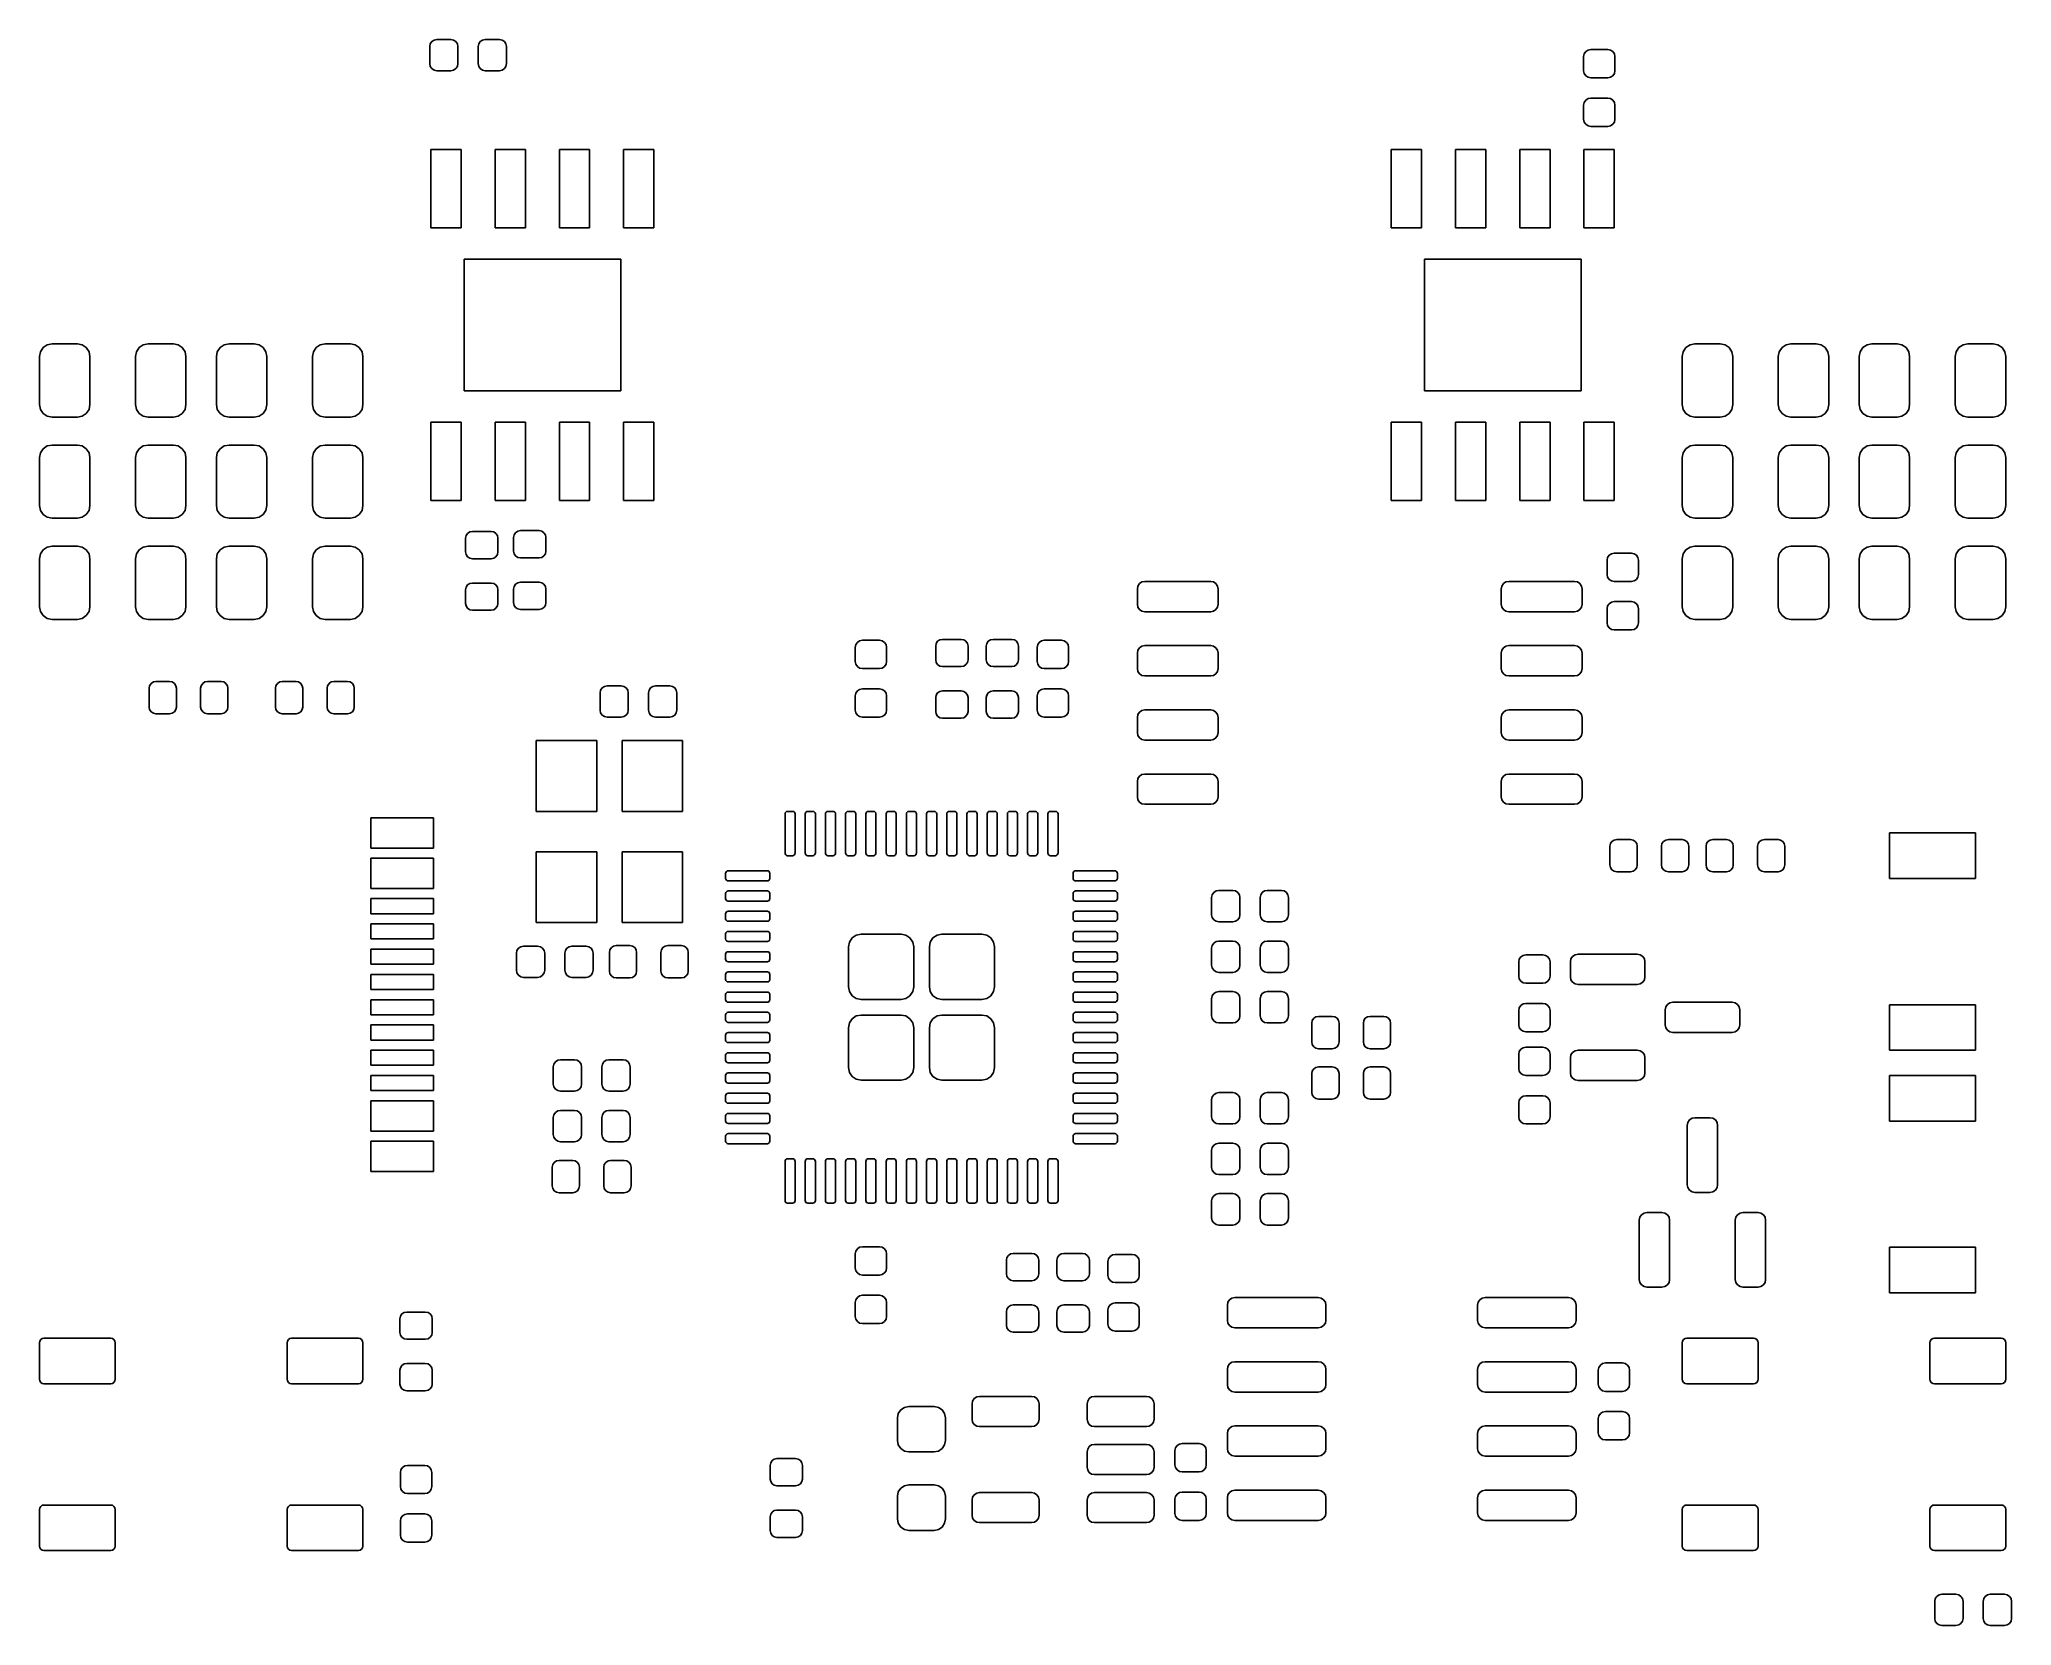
# Model space of a CAD drawing. Extents: x 1.2 to 2.74, y -2.49 to -1.25.
import ezdxf

# ---------------------------------------------------------------- set-up
doc = ezdxf.new("R2010")
doc.units = 0
doc.header["$MEASUREMENT"] = 0
doc.layers.add('BLACK', color=7, linetype='CONTINUOUS')

msp = doc.modelspace()

# ---------------------------------------------------------------- linework, layer by layer
at = {"layer": 'BLACK', "linetype": 'CONTINUOUS'}
for p, q in [((1.5067, -1.2594), (1.5071, -1.2573)), ((1.5067, -1.2728), (1.5067, -1.2594)), ((1.5071, -1.2573), (1.5083, -1.2556)), ((1.5083, -1.2556), (1.5101, -1.2544)), ((1.5101, -1.2544), (1.5122, -1.2539)), ((1.5122, -1.2539), (1.5232, -1.2539)), ((1.5232, -1.2539), (1.5253, -1.2544)), ((1.5253, -1.2544), (1.5271, -1.2556)), ((1.5271, -1.2556), (1.5283, -1.2573)), ((1.5283, -1.2573), (1.5287, -1.2594)), ((1.5287, -1.2594), (1.5287, -1.2728)), ((1.5445, -1.2594), (1.5449, -1.2573)), ((1.5445, -1.2728), (1.5445, -1.2594)), ((1.5449, -1.2573), (1.5461, -1.2556)), ((1.5461, -1.2556), (1.5479, -1.2544)), ((1.5479, -1.2544), (1.55, -1.2539)), ((1.55, -1.2539), (1.561, -1.2539)), ((1.561, -1.2539), (1.5631, -1.2544)), ((1.5631, -1.2544), (1.5649, -1.2556)), ((1.5649, -1.2556), (1.5661, -1.2573)), ((1.5661, -1.2573), (1.5665, -1.2594)), ((1.5665, -1.2594), (1.5665, -1.2728)), ((1.5071, -1.2749), (1.5067, -1.2728)), ((1.5287, -1.2728), (1.5283, -1.2749)), ((1.5449, -1.2749), (1.5445, -1.2728)), ((1.5665, -1.2728), (1.5661, -1.2749)), ((2.4055, -1.2673), (2.4059, -1.2652)), ((2.4055, -1.2783), (2.4055, -1.2673)), ((2.4059, -1.2652), (2.4071, -1.2634)), ((2.4071, -1.2634), (2.4089, -1.2622)), ((2.4089, -1.2622), (2.411, -1.2618)), ((2.411, -1.2618), (2.4244, -1.2618)), ((2.4244, -1.2618), (2.4265, -1.2622)), ((2.4265, -1.2622), (2.4283, -1.2634)), ((2.4283, -1.2634), (2.4295, -1.2652)), ((2.4295, -1.2652), (2.4299, -1.2673)), ((2.4299, -1.2673), (2.4299, -1.2783)), ((1.5083, -1.2767), (1.5071, -1.2749)), ((1.5101, -1.2779), (1.5083, -1.2767)), ((1.5122, -1.2783), (1.5101, -1.2779)), ((1.5232, -1.2783), (1.5122, -1.2783)), ((1.5253, -1.2779), (1.5232, -1.2783)), ((1.5271, -1.2767), (1.5253, -1.2779)), ((1.5283, -1.2749), (1.5271, -1.2767)), ((1.5461, -1.2767), (1.5449, -1.2749)), ((1.5479, -1.2779), (1.5461, -1.2767)), ((1.55, -1.2783), (1.5479, -1.2779)), ((1.561, -1.2783), (1.55, -1.2783)), ((1.5631, -1.2779), (1.561, -1.2783)), ((1.5649, -1.2767), (1.5631, -1.2779)), ((1.5661, -1.2749), (1.5649, -1.2767)), ((2.4059, -1.2805), (2.4055, -1.2783)), ((2.4071, -1.2822), (2.4059, -1.2805)), ((2.4089, -1.2834), (2.4071, -1.2822)), ((2.411, -1.2839), (2.4089, -1.2834)), ((2.4244, -1.2839), (2.411, -1.2839)), ((2.4265, -1.2834), (2.4244, -1.2839)), ((2.4283, -1.2822), (2.4265, -1.2834)), ((2.4295, -1.2805), (2.4283, -1.2822)), ((2.4299, -1.2783), (2.4295, -1.2805)), ((2.4055, -1.3051), (2.4059, -1.303)), ((2.4055, -1.3161), (2.4055, -1.3051)), ((2.4059, -1.303), (2.4071, -1.3012)), ((2.4071, -1.3012), (2.4089, -1.3)), ((2.4089, -1.3), (2.411, -1.2996)), ((2.411, -1.2996), (2.4244, -1.2996)), ((2.4244, -1.2996), (2.4265, -1.3)), ((2.4265, -1.3), (2.4283, -1.3012)), ((2.4283, -1.3012), (2.4295, -1.303)), ((2.4295, -1.303), (2.4299, -1.3051)), ((2.4299, -1.3051), (2.4299, -1.3161)), ((2.4059, -1.3183), (2.4055, -1.3161)), ((2.4071, -1.32), (2.4059, -1.3183)), ((2.4089, -1.3212), (2.4071, -1.32)), ((2.4283, -1.32), (2.4265, -1.3212)), ((2.4295, -1.3183), (2.4283, -1.32)), ((2.4299, -1.3161), (2.4295, -1.3183)), ((2.411, -1.3217), (2.4089, -1.3212)), ((2.4244, -1.3217), (2.411, -1.3217)), ((2.4265, -1.3212), (2.4244, -1.3217)), ((1.5077, -1.4006), (1.5077, -1.3396)), ((1.5077, -1.3396), (1.5313, -1.3396)), ((1.5313, -1.3396), (1.5313, -1.4006)), ((1.5577, -1.4006), (1.5577, -1.3396)), ((1.5577, -1.3396), (1.5813, -1.3396)), ((1.5813, -1.3396), (1.5813, -1.4006)), ((1.6077, -1.4006), (1.6077, -1.3396)), ((1.6077, -1.3396), (1.6313, -1.3396)), ((1.6313, -1.3396), (1.6313, -1.4006)), ((1.6577, -1.4006), (1.6577, -1.3396)), ((1.6577, -1.3396), (1.6813, -1.3396)), ((1.6813, -1.3396), (1.6813, -1.4006)), ((2.2557, -1.4006), (2.2557, -1.3396)), ((2.2557, -1.3396), (2.2793, -1.3396)), ((2.2793, -1.3396), (2.2793, -1.4006)), ((2.3057, -1.4006), (2.3057, -1.3396)), ((2.3057, -1.3396), (2.3293, -1.3396)), ((2.3293, -1.3396), (2.3293, -1.4006)), ((2.3557, -1.4006), (2.3557, -1.3396)), ((2.3557, -1.3396), (2.3793, -1.3396)), ((2.3793, -1.3396), (2.3793, -1.4006)), ((2.4057, -1.4006), (2.4057, -1.3396)), ((2.4057, -1.3396), (2.4293, -1.3396)), ((2.4293, -1.3396), (2.4293, -1.4006)), ((1.5313, -1.4006), (1.5077, -1.4006)), ((1.5813, -1.4006), (1.5577, -1.4006)), ((1.6313, -1.4006), (1.6077, -1.4006)), ((1.6813, -1.4006), (1.6577, -1.4006)), ((2.2793, -1.4006), (2.2557, -1.4006)), ((2.3293, -1.4006), (2.3057, -1.4006)), ((2.3793, -1.4006), (2.3557, -1.4006)), ((2.4293, -1.4006), (2.4057, -1.4006)), ((1.5335, -1.5276), (1.5335, -1.4252)), ((1.5335, -1.4252), (1.6555, -1.4252)), ((1.6555, -1.4252), (1.6555, -1.5276)), ((2.2815, -1.5276), (2.2815, -1.4252)), ((2.2815, -1.4252), (2.4035, -1.4252)), ((2.4035, -1.4252), (2.4035, -1.5276)), ((1.2028, -1.501), (1.2035, -1.4972)), ((1.2028, -1.5384), (1.2028, -1.501)), ((1.2035, -1.4972), (1.2056, -1.494)), ((1.2056, -1.494), (1.2088, -1.4919)), ((1.2088, -1.4919), (1.2126, -1.4911)), ((1.2126, -1.4911), (1.2323, -1.4911)), ((1.2323, -1.4911), (1.2361, -1.4919)), ((1.2361, -1.4919), (1.2392, -1.494)), ((1.2392, -1.494), (1.2414, -1.4972)), ((1.2414, -1.4972), (1.2421, -1.501)), ((1.2421, -1.501), (1.2421, -1.5384)), ((1.2776, -1.501), (1.2783, -1.4972)), ((1.2776, -1.5384), (1.2776, -1.501)), ((1.2783, -1.4972), (1.2804, -1.494)), ((1.2804, -1.494), (1.2836, -1.4919)), ((1.2836, -1.4919), (1.2874, -1.4911)), ((1.2874, -1.4911), (1.3071, -1.4911)), ((1.3071, -1.4911), (1.3109, -1.4919)), ((1.3109, -1.4919), (1.314, -1.494)), ((1.314, -1.494), (1.3162, -1.4972)), ((1.3162, -1.4972), (1.3169, -1.501)), ((1.3169, -1.501), (1.3169, -1.5384)), ((1.3406, -1.501), (1.3413, -1.4972)), ((1.3406, -1.5384), (1.3406, -1.501)), ((1.3413, -1.4972), (1.3434, -1.494)), ((1.3434, -1.494), (1.3466, -1.4919)), ((1.3466, -1.4919), (1.3504, -1.4911)), ((1.3504, -1.4911), (1.3701, -1.4911)), ((1.3701, -1.4911), (1.3738, -1.4919)), ((1.3738, -1.4919), (1.377, -1.494)), ((1.377, -1.494), (1.3792, -1.4972)), ((1.3792, -1.4972), (1.3799, -1.501)), ((1.3799, -1.501), (1.3799, -1.5384)), ((1.4154, -1.501), (1.4161, -1.4972)), ((1.4154, -1.5384), (1.4154, -1.501)), ((1.4161, -1.4972), (1.4182, -1.494)), ((1.4182, -1.494), (1.4214, -1.4919)), ((1.4214, -1.4919), (1.4252, -1.4911)), ((1.4252, -1.4911), (1.4449, -1.4911)), ((1.4449, -1.4911), (1.4486, -1.4919)), ((1.4486, -1.4919), (1.4518, -1.494)), ((1.4518, -1.494), (1.454, -1.4972)), ((1.454, -1.4972), (1.4547, -1.501)), ((1.4547, -1.501), (1.4547, -1.5384)), ((2.4823, -1.501), (2.483, -1.4972)), ((2.4823, -1.5384), (2.4823, -1.501)), ((2.483, -1.4972), (2.4852, -1.494)), ((2.4852, -1.494), (2.4884, -1.4919)), ((2.4884, -1.4919), (2.4921, -1.4911)), ((2.4921, -1.4911), (2.5118, -1.4911)), ((2.5118, -1.4911), (2.5156, -1.4919)), ((2.5156, -1.4919), (2.5188, -1.494)), ((2.5188, -1.494), (2.5209, -1.4972)), ((2.5209, -1.4972), (2.5217, -1.501)), ((2.5217, -1.501), (2.5217, -1.5384)), ((2.5571, -1.501), (2.5578, -1.4972)), ((2.5571, -1.5384), (2.5571, -1.501)), ((2.5578, -1.4972), (2.56, -1.494)), ((2.56, -1.494), (2.5632, -1.4919)), ((2.5632, -1.4919), (2.5669, -1.4911)), ((2.5669, -1.4911), (2.5866, -1.4911)), ((2.5866, -1.4911), (2.5904, -1.4919)), ((2.5904, -1.4919), (2.5936, -1.494)), ((2.5936, -1.494), (2.5957, -1.4972)), ((2.5957, -1.4972), (2.5965, -1.501)), ((2.5965, -1.501), (2.5965, -1.5384)), ((2.6201, -1.501), (2.6208, -1.4972)), ((2.6201, -1.5384), (2.6201, -1.501)), ((2.6208, -1.4972), (2.623, -1.494)), ((2.623, -1.494), (2.6262, -1.4919)), ((2.6262, -1.4919), (2.6299, -1.4911)), ((2.6299, -1.4911), (2.6496, -1.4911)), ((2.6496, -1.4911), (2.6534, -1.4919)), ((2.6534, -1.4919), (2.6566, -1.494)), ((2.6566, -1.494), (2.6587, -1.4972)), ((2.6587, -1.4972), (2.6594, -1.501)), ((2.6594, -1.501), (2.6594, -1.5384)), ((2.6949, -1.501), (2.6956, -1.4972)), ((2.6949, -1.5384), (2.6949, -1.501)), ((2.6956, -1.4972), (2.6978, -1.494)), ((2.6978, -1.494), (2.701, -1.4919)), ((2.701, -1.4919), (2.7047, -1.4911)), ((2.7047, -1.4911), (2.7244, -1.4911)), ((2.7244, -1.4911), (2.7282, -1.4919)), ((2.7282, -1.4919), (2.7314, -1.494)), ((2.7314, -1.494), (2.7335, -1.4972)), ((2.7335, -1.4972), (2.7343, -1.501)), ((2.7343, -1.501), (2.7343, -1.5384)), ((1.6555, -1.5276), (1.5335, -1.5276)), ((2.4035, -1.5276), (2.2815, -1.5276)), ((1.2035, -1.5422), (1.2028, -1.5384)), ((1.2056, -1.5453), (1.2035, -1.5422)), ((1.2088, -1.5475), (1.2056, -1.5453)), ((1.2126, -1.5482), (1.2088, -1.5475)), ((1.2323, -1.5482), (1.2126, -1.5482)), ((1.2361, -1.5475), (1.2323, -1.5482)), ((1.2392, -1.5453), (1.2361, -1.5475)), ((1.2414, -1.5422), (1.2392, -1.5453)), ((1.2421, -1.5384), (1.2414, -1.5422)), ((1.2783, -1.5422), (1.2776, -1.5384)), ((1.2804, -1.5453), (1.2783, -1.5422)), ((1.2836, -1.5475), (1.2804, -1.5453)), ((1.2874, -1.5482), (1.2836, -1.5475)), ((1.3071, -1.5482), (1.2874, -1.5482)), ((1.3109, -1.5475), (1.3071, -1.5482)), ((1.314, -1.5453), (1.3109, -1.5475)), ((1.3162, -1.5422), (1.314, -1.5453)), ((1.3169, -1.5384), (1.3162, -1.5422)), ((1.3413, -1.5422), (1.3406, -1.5384)), ((1.3434, -1.5453), (1.3413, -1.5422)), ((1.3466, -1.5475), (1.3434, -1.5453)), ((1.3504, -1.5482), (1.3466, -1.5475)), ((1.3701, -1.5482), (1.3504, -1.5482)), ((1.3738, -1.5475), (1.3701, -1.5482)), ((1.377, -1.5453), (1.3738, -1.5475)), ((1.3792, -1.5422), (1.377, -1.5453)), ((1.3799, -1.5384), (1.3792, -1.5422)), ((1.4161, -1.5422), (1.4154, -1.5384)), ((1.4182, -1.5453), (1.4161, -1.5422)), ((1.4214, -1.5475), (1.4182, -1.5453)), ((1.4252, -1.5482), (1.4214, -1.5475)), ((1.4449, -1.5482), (1.4252, -1.5482)), ((1.4486, -1.5475), (1.4449, -1.5482)), ((1.4518, -1.5453), (1.4486, -1.5475)), ((1.454, -1.5422), (1.4518, -1.5453)), ((1.4547, -1.5384), (1.454, -1.5422)), ((2.483, -1.5422), (2.4823, -1.5384)), ((2.4852, -1.5453), (2.483, -1.5422)), ((2.4884, -1.5475), (2.4852, -1.5453)), ((2.4921, -1.5482), (2.4884, -1.5475)), ((2.5118, -1.5482), (2.4921, -1.5482)), ((2.5156, -1.5475), (2.5118, -1.5482)), ((2.5188, -1.5453), (2.5156, -1.5475)), ((2.5209, -1.5422), (2.5188, -1.5453)), ((2.5217, -1.5384), (2.5209, -1.5422)), ((2.5578, -1.5422), (2.5571, -1.5384)), ((2.56, -1.5453), (2.5578, -1.5422)), ((2.5632, -1.5475), (2.56, -1.5453)), ((2.5669, -1.5482), (2.5632, -1.5475)), ((2.5866, -1.5482), (2.5669, -1.5482)), ((2.5904, -1.5475), (2.5866, -1.5482)), ((2.5936, -1.5453), (2.5904, -1.5475)), ((2.5957, -1.5422), (2.5936, -1.5453)), ((2.5965, -1.5384), (2.5957, -1.5422)), ((2.6208, -1.5422), (2.6201, -1.5384)), ((2.623, -1.5453), (2.6208, -1.5422)), ((2.6262, -1.5475), (2.623, -1.5453)), ((2.6299, -1.5482), (2.6262, -1.5475)), ((2.6496, -1.5482), (2.6299, -1.5482)), ((2.6534, -1.5475), (2.6496, -1.5482)), ((2.6566, -1.5453), (2.6534, -1.5475)), ((2.6587, -1.5422), (2.6566, -1.5453)), ((2.6594, -1.5384), (2.6587, -1.5422)), ((2.6956, -1.5422), (2.6949, -1.5384)), ((2.6978, -1.5453), (2.6956, -1.5422)), ((2.701, -1.5475), (2.6978, -1.5453)), ((2.7047, -1.5482), (2.701, -1.5475)), ((2.7244, -1.5482), (2.7047, -1.5482)), ((2.7282, -1.5475), (2.7244, -1.5482)), ((2.7314, -1.5453), (2.7282, -1.5475)), ((2.7335, -1.5422), (2.7314, -1.5453)), ((2.7343, -1.5384), (2.7335, -1.5422)), ((1.5077, -1.6132), (1.5077, -1.5522)), ((1.5077, -1.5522), (1.5313, -1.5522)), ((1.5313, -1.5522), (1.5313, -1.6132)), ((1.5577, -1.6132), (1.5577, -1.5522)), ((1.5577, -1.5522), (1.5813, -1.5522)), ((1.5813, -1.5522), (1.5813, -1.6132)), ((1.6077, -1.6132), (1.6077, -1.5522)), ((1.6077, -1.5522), (1.6313, -1.5522)), ((1.6313, -1.5522), (1.6313, -1.6132)), ((1.6577, -1.6132), (1.6577, -1.5522)), ((1.6577, -1.5522), (1.6813, -1.5522)), ((1.6813, -1.5522), (1.6813, -1.6132)), ((2.2557, -1.6132), (2.2557, -1.5522)), ((2.2557, -1.5522), (2.2793, -1.5522)), ((2.2793, -1.5522), (2.2793, -1.6132)), ((2.3057, -1.6132), (2.3057, -1.5522)), ((2.3057, -1.5522), (2.3293, -1.5522)), ((2.3293, -1.5522), (2.3293, -1.6132)), ((2.3557, -1.6132), (2.3557, -1.5522)), ((2.3557, -1.5522), (2.3793, -1.5522)), ((2.3793, -1.5522), (2.3793, -1.6132)), ((2.4057, -1.6132), (2.4057, -1.5522)), ((2.4057, -1.5522), (2.4293, -1.5522)), ((2.4293, -1.5522), (2.4293, -1.6132)), ((1.2028, -1.5797), (1.2035, -1.576)), ((1.2028, -1.6171), (1.2028, -1.5797)), ((1.2035, -1.576), (1.2056, -1.5728)), ((1.2056, -1.5728), (1.2088, -1.5706)), ((1.2088, -1.5706), (1.2126, -1.5699)), ((1.2126, -1.5699), (1.2323, -1.5699)), ((1.2323, -1.5699), (1.2361, -1.5706)), ((1.2361, -1.5706), (1.2392, -1.5728)), ((1.2392, -1.5728), (1.2414, -1.576)), ((1.2414, -1.576), (1.2421, -1.5797)), ((1.2421, -1.5797), (1.2421, -1.6171)), ((1.2776, -1.5797), (1.2783, -1.576)), ((1.2776, -1.6171), (1.2776, -1.5797)), ((1.2783, -1.576), (1.2804, -1.5728)), ((1.2804, -1.5728), (1.2836, -1.5706)), ((1.2836, -1.5706), (1.2874, -1.5699)), ((1.2874, -1.5699), (1.3071, -1.5699)), ((1.3071, -1.5699), (1.3109, -1.5706)), ((1.3109, -1.5706), (1.314, -1.5728)), ((1.314, -1.5728), (1.3162, -1.576)), ((1.3162, -1.576), (1.3169, -1.5797)), ((1.3169, -1.5797), (1.3169, -1.6171)), ((1.3406, -1.5797), (1.3413, -1.576)), ((1.3406, -1.6171), (1.3406, -1.5797)), ((1.3413, -1.576), (1.3434, -1.5728)), ((1.3434, -1.5728), (1.3466, -1.5706)), ((1.3466, -1.5706), (1.3504, -1.5699)), ((1.3504, -1.5699), (1.3701, -1.5699)), ((1.3701, -1.5699), (1.3738, -1.5706)), ((1.3738, -1.5706), (1.377, -1.5728)), ((1.377, -1.5728), (1.3792, -1.576)), ((1.3792, -1.576), (1.3799, -1.5797)), ((1.3799, -1.5797), (1.3799, -1.6171)), ((1.4154, -1.5797), (1.4161, -1.576)), ((1.4154, -1.6171), (1.4154, -1.5797)), ((1.4161, -1.576), (1.4182, -1.5728)), ((1.4182, -1.5728), (1.4214, -1.5706)), ((1.4214, -1.5706), (1.4252, -1.5699)), ((1.4252, -1.5699), (1.4449, -1.5699)), ((1.4449, -1.5699), (1.4486, -1.5706)), ((1.4486, -1.5706), (1.4518, -1.5728)), ((1.4518, -1.5728), (1.454, -1.576)), ((1.454, -1.576), (1.4547, -1.5797)), ((1.4547, -1.5797), (1.4547, -1.6171)), ((2.4823, -1.5797), (2.483, -1.576)), ((2.4823, -1.6171), (2.4823, -1.5797)), ((2.483, -1.576), (2.4852, -1.5728)), ((2.4852, -1.5728), (2.4884, -1.5706)), ((2.4884, -1.5706), (2.4921, -1.5699)), ((2.4921, -1.5699), (2.5118, -1.5699)), ((2.5118, -1.5699), (2.5156, -1.5706)), ((2.5156, -1.5706), (2.5188, -1.5728)), ((2.5188, -1.5728), (2.5209, -1.576)), ((2.5209, -1.576), (2.5217, -1.5797)), ((2.5217, -1.5797), (2.5217, -1.6171)), ((2.5571, -1.5797), (2.5578, -1.576)), ((2.5571, -1.6171), (2.5571, -1.5797)), ((2.5578, -1.576), (2.56, -1.5728)), ((2.56, -1.5728), (2.5632, -1.5706)), ((2.5632, -1.5706), (2.5669, -1.5699)), ((2.5669, -1.5699), (2.5866, -1.5699)), ((2.5866, -1.5699), (2.5904, -1.5706)), ((2.5904, -1.5706), (2.5936, -1.5728)), ((2.5936, -1.5728), (2.5957, -1.576)), ((2.5957, -1.576), (2.5965, -1.5797)), ((2.5965, -1.5797), (2.5965, -1.6171)), ((2.6201, -1.5797), (2.6208, -1.576)), ((2.6201, -1.6171), (2.6201, -1.5797)), ((2.6208, -1.576), (2.623, -1.5728)), ((2.623, -1.5728), (2.6262, -1.5706)), ((2.6262, -1.5706), (2.6299, -1.5699)), ((2.6299, -1.5699), (2.6496, -1.5699)), ((2.6496, -1.5699), (2.6534, -1.5706)), ((2.6534, -1.5706), (2.6566, -1.5728)), ((2.6566, -1.5728), (2.6587, -1.576)), ((2.6587, -1.576), (2.6594, -1.5797)), ((2.6594, -1.5797), (2.6594, -1.6171)), ((2.6949, -1.5797), (2.6956, -1.576)), ((2.6949, -1.6171), (2.6949, -1.5797)), ((2.6956, -1.576), (2.6978, -1.5728)), ((2.6978, -1.5728), (2.701, -1.5706)), ((2.701, -1.5706), (2.7047, -1.5699)), ((2.7047, -1.5699), (2.7244, -1.5699)), ((2.7244, -1.5699), (2.7282, -1.5706)), ((2.7282, -1.5706), (2.7314, -1.5728)), ((2.7314, -1.5728), (2.7335, -1.576)), ((2.7335, -1.576), (2.7343, -1.5797)), ((2.7343, -1.5797), (2.7343, -1.6171)), ((1.2035, -1.6209), (1.2028, -1.6171)), ((1.2056, -1.6241), (1.2035, -1.6209)), ((1.2088, -1.6262), (1.2056, -1.6241)), ((1.2126, -1.627), (1.2088, -1.6262)), ((1.2323, -1.627), (1.2126, -1.627)), ((1.2361, -1.6262), (1.2323, -1.627)), ((1.2392, -1.6241), (1.2361, -1.6262)), ((1.2414, -1.6209), (1.2392, -1.6241)), ((1.2421, -1.6171), (1.2414, -1.6209)), ((1.2783, -1.6209), (1.2776, -1.6171)), ((1.2804, -1.6241), (1.2783, -1.6209)), ((1.2836, -1.6262), (1.2804, -1.6241)), ((1.2874, -1.627), (1.2836, -1.6262)), ((1.3071, -1.627), (1.2874, -1.627)), ((1.3109, -1.6262), (1.3071, -1.627)), ((1.314, -1.6241), (1.3109, -1.6262)), ((1.3162, -1.6209), (1.314, -1.6241)), ((1.3169, -1.6171), (1.3162, -1.6209)), ((1.3413, -1.6209), (1.3406, -1.6171)), ((1.3434, -1.6241), (1.3413, -1.6209)), ((1.3466, -1.6262), (1.3434, -1.6241)), ((1.3504, -1.627), (1.3466, -1.6262)), ((1.3701, -1.627), (1.3504, -1.627)), ((1.3738, -1.6262), (1.3701, -1.627)), ((1.377, -1.6241), (1.3738, -1.6262)), ((1.3792, -1.6209), (1.377, -1.6241)), ((1.3799, -1.6171), (1.3792, -1.6209)), ((1.4161, -1.6209), (1.4154, -1.6171)), ((1.4182, -1.6241), (1.4161, -1.6209)), ((1.4214, -1.6262), (1.4182, -1.6241)), ((1.4252, -1.627), (1.4214, -1.6262)), ((1.4449, -1.627), (1.4252, -1.627)), ((1.4486, -1.6262), (1.4449, -1.627)), ((1.4518, -1.6241), (1.4486, -1.6262)), ((1.454, -1.6209), (1.4518, -1.6241)), ((1.4547, -1.6171), (1.454, -1.6209)), ((1.5313, -1.6132), (1.5077, -1.6132)), ((1.5813, -1.6132), (1.5577, -1.6132)), ((1.6313, -1.6132), (1.6077, -1.6132)), ((1.6813, -1.6132), (1.6577, -1.6132)), ((2.2793, -1.6132), (2.2557, -1.6132)), ((2.3293, -1.6132), (2.3057, -1.6132)), ((2.3793, -1.6132), (2.3557, -1.6132)), ((2.4293, -1.6132), (2.4057, -1.6132)), ((2.483, -1.6209), (2.4823, -1.6171)), ((2.4852, -1.6241), (2.483, -1.6209)), ((2.4884, -1.6262), (2.4852, -1.6241)), ((2.4921, -1.627), (2.4884, -1.6262)), ((2.5118, -1.627), (2.4921, -1.627)), ((2.5156, -1.6262), (2.5118, -1.627)), ((2.5188, -1.6241), (2.5156, -1.6262)), ((2.5209, -1.6209), (2.5188, -1.6241)), ((2.5217, -1.6171), (2.5209, -1.6209)), ((2.5578, -1.6209), (2.5571, -1.6171)), ((2.56, -1.6241), (2.5578, -1.6209)), ((2.5632, -1.6262), (2.56, -1.6241)), ((2.5669, -1.627), (2.5632, -1.6262)), ((2.5866, -1.627), (2.5669, -1.627)), ((2.5904, -1.6262), (2.5866, -1.627)), ((2.5936, -1.6241), (2.5904, -1.6262)), ((2.5957, -1.6209), (2.5936, -1.6241)), ((2.5965, -1.6171), (2.5957, -1.6209)), ((2.6208, -1.6209), (2.6201, -1.6171)), ((2.623, -1.6241), (2.6208, -1.6209)), ((2.6262, -1.6262), (2.623, -1.6241)), ((2.6299, -1.627), (2.6262, -1.6262)), ((2.6496, -1.627), (2.6299, -1.627)), ((2.6534, -1.6262), (2.6496, -1.627)), ((2.6566, -1.6241), (2.6534, -1.6262)), ((2.6587, -1.6209), (2.6566, -1.6241)), ((2.6594, -1.6171), (2.6587, -1.6209)), ((2.6956, -1.6209), (2.6949, -1.6171)), ((2.6978, -1.6241), (2.6956, -1.6209)), ((2.701, -1.6262), (2.6978, -1.6241)), ((2.7047, -1.627), (2.701, -1.6262)), ((2.7244, -1.627), (2.7047, -1.627)), ((2.7282, -1.6262), (2.7244, -1.627)), ((2.7314, -1.6241), (2.7282, -1.6262)), ((2.7335, -1.6209), (2.7314, -1.6241)), ((2.7343, -1.6171), (2.7335, -1.6209)), ((1.5346, -1.6425), (1.5351, -1.6405)), ((1.5346, -1.6531), (1.5346, -1.6425)), ((1.5351, -1.6405), (1.5362, -1.6388)), ((1.5362, -1.6388), (1.5379, -1.6376)), ((1.5379, -1.6376), (1.54, -1.6372)), ((1.54, -1.6372), (1.5545, -1.6372)), ((1.5545, -1.6372), (1.5566, -1.6376)), ((1.5566, -1.6376), (1.5583, -1.6388)), ((1.5583, -1.6388), (1.5594, -1.6405)), ((1.5594, -1.6405), (1.5598, -1.6425)), ((1.5598, -1.6425), (1.5598, -1.6531)), ((1.572, -1.6419), (1.5725, -1.6399)), ((1.572, -1.6526), (1.572, -1.6419)), ((1.5725, -1.6399), (1.5736, -1.6382)), ((1.5736, -1.6382), (1.5753, -1.637)), ((1.5753, -1.637), (1.5774, -1.6366)), ((1.5774, -1.6366), (1.5919, -1.6366)), ((1.5919, -1.6366), (1.594, -1.637)), ((1.594, -1.637), (1.5957, -1.6382)), ((1.5957, -1.6382), (1.5968, -1.6399)), ((1.5968, -1.6399), (1.5972, -1.6419)), ((1.5972, -1.6419), (1.5972, -1.6526)), ((1.2028, -1.6585), (1.2035, -1.6547)), ((1.2028, -1.6959), (1.2028, -1.6585)), ((1.2035, -1.6547), (1.2056, -1.6515)), ((1.2056, -1.6515), (1.2088, -1.6494)), ((1.2088, -1.6494), (1.2126, -1.6486)), ((1.2126, -1.6486), (1.2323, -1.6486)), ((1.2323, -1.6486), (1.2361, -1.6494)), ((1.2361, -1.6494), (1.2392, -1.6515)), ((1.2392, -1.6515), (1.2414, -1.6547)), ((1.2414, -1.6547), (1.2421, -1.6585)), ((1.2421, -1.6585), (1.2421, -1.6959)), ((1.2776, -1.6585), (1.2783, -1.6547)), ((1.2776, -1.6959), (1.2776, -1.6585)), ((1.2783, -1.6547), (1.2804, -1.6515)), ((1.2804, -1.6515), (1.2836, -1.6494)), ((1.2836, -1.6494), (1.2874, -1.6486)), ((1.2874, -1.6486), (1.3071, -1.6486)), ((1.3071, -1.6486), (1.3109, -1.6494)), ((1.3109, -1.6494), (1.314, -1.6515)), ((1.314, -1.6515), (1.3162, -1.6547)), ((1.3162, -1.6547), (1.3169, -1.6585)), ((1.3169, -1.6585), (1.3169, -1.6959)), ((1.3406, -1.6585), (1.3413, -1.6547)), ((1.3406, -1.6959), (1.3406, -1.6585)), ((1.3413, -1.6547), (1.3434, -1.6515)), ((1.3434, -1.6515), (1.3466, -1.6494)), ((1.3466, -1.6494), (1.3504, -1.6486)), ((1.3504, -1.6486), (1.3701, -1.6486)), ((1.3701, -1.6486), (1.3738, -1.6494)), ((1.3738, -1.6494), (1.377, -1.6515)), ((1.377, -1.6515), (1.3792, -1.6547)), ((1.3792, -1.6547), (1.3799, -1.6585)), ((1.3799, -1.6585), (1.3799, -1.6959)), ((1.4154, -1.6585), (1.4161, -1.6547)), ((1.4154, -1.6959), (1.4154, -1.6585)), ((1.4161, -1.6547), (1.4182, -1.6515)), ((1.4182, -1.6515), (1.4214, -1.6494)), ((1.4214, -1.6494), (1.4252, -1.6486)), ((1.4252, -1.6486), (1.4449, -1.6486)), ((1.4449, -1.6486), (1.4486, -1.6494)), ((1.4486, -1.6494), (1.4518, -1.6515)), ((1.4518, -1.6515), (1.454, -1.6547)), ((1.454, -1.6547), (1.4547, -1.6585)), ((1.4547, -1.6585), (1.4547, -1.6959)), ((1.5351, -1.6552), (1.5346, -1.6531)), ((1.5362, -1.6569), (1.5351, -1.6552)), ((1.5379, -1.6581), (1.5362, -1.6569)), ((1.54, -1.6585), (1.5379, -1.6581)), ((1.5545, -1.6585), (1.54, -1.6585)), ((1.5566, -1.6581), (1.5545, -1.6585)), ((1.5583, -1.6569), (1.5566, -1.6581)), ((1.5594, -1.6552), (1.5583, -1.6569)), ((1.5598, -1.6531), (1.5594, -1.6552)), ((1.5725, -1.6546), (1.572, -1.6526)), ((1.5736, -1.6563), (1.5725, -1.6546)), ((1.5753, -1.6575), (1.5736, -1.6563)), ((1.5774, -1.6579), (1.5753, -1.6575)), ((1.5919, -1.6579), (1.5774, -1.6579)), ((1.594, -1.6575), (1.5919, -1.6579)), ((1.5957, -1.6563), (1.594, -1.6575)), ((1.5968, -1.6546), (1.5957, -1.6563)), ((1.5972, -1.6526), (1.5968, -1.6546)), ((2.4238, -1.6596), (2.4242, -1.6575)), ((2.4242, -1.6575), (2.4254, -1.6557)), ((2.4254, -1.6557), (2.4272, -1.6546)), ((2.4272, -1.6546), (2.4293, -1.6541)), ((2.4293, -1.6541), (2.4427, -1.6541)), ((2.4427, -1.6541), (2.4448, -1.6546)), ((2.4448, -1.6546), (2.4466, -1.6557)), ((2.4466, -1.6557), (2.4478, -1.6575)), ((2.4478, -1.6575), (2.4482, -1.6596)), ((2.4823, -1.6585), (2.483, -1.6547)), ((2.4823, -1.6959), (2.4823, -1.6585)), ((2.483, -1.6547), (2.4852, -1.6515)), ((2.4852, -1.6515), (2.4884, -1.6494)), ((2.4884, -1.6494), (2.4921, -1.6486)), ((2.4921, -1.6486), (2.5118, -1.6486)), ((2.5118, -1.6486), (2.5156, -1.6494)), ((2.5156, -1.6494), (2.5188, -1.6515)), ((2.5188, -1.6515), (2.5209, -1.6547)), ((2.5209, -1.6547), (2.5217, -1.6585)), ((2.5217, -1.6585), (2.5217, -1.6959)), ((2.5571, -1.6585), (2.5578, -1.6547)), ((2.5571, -1.6959), (2.5571, -1.6585)), ((2.5578, -1.6547), (2.56, -1.6515)), ((2.56, -1.6515), (2.5632, -1.6494)), ((2.5632, -1.6494), (2.5669, -1.6486)), ((2.5669, -1.6486), (2.5866, -1.6486)), ((2.5866, -1.6486), (2.5904, -1.6494)), ((2.5904, -1.6494), (2.5936, -1.6515)), ((2.5936, -1.6515), (2.5957, -1.6547)), ((2.5957, -1.6547), (2.5965, -1.6585)), ((2.5965, -1.6585), (2.5965, -1.6959)), ((2.6201, -1.6585), (2.6208, -1.6547)), ((2.6201, -1.6959), (2.6201, -1.6585)), ((2.6208, -1.6547), (2.623, -1.6515)), ((2.623, -1.6515), (2.6262, -1.6494)), ((2.6262, -1.6494), (2.6299, -1.6486)), ((2.6299, -1.6486), (2.6496, -1.6486)), ((2.6496, -1.6486), (2.6534, -1.6494)), ((2.6534, -1.6494), (2.6566, -1.6515)), ((2.6566, -1.6515), (2.6587, -1.6547)), ((2.6587, -1.6547), (2.6594, -1.6585)), ((2.6594, -1.6585), (2.6594, -1.6959)), ((2.6949, -1.6585), (2.6956, -1.6547)), ((2.6949, -1.6959), (2.6949, -1.6585)), ((2.6956, -1.6547), (2.6978, -1.6515)), ((2.6978, -1.6515), (2.701, -1.6494)), ((2.701, -1.6494), (2.7047, -1.6486)), ((2.7047, -1.6486), (2.7244, -1.6486)), ((2.7244, -1.6486), (2.7282, -1.6494)), ((2.7282, -1.6494), (2.7314, -1.6515)), ((2.7314, -1.6515), (2.7335, -1.6547)), ((2.7335, -1.6547), (2.7343, -1.6585)), ((2.7343, -1.6585), (2.7343, -1.6959)), ((2.4238, -1.6707), (2.4238, -1.6596)), ((2.4242, -1.6728), (2.4238, -1.6707)), ((2.4254, -1.6746), (2.4242, -1.6728)), ((2.4478, -1.6728), (2.4466, -1.6746)), ((2.4482, -1.6707), (2.4478, -1.6728)), ((2.4482, -1.6596), (2.4482, -1.6707)), ((1.5346, -1.6827), (1.5351, -1.6806)), ((1.5346, -1.6933), (1.5346, -1.6827)), ((1.5351, -1.6806), (1.5362, -1.6789)), ((1.5362, -1.6789), (1.5379, -1.6778)), ((1.5379, -1.6778), (1.54, -1.6774)), ((1.54, -1.6774), (1.5545, -1.6774)), ((1.5545, -1.6774), (1.5566, -1.6778)), ((1.5566, -1.6778), (1.5583, -1.6789)), ((1.5583, -1.6789), (1.5594, -1.6806)), ((1.5594, -1.6806), (1.5598, -1.6827)), ((1.5598, -1.6827), (1.5598, -1.6933)), ((1.572, -1.6821), (1.5725, -1.6801)), ((1.572, -1.6927), (1.572, -1.6821)), ((1.5725, -1.6801), (1.5736, -1.6783)), ((1.5736, -1.6783), (1.5753, -1.6772)), ((1.5753, -1.6772), (1.5774, -1.6768)), ((1.5774, -1.6768), (1.5919, -1.6768)), ((1.5919, -1.6768), (1.594, -1.6772)), ((1.594, -1.6772), (1.5957, -1.6783)), ((1.5957, -1.6783), (1.5968, -1.6801)), ((1.5968, -1.6801), (1.5972, -1.6821)), ((1.5972, -1.6821), (1.5972, -1.6927)), ((2.0579, -1.6821), (2.0583, -1.6798)), ((2.0579, -1.6939), (2.0579, -1.6821)), ((2.0583, -1.6798), (2.0596, -1.6779)), ((2.0596, -1.6779), (2.0615, -1.6766)), ((2.0615, -1.6766), (2.0638, -1.6762)), ((2.0638, -1.6762), (2.115, -1.6762)), ((2.115, -1.6762), (2.1172, -1.6766)), ((2.1172, -1.6766), (2.1191, -1.6779)), ((2.1191, -1.6779), (2.1204, -1.6798)), ((2.1204, -1.6798), (2.1209, -1.6821)), ((2.1209, -1.6821), (2.1209, -1.6939)), ((2.3413, -1.6821), (2.3418, -1.6798)), ((2.3413, -1.6939), (2.3413, -1.6821)), ((2.3418, -1.6798), (2.3431, -1.6779)), ((2.3431, -1.6779), (2.345, -1.6766)), ((2.345, -1.6766), (2.3472, -1.6762)), ((2.3472, -1.6762), (2.3984, -1.6762)), ((2.3984, -1.6762), (2.4007, -1.6766)), ((2.4007, -1.6766), (2.4026, -1.6779)), ((2.4026, -1.6779), (2.4039, -1.6798)), ((2.4039, -1.6798), (2.4043, -1.6821)), ((2.4043, -1.6821), (2.4043, -1.6939)), ((2.4272, -1.6758), (2.4254, -1.6746)), ((2.4293, -1.6762), (2.4272, -1.6758)), ((2.4427, -1.6762), (2.4293, -1.6762)), ((2.4448, -1.6758), (2.4427, -1.6762)), ((2.4466, -1.6746), (2.4448, -1.6758)), ((1.2035, -1.6996), (1.2028, -1.6959)), ((1.2056, -1.7028), (1.2035, -1.6996)), ((1.2088, -1.705), (1.2056, -1.7028)), ((1.2126, -1.7057), (1.2088, -1.705)), ((1.2361, -1.705), (1.2323, -1.7057)), ((1.2392, -1.7028), (1.2361, -1.705)), ((1.2414, -1.6996), (1.2392, -1.7028)), ((1.2421, -1.6959), (1.2414, -1.6996)), ((1.2783, -1.6996), (1.2776, -1.6959)), ((1.2804, -1.7028), (1.2783, -1.6996)), ((1.2836, -1.705), (1.2804, -1.7028)), ((1.2874, -1.7057), (1.2836, -1.705)), ((1.3109, -1.705), (1.3071, -1.7057)), ((1.314, -1.7028), (1.3109, -1.705)), ((1.3162, -1.6996), (1.314, -1.7028)), ((1.3169, -1.6959), (1.3162, -1.6996)), ((1.3413, -1.6996), (1.3406, -1.6959)), ((1.3434, -1.7028), (1.3413, -1.6996)), ((1.3466, -1.705), (1.3434, -1.7028)), ((1.3504, -1.7057), (1.3466, -1.705)), ((1.3738, -1.705), (1.3701, -1.7057)), ((1.377, -1.7028), (1.3738, -1.705)), ((1.3792, -1.6996), (1.377, -1.7028)), ((1.3799, -1.6959), (1.3792, -1.6996)), ((1.4161, -1.6996), (1.4154, -1.6959)), ((1.4182, -1.7028), (1.4161, -1.6996)), ((1.4214, -1.705), (1.4182, -1.7028)), ((1.4252, -1.7057), (1.4214, -1.705)), ((1.4486, -1.705), (1.4449, -1.7057)), ((1.4518, -1.7028), (1.4486, -1.705)), ((1.454, -1.6996), (1.4518, -1.7028)), ((1.4547, -1.6959), (1.454, -1.6996)), ((1.5351, -1.6953), (1.5346, -1.6933)), ((1.5362, -1.6971), (1.5351, -1.6953)), ((1.5379, -1.6982), (1.5362, -1.6971)), ((1.54, -1.6986), (1.5379, -1.6982)), ((1.5545, -1.6986), (1.54, -1.6986)), ((1.5566, -1.6982), (1.5545, -1.6986)), ((1.5583, -1.6971), (1.5566, -1.6982)), ((1.5594, -1.6953), (1.5583, -1.6971)), ((1.5598, -1.6933), (1.5594, -1.6953)), ((1.5725, -1.6948), (1.572, -1.6927)), ((1.5736, -1.6965), (1.5725, -1.6948)), ((1.5753, -1.6976), (1.5736, -1.6965)), ((1.5774, -1.698), (1.5753, -1.6976)), ((1.5919, -1.698), (1.5774, -1.698)), ((1.594, -1.6976), (1.5919, -1.698)), ((1.5957, -1.6965), (1.594, -1.6976)), ((1.5968, -1.6948), (1.5957, -1.6965)), ((1.5972, -1.6927), (1.5968, -1.6948)), ((2.0583, -1.6962), (2.0579, -1.6939)), ((2.0596, -1.6981), (2.0583, -1.6962)), ((2.0615, -1.6994), (2.0596, -1.6981)), ((2.0638, -1.6998), (2.0615, -1.6994)), ((2.115, -1.6998), (2.0638, -1.6998)), ((2.1172, -1.6994), (2.115, -1.6998)), ((2.1191, -1.6981), (2.1172, -1.6994)), ((2.1204, -1.6962), (2.1191, -1.6981)), ((2.1209, -1.6939), (2.1204, -1.6962)), ((2.3418, -1.6962), (2.3413, -1.6939)), ((2.3431, -1.6981), (2.3418, -1.6962)), ((2.345, -1.6994), (2.3431, -1.6981)), ((2.3472, -1.6998), (2.345, -1.6994)), ((2.3984, -1.6998), (2.3472, -1.6998)), ((2.4007, -1.6994), (2.3984, -1.6998)), ((2.4026, -1.6981), (2.4007, -1.6994)), ((2.4039, -1.6962), (2.4026, -1.6981)), ((2.4043, -1.6939), (2.4039, -1.6962)), ((2.4238, -1.6974), (2.4242, -1.6953)), ((2.4238, -1.7085), (2.4238, -1.6974)), ((2.4242, -1.6953), (2.4254, -1.6935)), ((2.4254, -1.6935), (2.4272, -1.6923)), ((2.4272, -1.6923), (2.4293, -1.6919)), ((2.4293, -1.6919), (2.4427, -1.6919)), ((2.4427, -1.6919), (2.4448, -1.6923)), ((2.4448, -1.6923), (2.4466, -1.6935)), ((2.4466, -1.6935), (2.4478, -1.6953)), ((2.4478, -1.6953), (2.4482, -1.6974)), ((2.4482, -1.6974), (2.4482, -1.7085)), ((2.483, -1.6996), (2.4823, -1.6959)), ((2.4852, -1.7028), (2.483, -1.6996)), ((2.4884, -1.705), (2.4852, -1.7028)), ((2.4921, -1.7057), (2.4884, -1.705)), ((2.5156, -1.705), (2.5118, -1.7057)), ((2.5188, -1.7028), (2.5156, -1.705)), ((2.5209, -1.6996), (2.5188, -1.7028)), ((2.5217, -1.6959), (2.5209, -1.6996)), ((2.5578, -1.6996), (2.5571, -1.6959)), ((2.56, -1.7028), (2.5578, -1.6996)), ((2.5632, -1.705), (2.56, -1.7028)), ((2.5669, -1.7057), (2.5632, -1.705)), ((2.5904, -1.705), (2.5866, -1.7057)), ((2.5936, -1.7028), (2.5904, -1.705)), ((2.5957, -1.6996), (2.5936, -1.7028)), ((2.5965, -1.6959), (2.5957, -1.6996)), ((2.6208, -1.6996), (2.6201, -1.6959)), ((2.623, -1.7028), (2.6208, -1.6996)), ((2.6262, -1.705), (2.623, -1.7028)), ((2.6299, -1.7057), (2.6262, -1.705)), ((2.6534, -1.705), (2.6496, -1.7057)), ((2.6566, -1.7028), (2.6534, -1.705)), ((2.6587, -1.6996), (2.6566, -1.7028)), ((2.6594, -1.6959), (2.6587, -1.6996)), ((2.6956, -1.6996), (2.6949, -1.6959)), ((2.6978, -1.7028), (2.6956, -1.6996)), ((2.701, -1.705), (2.6978, -1.7028)), ((2.7047, -1.7057), (2.701, -1.705)), ((2.7282, -1.705), (2.7244, -1.7057)), ((2.7314, -1.7028), (2.7282, -1.705)), ((2.7335, -1.6996), (2.7314, -1.7028)), ((2.7343, -1.6959), (2.7335, -1.6996)), ((1.2323, -1.7057), (1.2126, -1.7057)), ((1.3071, -1.7057), (1.2874, -1.7057)), ((1.3701, -1.7057), (1.3504, -1.7057)), ((1.4449, -1.7057), (1.4252, -1.7057)), ((2.4242, -1.7106), (2.4238, -1.7085)), ((2.4254, -1.7124), (2.4242, -1.7106)), ((2.4272, -1.7136), (2.4254, -1.7124)), ((2.4293, -1.714), (2.4272, -1.7136)), ((2.4427, -1.714), (2.4293, -1.714)), ((2.4448, -1.7136), (2.4427, -1.714)), ((2.4466, -1.7124), (2.4448, -1.7136)), ((2.4478, -1.7106), (2.4466, -1.7124)), ((2.4482, -1.7085), (2.4478, -1.7106)), ((2.5118, -1.7057), (2.4921, -1.7057)), ((2.5866, -1.7057), (2.5669, -1.7057)), ((2.6496, -1.7057), (2.6299, -1.7057)), ((2.7244, -1.7057), (2.7047, -1.7057)), ((1.8382, -1.7276), (1.8386, -1.7254)), ((1.8382, -1.7386), (1.8382, -1.7276)), ((1.8386, -1.7254), (1.8398, -1.7237)), ((1.8398, -1.7237), (1.8416, -1.7225)), ((1.8416, -1.7225), (1.8437, -1.722)), ((1.8437, -1.722), (1.8571, -1.722)), ((1.8571, -1.722), (1.8592, -1.7225)), ((1.8592, -1.7225), (1.861, -1.7237)), ((1.861, -1.7237), (1.8622, -1.7254)), ((1.8622, -1.7254), (1.8626, -1.7276)), ((1.8626, -1.7276), (1.8626, -1.7386)), ((1.9008, -1.7266), (1.9012, -1.7245)), ((1.9008, -1.7372), (1.9008, -1.7266)), ((1.9012, -1.7245), (1.9023, -1.7228)), ((1.9023, -1.7228), (1.9041, -1.7217)), ((1.9041, -1.7217), (1.9061, -1.7213)), ((1.9061, -1.7213), (1.9207, -1.7213)), ((1.9207, -1.7213), (1.9227, -1.7217)), ((1.9227, -1.7217), (1.9244, -1.7228)), ((1.9244, -1.7228), (1.9256, -1.7245)), ((1.9256, -1.7245), (1.926, -1.7266)), ((1.926, -1.7266), (1.926, -1.7372)), ((1.9402, -1.7266), (1.9406, -1.7245)), ((1.9402, -1.7372), (1.9402, -1.7266)), ((1.9406, -1.7245), (1.9417, -1.7228)), ((1.9417, -1.7228), (1.9434, -1.7217)), ((1.9434, -1.7217), (1.9455, -1.7213)), ((1.9455, -1.7213), (1.96, -1.7213)), ((1.96, -1.7213), (1.9621, -1.7217)), ((1.9621, -1.7217), (1.9638, -1.7228)), ((1.9638, -1.7228), (1.9649, -1.7245)), ((1.9649, -1.7245), (1.9654, -1.7266)), ((1.9654, -1.7266), (1.9654, -1.7372)), ((1.9799, -1.7276), (1.9803, -1.7254)), ((1.9799, -1.7386), (1.9799, -1.7276)), ((1.9803, -1.7254), (1.9815, -1.7237)), ((1.9815, -1.7237), (1.9833, -1.7225)), ((1.9833, -1.7225), (1.9854, -1.722)), ((1.9854, -1.722), (1.9988, -1.722)), ((1.9988, -1.722), (2.0009, -1.7225)), ((2.0009, -1.7225), (2.0027, -1.7237)), ((2.0027, -1.7237), (2.0039, -1.7254)), ((2.0039, -1.7254), (2.0043, -1.7276)), ((2.0043, -1.7276), (2.0043, -1.7386)), ((2.0579, -1.7321), (2.0583, -1.7298)), ((2.0579, -1.7439), (2.0579, -1.7321)), ((2.0583, -1.7298), (2.0596, -1.7279)), ((2.0596, -1.7279), (2.0615, -1.7266)), ((2.0615, -1.7266), (2.0638, -1.7262)), ((2.0638, -1.7262), (2.115, -1.7262)), ((2.115, -1.7262), (2.1172, -1.7266)), ((2.1172, -1.7266), (2.1191, -1.7279)), ((2.1191, -1.7279), (2.1204, -1.7298)), ((2.1204, -1.7298), (2.1209, -1.7321)), ((2.1209, -1.7321), (2.1209, -1.7439)), ((2.3413, -1.7321), (2.3418, -1.7298)), ((2.3413, -1.7439), (2.3413, -1.7321)), ((2.3418, -1.7298), (2.3431, -1.7279)), ((2.3431, -1.7279), (2.345, -1.7266)), ((2.345, -1.7266), (2.3472, -1.7262)), ((2.3472, -1.7262), (2.3984, -1.7262)), ((2.3984, -1.7262), (2.4007, -1.7266)), ((2.4007, -1.7266), (2.4026, -1.7279)), ((2.4026, -1.7279), (2.4039, -1.7298)), ((2.4039, -1.7298), (2.4043, -1.7321)), ((2.4043, -1.7321), (2.4043, -1.7439)), ((1.8386, -1.7407), (1.8382, -1.7386)), ((1.8398, -1.7425), (1.8386, -1.7407)), ((1.8416, -1.7437), (1.8398, -1.7425)), ((1.8437, -1.7441), (1.8416, -1.7437)), ((1.8571, -1.7441), (1.8437, -1.7441)), ((1.8592, -1.7437), (1.8571, -1.7441)), ((1.861, -1.7425), (1.8592, -1.7437)), ((1.8622, -1.7407), (1.861, -1.7425)), ((1.8626, -1.7386), (1.8622, -1.7407)), ((1.9012, -1.7392), (1.9008, -1.7372)), ((1.9023, -1.741), (1.9012, -1.7392)), ((1.9041, -1.7421), (1.9023, -1.741)), ((1.9061, -1.7425), (1.9041, -1.7421)), ((1.9207, -1.7425), (1.9061, -1.7425)), ((1.9227, -1.7421), (1.9207, -1.7425)), ((1.9244, -1.741), (1.9227, -1.7421)), ((1.9256, -1.7392), (1.9244, -1.741)), ((1.926, -1.7372), (1.9256, -1.7392)), ((1.9406, -1.7392), (1.9402, -1.7372)), ((1.9417, -1.741), (1.9406, -1.7392)), ((1.9434, -1.7421), (1.9417, -1.741)), ((1.9455, -1.7425), (1.9434, -1.7421)), ((1.96, -1.7425), (1.9455, -1.7425)), ((1.9621, -1.7421), (1.96, -1.7425)), ((1.9638, -1.741), (1.9621, -1.7421)), ((1.9649, -1.7392), (1.9638, -1.741)), ((1.9654, -1.7372), (1.9649, -1.7392)), ((1.9803, -1.7407), (1.9799, -1.7386)), ((1.9815, -1.7425), (1.9803, -1.7407)), ((1.9833, -1.7437), (1.9815, -1.7425)), ((1.9854, -1.7441), (1.9833, -1.7437)), ((1.9988, -1.7441), (1.9854, -1.7441)), ((2.0009, -1.7437), (1.9988, -1.7441)), ((2.0027, -1.7425), (2.0009, -1.7437)), ((2.0039, -1.7407), (2.0027, -1.7425)), ((2.0043, -1.7386), (2.0039, -1.7407)), ((2.0583, -1.7462), (2.0579, -1.7439)), ((2.0596, -1.7481), (2.0583, -1.7462)), ((2.0615, -1.7494), (2.0596, -1.7481)), ((2.0638, -1.7498), (2.0615, -1.7494)), ((2.115, -1.7498), (2.0638, -1.7498)), ((2.1172, -1.7494), (2.115, -1.7498)), ((2.1191, -1.7481), (2.1172, -1.7494)), ((2.1204, -1.7462), (2.1191, -1.7481)), ((2.1209, -1.7439), (2.1204, -1.7462)), ((2.3418, -1.7462), (2.3413, -1.7439)), ((2.3431, -1.7481), (2.3418, -1.7462)), ((2.345, -1.7494), (2.3431, -1.7481)), ((2.3472, -1.7498), (2.345, -1.7494)), ((2.3984, -1.7498), (2.3472, -1.7498)), ((2.4007, -1.7494), (2.3984, -1.7498)), ((2.4026, -1.7481), (2.4007, -1.7494)), ((2.4039, -1.7462), (2.4026, -1.7481)), ((2.4043, -1.7439), (2.4039, -1.7462)), ((1.2882, -1.7594), (1.2886, -1.7574)), ((1.2882, -1.774), (1.2882, -1.7594)), ((1.2886, -1.7574), (1.2897, -1.7557)), ((1.2897, -1.7557), (1.2915, -1.7545)), ((1.2915, -1.7545), (1.2935, -1.7541)), ((1.2935, -1.7541), (1.3041, -1.7541)), ((1.3041, -1.7541), (1.3062, -1.7545)), ((1.3062, -1.7545), (1.3079, -1.7557)), ((1.3079, -1.7557), (1.309, -1.7574)), ((1.309, -1.7574), (1.3094, -1.7594)), ((1.3094, -1.7594), (1.3094, -1.774)), ((1.3283, -1.7594), (1.3288, -1.7574)), ((1.3283, -1.774), (1.3283, -1.7594)), ((1.3288, -1.7574), (1.3299, -1.7557)), ((1.3299, -1.7557), (1.3316, -1.7545)), ((1.3316, -1.7545), (1.3337, -1.7541)), ((1.3337, -1.7541), (1.3443, -1.7541)), ((1.3443, -1.7541), (1.3463, -1.7545)), ((1.3463, -1.7545), (1.348, -1.7557)), ((1.348, -1.7557), (1.3492, -1.7574)), ((1.3492, -1.7574), (1.3496, -1.7594)), ((1.3496, -1.7594), (1.3496, -1.774)), ((1.3866, -1.7594), (1.387, -1.7574)), ((1.3866, -1.774), (1.3866, -1.7594)), ((1.387, -1.7574), (1.3882, -1.7557)), ((1.3882, -1.7557), (1.3899, -1.7545)), ((1.3899, -1.7545), (1.3919, -1.7541)), ((1.3919, -1.7541), (1.4026, -1.7541)), ((1.4026, -1.7541), (1.4046, -1.7545)), ((1.4046, -1.7545), (1.4063, -1.7557)), ((1.4063, -1.7557), (1.4075, -1.7574)), ((1.4075, -1.7574), (1.4079, -1.7594)), ((1.4079, -1.7594), (1.4079, -1.774)), ((1.4268, -1.7594), (1.4272, -1.7574)), ((1.4268, -1.774), (1.4268, -1.7594)), ((1.4272, -1.7574), (1.4283, -1.7557)), ((1.4283, -1.7557), (1.4301, -1.7545)), ((1.4301, -1.7545), (1.4321, -1.7541)), ((1.4321, -1.7541), (1.4427, -1.7541)), ((1.4427, -1.7541), (1.4448, -1.7545)), ((1.4448, -1.7545), (1.4465, -1.7557)), ((1.4465, -1.7557), (1.4476, -1.7574)), ((1.4476, -1.7574), (1.448, -1.7594)), ((1.448, -1.7594), (1.448, -1.774)), ((1.6394, -1.763), (1.6398, -1.7609)), ((1.6394, -1.7764), (1.6394, -1.763)), ((1.6398, -1.7609), (1.641, -1.7591)), ((1.641, -1.7591), (1.6428, -1.7579)), ((1.6428, -1.7579), (1.6449, -1.7575)), ((1.6449, -1.7575), (1.6559, -1.7575)), ((1.6559, -1.7575), (1.658, -1.7579)), ((1.658, -1.7579), (1.6598, -1.7591)), ((1.6598, -1.7591), (1.661, -1.7609)), ((1.661, -1.7609), (1.6614, -1.763)), ((1.6614, -1.763), (1.6614, -1.7764)), ((1.6772, -1.763), (1.6776, -1.7609)), ((1.6772, -1.7764), (1.6772, -1.763)), ((1.6776, -1.7609), (1.6788, -1.7591)), ((1.6788, -1.7591), (1.6806, -1.7579)), ((1.6806, -1.7579), (1.6827, -1.7575)), ((1.6827, -1.7575), (1.6937, -1.7575)), ((1.6937, -1.7575), (1.6958, -1.7579)), ((1.6958, -1.7579), (1.6976, -1.7591)), ((1.6976, -1.7591), (1.6988, -1.7609)), ((1.6988, -1.7609), (1.6992, -1.763)), ((1.6992, -1.763), (1.6992, -1.7764)), ((1.8382, -1.7654), (1.8386, -1.7632)), ((1.8382, -1.7764), (1.8382, -1.7654)), ((1.8386, -1.7632), (1.8398, -1.7615)), ((1.8398, -1.7615), (1.8416, -1.7603)), ((1.8416, -1.7603), (1.8437, -1.7598)), ((1.8437, -1.7598), (1.8571, -1.7598)), ((1.8571, -1.7598), (1.8592, -1.7603)), ((1.8592, -1.7603), (1.861, -1.7615)), ((1.861, -1.7615), (1.8622, -1.7632)), ((1.8622, -1.7632), (1.8626, -1.7654)), ((1.8626, -1.7654), (1.8626, -1.7764)), ((1.9008, -1.7667), (1.9012, -1.7647)), ((1.9012, -1.7647), (1.9023, -1.763)), ((1.9023, -1.763), (1.9041, -1.7618)), ((1.9041, -1.7618), (1.9061, -1.7614)), ((1.9061, -1.7614), (1.9207, -1.7614)), ((1.9207, -1.7614), (1.9227, -1.7618)), ((1.9227, -1.7618), (1.9244, -1.763)), ((1.9244, -1.763), (1.9256, -1.7647)), ((1.9256, -1.7647), (1.926, -1.7667)), ((1.9402, -1.7667), (1.9406, -1.7647)), ((1.9406, -1.7647), (1.9417, -1.763)), ((1.9417, -1.763), (1.9434, -1.7618)), ((1.9434, -1.7618), (1.9455, -1.7614)), ((1.9455, -1.7614), (1.96, -1.7614)), ((1.96, -1.7614), (1.9621, -1.7618)), ((1.9621, -1.7618), (1.9638, -1.763)), ((1.9638, -1.763), (1.9649, -1.7647)), ((1.9649, -1.7647), (1.9654, -1.7667)), ((1.9799, -1.7654), (1.9803, -1.7632)), ((1.9799, -1.7764), (1.9799, -1.7654)), ((1.9803, -1.7632), (1.9815, -1.7615)), ((1.9815, -1.7615), (1.9833, -1.7603)), ((1.9833, -1.7603), (1.9854, -1.7598)), ((1.9854, -1.7598), (1.9988, -1.7598)), ((1.9988, -1.7598), (2.0009, -1.7603)), ((2.0009, -1.7603), (2.0027, -1.7615)), ((2.0027, -1.7615), (2.0039, -1.7632)), ((2.0039, -1.7632), (2.0043, -1.7654)), ((2.0043, -1.7654), (2.0043, -1.7764)), ((1.2886, -1.776), (1.2882, -1.774)), ((1.2897, -1.7778), (1.2886, -1.776)), ((1.2915, -1.7789), (1.2897, -1.7778)), ((1.2935, -1.7793), (1.2915, -1.7789)), ((1.3041, -1.7793), (1.2935, -1.7793)), ((1.3062, -1.7789), (1.3041, -1.7793)), ((1.3079, -1.7778), (1.3062, -1.7789)), ((1.309, -1.776), (1.3079, -1.7778)), ((1.3094, -1.774), (1.309, -1.776)), ((1.3288, -1.776), (1.3283, -1.774)), ((1.3299, -1.7778), (1.3288, -1.776)), ((1.3316, -1.7789), (1.3299, -1.7778)), ((1.3337, -1.7793), (1.3316, -1.7789)), ((1.3443, -1.7793), (1.3337, -1.7793)), ((1.3463, -1.7789), (1.3443, -1.7793)), ((1.348, -1.7778), (1.3463, -1.7789)), ((1.3492, -1.776), (1.348, -1.7778)), ((1.3496, -1.774), (1.3492, -1.776)), ((1.387, -1.776), (1.3866, -1.774)), ((1.3882, -1.7778), (1.387, -1.776)), ((1.3899, -1.7789), (1.3882, -1.7778)), ((1.3919, -1.7793), (1.3899, -1.7789)), ((1.4026, -1.7793), (1.3919, -1.7793)), ((1.4046, -1.7789), (1.4026, -1.7793)), ((1.4063, -1.7778), (1.4046, -1.7789)), ((1.4075, -1.776), (1.4063, -1.7778)), ((1.4079, -1.774), (1.4075, -1.776)), ((1.4272, -1.776), (1.4268, -1.774)), ((1.4283, -1.7778), (1.4272, -1.776)), ((1.4301, -1.7789), (1.4283, -1.7778)), ((1.4321, -1.7793), (1.4301, -1.7789)), ((1.4427, -1.7793), (1.4321, -1.7793)), ((1.4448, -1.7789), (1.4427, -1.7793)), ((1.4465, -1.7778), (1.4448, -1.7789)), ((1.4476, -1.776), (1.4465, -1.7778)), ((1.448, -1.774), (1.4476, -1.776)), ((1.6398, -1.7785), (1.6394, -1.7764)), ((1.641, -1.7803), (1.6398, -1.7785)), ((1.6428, -1.7815), (1.641, -1.7803)), ((1.6449, -1.7819), (1.6428, -1.7815)), ((1.658, -1.7815), (1.6559, -1.7819)), ((1.6598, -1.7803), (1.658, -1.7815)), ((1.661, -1.7785), (1.6598, -1.7803)), ((1.6614, -1.7764), (1.661, -1.7785)), ((1.6776, -1.7785), (1.6772, -1.7764)), ((1.6788, -1.7803), (1.6776, -1.7785)), ((1.6806, -1.7815), (1.6788, -1.7803)), ((1.6827, -1.7819), (1.6806, -1.7815)), ((1.6958, -1.7815), (1.6937, -1.7819)), ((1.6976, -1.7803), (1.6958, -1.7815)), ((1.6988, -1.7785), (1.6976, -1.7803)), ((1.6992, -1.7764), (1.6988, -1.7785)), ((1.8386, -1.7785), (1.8382, -1.7764)), ((1.8398, -1.7803), (1.8386, -1.7785)), ((1.8416, -1.7815), (1.8398, -1.7803)), ((1.8437, -1.7819), (1.8416, -1.7815)), ((1.8592, -1.7815), (1.8571, -1.7819)), ((1.861, -1.7803), (1.8592, -1.7815)), ((1.8622, -1.7785), (1.861, -1.7803)), ((1.8626, -1.7764), (1.8622, -1.7785)), ((1.9008, -1.7774), (1.9008, -1.7667)), ((1.9012, -1.7794), (1.9008, -1.7774)), ((1.9023, -1.7811), (1.9012, -1.7794)), ((1.9041, -1.7823), (1.9023, -1.7811)), ((1.9244, -1.7811), (1.9227, -1.7823)), ((1.9256, -1.7794), (1.9244, -1.7811)), ((1.926, -1.7774), (1.9256, -1.7794)), ((1.926, -1.7667), (1.926, -1.7774)), ((1.9402, -1.7774), (1.9402, -1.7667)), ((1.9406, -1.7794), (1.9402, -1.7774)), ((1.9417, -1.7811), (1.9406, -1.7794)), ((1.9434, -1.7823), (1.9417, -1.7811)), ((1.9638, -1.7811), (1.9621, -1.7823)), ((1.9649, -1.7794), (1.9638, -1.7811)), ((1.9654, -1.7774), (1.9649, -1.7794)), ((1.9654, -1.7667), (1.9654, -1.7774)), ((1.9803, -1.7785), (1.9799, -1.7764)), ((1.9815, -1.7803), (1.9803, -1.7785)), ((1.9833, -1.7815), (1.9815, -1.7803)), ((1.9854, -1.7819), (1.9833, -1.7815)), ((2.0009, -1.7815), (1.9988, -1.7819)), ((2.0027, -1.7803), (2.0009, -1.7815)), ((2.0039, -1.7785), (2.0027, -1.7803)), ((2.0043, -1.7764), (2.0039, -1.7785)), ((2.0579, -1.7821), (2.0583, -1.7798)), ((2.0583, -1.7798), (2.0596, -1.7779)), ((2.0596, -1.7779), (2.0615, -1.7766)), ((2.0615, -1.7766), (2.0638, -1.7762)), ((2.0638, -1.7762), (2.115, -1.7762)), ((2.115, -1.7762), (2.1172, -1.7766)), ((2.1172, -1.7766), (2.1191, -1.7779)), ((2.1191, -1.7779), (2.1204, -1.7798)), ((2.1204, -1.7798), (2.1209, -1.7821)), ((2.3413, -1.7821), (2.3418, -1.7798)), ((2.3418, -1.7798), (2.3431, -1.7779)), ((2.3431, -1.7779), (2.345, -1.7766)), ((2.345, -1.7766), (2.3472, -1.7762)), ((2.3472, -1.7762), (2.3984, -1.7762)), ((2.3984, -1.7762), (2.4007, -1.7766)), ((2.4007, -1.7766), (2.4026, -1.7779)), ((2.4026, -1.7779), (2.4039, -1.7798)), ((2.4039, -1.7798), (2.4043, -1.7821)), ((1.6559, -1.7819), (1.6449, -1.7819)), ((1.6937, -1.7819), (1.6827, -1.7819)), ((1.8571, -1.7819), (1.8437, -1.7819)), ((1.9061, -1.7827), (1.9041, -1.7823)), ((1.9207, -1.7827), (1.9061, -1.7827)), ((1.9227, -1.7823), (1.9207, -1.7827)), ((1.9455, -1.7827), (1.9434, -1.7823)), ((1.96, -1.7827), (1.9455, -1.7827)), ((1.9621, -1.7823), (1.96, -1.7827)), ((1.9988, -1.7819), (1.9854, -1.7819)), ((2.0579, -1.7939), (2.0579, -1.7821)), ((2.0583, -1.7962), (2.0579, -1.7939)), ((2.0596, -1.7981), (2.0583, -1.7962)), ((2.1204, -1.7962), (2.1191, -1.7981)), ((2.1209, -1.7939), (2.1204, -1.7962)), ((2.1209, -1.7821), (2.1209, -1.7939)), ((2.3413, -1.7939), (2.3413, -1.7821)), ((2.3418, -1.7962), (2.3413, -1.7939)), ((2.3431, -1.7981), (2.3418, -1.7962)), ((2.4039, -1.7962), (2.4026, -1.7981)), ((2.4043, -1.7939), (2.4039, -1.7962)), ((2.4043, -1.7821), (2.4043, -1.7939)), ((1.5896, -1.8553), (1.5896, -1.8002)), ((1.5896, -1.8002), (1.6368, -1.8002)), ((1.6368, -1.8002), (1.6368, -1.8553)), ((1.6565, -1.8553), (1.6565, -1.8002)), ((1.6565, -1.8002), (1.7037, -1.8002)), ((1.7037, -1.8002), (1.7037, -1.8553)), ((2.0615, -1.7994), (2.0596, -1.7981)), ((2.0638, -1.7998), (2.0615, -1.7994)), ((2.115, -1.7998), (2.0638, -1.7998)), ((2.1172, -1.7994), (2.115, -1.7998)), ((2.1191, -1.7981), (2.1172, -1.7994)), ((2.345, -1.7994), (2.3431, -1.7981)), ((2.3472, -1.7998), (2.345, -1.7994)), ((2.3984, -1.7998), (2.3472, -1.7998)), ((2.4007, -1.7994), (2.3984, -1.7998)), ((2.4026, -1.7981), (2.4007, -1.7994)), ((2.0596, -1.8279), (2.0615, -1.8266)), ((2.0615, -1.8266), (2.0638, -1.8262)), ((2.0638, -1.8262), (2.115, -1.8262)), ((2.115, -1.8262), (2.1172, -1.8266)), ((2.1172, -1.8266), (2.1191, -1.8279)), ((2.3431, -1.8279), (2.345, -1.8266)), ((2.345, -1.8266), (2.3472, -1.8262)), ((2.3472, -1.8262), (2.3984, -1.8262)), ((2.3984, -1.8262), (2.4007, -1.8266)), ((2.4007, -1.8266), (2.4026, -1.8279)), ((2.0579, -1.8321), (2.0583, -1.8298)), ((2.0579, -1.8439), (2.0579, -1.8321)), ((2.0583, -1.8298), (2.0596, -1.8279)), ((2.1191, -1.8279), (2.1204, -1.8298)), ((2.1204, -1.8298), (2.1209, -1.8321)), ((2.1209, -1.8321), (2.1209, -1.8439)), ((2.3413, -1.8321), (2.3418, -1.8298)), ((2.3413, -1.8439), (2.3413, -1.8321)), ((2.3418, -1.8298), (2.3431, -1.8279)), ((2.4026, -1.8279), (2.4039, -1.8298)), ((2.4039, -1.8298), (2.4043, -1.8321)), ((2.4043, -1.8321), (2.4043, -1.8439)), ((1.6368, -1.8553), (1.5896, -1.8553)), ((1.7037, -1.8553), (1.6565, -1.8553)), ((1.7835, -1.8573), (1.7836, -1.8565)), ((1.7835, -1.8878), (1.7835, -1.8573)), ((1.7836, -1.8565), (1.784, -1.8559)), ((1.784, -1.8559), (1.7847, -1.8555)), ((1.7847, -1.8555), (1.7854, -1.8553)), ((1.7854, -1.8553), (1.7894, -1.8553)), ((1.7894, -1.8553), (1.7901, -1.8555)), ((1.7901, -1.8555), (1.7908, -1.8559)), ((1.7908, -1.8559), (1.7912, -1.8565)), ((1.7912, -1.8565), (1.7913, -1.8573)), ((1.7913, -1.8573), (1.7913, -1.8878)), ((1.7992, -1.8573), (1.7994, -1.8565)), ((1.7992, -1.8878), (1.7992, -1.8573)), ((1.7994, -1.8565), (1.7998, -1.8559)), ((1.7998, -1.8559), (1.8004, -1.8555)), ((1.8004, -1.8555), (1.8012, -1.8553)), ((1.8012, -1.8553), (1.8051, -1.8553)), ((1.8051, -1.8553), (1.8059, -1.8555)), ((1.8059, -1.8555), (1.8065, -1.8559)), ((1.8065, -1.8559), (1.8069, -1.8565)), ((1.8069, -1.8565), (1.8071, -1.8573)), ((1.8071, -1.8573), (1.8071, -1.8878)), ((1.815, -1.8573), (1.8151, -1.8565)), ((1.815, -1.8878), (1.815, -1.8573)), ((1.8151, -1.8565), (1.8155, -1.8559)), ((1.8155, -1.8559), (1.8162, -1.8555)), ((1.8162, -1.8555), (1.8169, -1.8553)), ((1.8169, -1.8553), (1.8209, -1.8553)), ((1.8209, -1.8553), (1.8216, -1.8555)), ((1.8216, -1.8555), (1.8223, -1.8559)), ((1.8223, -1.8559), (1.8227, -1.8565)), ((1.8227, -1.8565), (1.8228, -1.8573)), ((1.8228, -1.8573), (1.8228, -1.8878)), ((1.8307, -1.8573), (1.8309, -1.8565)), ((1.8307, -1.8878), (1.8307, -1.8573)), ((1.8309, -1.8565), (1.8313, -1.8559)), ((1.8313, -1.8559), (1.8319, -1.8555)), ((1.8319, -1.8555), (1.8327, -1.8553)), ((1.8327, -1.8553), (1.8366, -1.8553)), ((1.8366, -1.8553), (1.8374, -1.8555)), ((1.8374, -1.8555), (1.838, -1.8559)), ((1.838, -1.8559), (1.8384, -1.8565)), ((1.8384, -1.8565), (1.8386, -1.8573)), ((1.8386, -1.8573), (1.8386, -1.8878)), ((1.8465, -1.8573), (1.8466, -1.8565)), ((1.8465, -1.8878), (1.8465, -1.8573)), ((1.8466, -1.8565), (1.847, -1.8559)), ((1.847, -1.8559), (1.8477, -1.8555)), ((1.8477, -1.8555), (1.8484, -1.8553)), ((1.8484, -1.8553), (1.8524, -1.8553)), ((1.8524, -1.8553), (1.8531, -1.8555)), ((1.8531, -1.8555), (1.8538, -1.8559)), ((1.8538, -1.8559), (1.8542, -1.8565)), ((1.8542, -1.8565), (1.8543, -1.8573)), ((1.8543, -1.8573), (1.8543, -1.8878)), ((1.8622, -1.8573), (1.8624, -1.8565)), ((1.8622, -1.8878), (1.8622, -1.8573)), ((1.8624, -1.8565), (1.8628, -1.8559)), ((1.8628, -1.8559), (1.8634, -1.8555)), ((1.8634, -1.8555), (1.8642, -1.8553)), ((1.8642, -1.8553), (1.8681, -1.8553)), ((1.8681, -1.8553), (1.8689, -1.8555)), ((1.8689, -1.8555), (1.8695, -1.8559)), ((1.8695, -1.8559), (1.8699, -1.8565)), ((1.8699, -1.8565), (1.8701, -1.8573)), ((1.8701, -1.8573), (1.8701, -1.8878)), ((1.878, -1.8573), (1.8781, -1.8565)), ((1.878, -1.8878), (1.878, -1.8573)), ((1.8781, -1.8565), (1.8785, -1.8559)), ((1.8785, -1.8559), (1.8792, -1.8555)), ((1.8792, -1.8555), (1.8799, -1.8553)), ((1.8799, -1.8553), (1.8839, -1.8553)), ((1.8839, -1.8553), (1.8846, -1.8555)), ((1.8846, -1.8555), (1.8853, -1.8559)), ((1.8853, -1.8559), (1.8857, -1.8565)), ((1.8857, -1.8565), (1.8858, -1.8573)), ((1.8858, -1.8573), (1.8858, -1.8878)), ((1.8937, -1.8573), (1.8939, -1.8565)), ((1.8937, -1.8878), (1.8937, -1.8573)), ((1.8939, -1.8565), (1.8943, -1.8559)), ((1.8943, -1.8559), (1.8949, -1.8555)), ((1.8949, -1.8555), (1.8957, -1.8553)), ((1.8957, -1.8553), (1.8996, -1.8553)), ((1.8996, -1.8553), (1.9004, -1.8555)), ((1.9004, -1.8555), (1.901, -1.8559)), ((1.901, -1.8559), (1.9014, -1.8565)), ((1.9014, -1.8565), (1.9016, -1.8573)), ((1.9016, -1.8573), (1.9016, -1.8878)), ((1.9094, -1.8573), (1.9096, -1.8565)), ((1.9094, -1.8878), (1.9094, -1.8573)), ((1.9096, -1.8565), (1.91, -1.8559)), ((1.91, -1.8559), (1.9107, -1.8555)), ((1.9107, -1.8555), (1.9114, -1.8553)), ((1.9114, -1.8553), (1.9154, -1.8553)), ((1.9154, -1.8553), (1.9161, -1.8555)), ((1.9161, -1.8555), (1.9167, -1.8559)), ((1.9167, -1.8559), (1.9172, -1.8565)), ((1.9172, -1.8565), (1.9173, -1.8573)), ((1.9173, -1.8573), (1.9173, -1.8878)), ((1.9252, -1.8573), (1.9253, -1.8565)), ((1.9252, -1.8878), (1.9252, -1.8573)), ((1.9253, -1.8565), (1.9258, -1.8559)), ((1.9258, -1.8559), (1.9264, -1.8555)), ((1.9264, -1.8555), (1.9272, -1.8553)), ((1.9272, -1.8553), (1.9311, -1.8553)), ((1.9311, -1.8553), (1.9319, -1.8555)), ((1.9319, -1.8555), (1.9325, -1.8559)), ((1.9325, -1.8559), (1.9329, -1.8565)), ((1.9329, -1.8565), (1.9331, -1.8573)), ((1.9331, -1.8573), (1.9331, -1.8878)), ((1.9409, -1.8573), (1.9411, -1.8565)), ((1.9409, -1.8878), (1.9409, -1.8573)), ((1.9411, -1.8565), (1.9415, -1.8559)), ((1.9415, -1.8559), (1.9422, -1.8555)), ((1.9422, -1.8555), (1.9429, -1.8553)), ((1.9429, -1.8553), (1.9469, -1.8553)), ((1.9469, -1.8553), (1.9476, -1.8555)), ((1.9476, -1.8555), (1.9482, -1.8559)), ((1.9482, -1.8559), (1.9487, -1.8565)), ((1.9487, -1.8565), (1.9488, -1.8573)), ((1.9488, -1.8573), (1.9488, -1.8878)), ((1.9567, -1.8573), (1.9568, -1.8565)), ((1.9567, -1.8878), (1.9567, -1.8573)), ((1.9568, -1.8565), (1.9573, -1.8559)), ((1.9573, -1.8559), (1.9579, -1.8555)), ((1.9579, -1.8555), (1.9587, -1.8553)), ((1.9587, -1.8553), (1.9626, -1.8553)), ((1.9626, -1.8553), (1.9634, -1.8555)), ((1.9634, -1.8555), (1.964, -1.8559)), ((1.964, -1.8559), (1.9644, -1.8565)), ((1.9644, -1.8565), (1.9646, -1.8573)), ((1.9646, -1.8573), (1.9646, -1.8878)), ((1.9724, -1.8573), (1.9726, -1.8565)), ((1.9724, -1.8878), (1.9724, -1.8573)), ((1.9726, -1.8565), (1.973, -1.8559)), ((1.973, -1.8559), (1.9737, -1.8555)), ((1.9737, -1.8555), (1.9744, -1.8553)), ((1.9744, -1.8553), (1.9783, -1.8553)), ((1.9783, -1.8553), (1.9791, -1.8555)), ((1.9791, -1.8555), (1.9797, -1.8559)), ((1.9797, -1.8559), (1.9802, -1.8565)), ((1.9802, -1.8565), (1.9803, -1.8573)), ((1.9803, -1.8573), (1.9803, -1.8878)), ((1.9882, -1.8573), (1.9883, -1.8565)), ((1.9882, -1.8878), (1.9882, -1.8573)), ((1.9883, -1.8565), (1.9888, -1.8559)), ((1.9888, -1.8559), (1.9894, -1.8555)), ((1.9894, -1.8555), (1.9902, -1.8553)), ((1.9902, -1.8553), (1.9941, -1.8553)), ((1.9941, -1.8553), (1.9948, -1.8555)), ((1.9948, -1.8555), (1.9955, -1.8559)), ((1.9955, -1.8559), (1.9959, -1.8565)), ((1.9959, -1.8565), (1.9961, -1.8573)), ((1.9961, -1.8573), (1.9961, -1.8878)), ((2.0583, -1.8462), (2.0579, -1.8439)), ((2.0596, -1.8481), (2.0583, -1.8462)), ((2.0615, -1.8494), (2.0596, -1.8481)), ((2.0638, -1.8498), (2.0615, -1.8494)), ((2.115, -1.8498), (2.0638, -1.8498)), ((2.1172, -1.8494), (2.115, -1.8498)), ((2.1191, -1.8481), (2.1172, -1.8494)), ((2.1204, -1.8462), (2.1191, -1.8481)), ((2.1209, -1.8439), (2.1204, -1.8462)), ((2.3418, -1.8462), (2.3413, -1.8439)), ((2.3431, -1.8481), (2.3418, -1.8462)), ((2.345, -1.8494), (2.3431, -1.8481)), ((2.3472, -1.8498), (2.345, -1.8494)), ((2.3984, -1.8498), (2.3472, -1.8498)), ((2.4007, -1.8494), (2.3984, -1.8498)), ((2.4026, -1.8481), (2.4007, -1.8494)), ((2.4039, -1.8462), (2.4026, -1.8481)), ((2.4043, -1.8439), (2.4039, -1.8462)), ((1.4608, -1.8839), (1.4608, -1.8602)), ((1.4608, -1.8602), (1.5096, -1.8602)), ((1.5096, -1.8602), (1.5096, -1.8839)), ((2.6437, -1.9075), (2.6437, -1.872)), ((2.6437, -1.872), (2.7106, -1.872)), ((2.7106, -1.872), (2.7106, -1.9075)), ((1.5096, -1.8839), (1.4608, -1.8839)), ((1.5896, -1.9419), (1.5896, -1.8868)), ((1.5896, -1.8868), (1.6368, -1.8868)), ((1.6368, -1.8868), (1.6368, -1.9419)), ((1.6565, -1.9419), (1.6565, -1.8868)), ((1.6565, -1.8868), (1.7037, -1.8868)), ((1.7037, -1.8868), (1.7037, -1.9419)), ((1.7836, -1.8885), (1.7835, -1.8878)), ((1.784, -1.8892), (1.7836, -1.8885)), ((1.7847, -1.8896), (1.784, -1.8892)), ((1.7908, -1.8892), (1.7901, -1.8896)), ((1.7912, -1.8885), (1.7908, -1.8892)), ((1.7913, -1.8878), (1.7912, -1.8885)), ((1.7994, -1.8885), (1.7992, -1.8878)), ((1.7998, -1.8892), (1.7994, -1.8885)), ((1.8004, -1.8896), (1.7998, -1.8892)), ((1.8065, -1.8892), (1.8059, -1.8896)), ((1.8069, -1.8885), (1.8065, -1.8892)), ((1.8071, -1.8878), (1.8069, -1.8885)), ((1.8151, -1.8885), (1.815, -1.8878)), ((1.8155, -1.8892), (1.8151, -1.8885)), ((1.8162, -1.8896), (1.8155, -1.8892)), ((1.8223, -1.8892), (1.8216, -1.8896)), ((1.8227, -1.8885), (1.8223, -1.8892)), ((1.8228, -1.8878), (1.8227, -1.8885)), ((1.8309, -1.8885), (1.8307, -1.8878)), ((1.8313, -1.8892), (1.8309, -1.8885)), ((1.8319, -1.8896), (1.8313, -1.8892)), ((1.838, -1.8892), (1.8374, -1.8896)), ((1.8384, -1.8885), (1.838, -1.8892)), ((1.8386, -1.8878), (1.8384, -1.8885)), ((1.8466, -1.8885), (1.8465, -1.8878)), ((1.847, -1.8892), (1.8466, -1.8885)), ((1.8477, -1.8896), (1.847, -1.8892)), ((1.8538, -1.8892), (1.8531, -1.8896)), ((1.8542, -1.8885), (1.8538, -1.8892)), ((1.8543, -1.8878), (1.8542, -1.8885)), ((1.8624, -1.8885), (1.8622, -1.8878)), ((1.8628, -1.8892), (1.8624, -1.8885)), ((1.8634, -1.8896), (1.8628, -1.8892)), ((1.8695, -1.8892), (1.8689, -1.8896)), ((1.8699, -1.8885), (1.8695, -1.8892)), ((1.8701, -1.8878), (1.8699, -1.8885)), ((1.8781, -1.8885), (1.878, -1.8878)), ((1.8785, -1.8892), (1.8781, -1.8885)), ((1.8792, -1.8896), (1.8785, -1.8892)), ((1.8853, -1.8892), (1.8846, -1.8896)), ((1.8857, -1.8885), (1.8853, -1.8892)), ((1.8858, -1.8878), (1.8857, -1.8885)), ((1.8939, -1.8885), (1.8937, -1.8878)), ((1.8943, -1.8892), (1.8939, -1.8885)), ((1.8949, -1.8896), (1.8943, -1.8892)), ((1.901, -1.8892), (1.9004, -1.8896)), ((1.9014, -1.8885), (1.901, -1.8892)), ((1.9016, -1.8878), (1.9014, -1.8885)), ((1.9096, -1.8885), (1.9094, -1.8878)), ((1.91, -1.8892), (1.9096, -1.8885)), ((1.9107, -1.8896), (1.91, -1.8892)), ((1.9167, -1.8892), (1.9161, -1.8896)), ((1.9172, -1.8885), (1.9167, -1.8892)), ((1.9173, -1.8878), (1.9172, -1.8885)), ((1.9253, -1.8885), (1.9252, -1.8878)), ((1.9258, -1.8892), (1.9253, -1.8885)), ((1.9264, -1.8896), (1.9258, -1.8892)), ((1.9325, -1.8892), (1.9319, -1.8896)), ((1.9329, -1.8885), (1.9325, -1.8892)), ((1.9331, -1.8878), (1.9329, -1.8885)), ((1.9411, -1.8885), (1.9409, -1.8878)), ((1.9415, -1.8892), (1.9411, -1.8885)), ((1.9422, -1.8896), (1.9415, -1.8892)), ((1.9482, -1.8892), (1.9476, -1.8896)), ((1.9487, -1.8885), (1.9482, -1.8892)), ((1.9488, -1.8878), (1.9487, -1.8885)), ((1.9568, -1.8885), (1.9567, -1.8878)), ((1.9573, -1.8892), (1.9568, -1.8885)), ((1.9579, -1.8896), (1.9573, -1.8892)), ((1.964, -1.8892), (1.9634, -1.8896)), ((1.9644, -1.8885), (1.964, -1.8892)), ((1.9646, -1.8878), (1.9644, -1.8885)), ((1.9726, -1.8885), (1.9724, -1.8878)), ((1.973, -1.8892), (1.9726, -1.8885)), ((1.9737, -1.8896), (1.973, -1.8892)), ((1.9797, -1.8892), (1.9791, -1.8896)), ((1.9802, -1.8885), (1.9797, -1.8892)), ((1.9803, -1.8878), (1.9802, -1.8885)), ((1.9883, -1.8885), (1.9882, -1.8878)), ((1.9888, -1.8892), (1.9883, -1.8885)), ((1.9894, -1.8896), (1.9888, -1.8892)), ((1.9955, -1.8892), (1.9948, -1.8896)), ((1.9959, -1.8885), (1.9955, -1.8892)), ((1.9961, -1.8878), (1.9959, -1.8885)), ((2.426, -1.8825), (2.4264, -1.8804)), ((2.426, -1.897), (2.426, -1.8825)), ((2.4264, -1.8804), (2.4275, -1.8787)), ((2.4275, -1.8787), (2.4293, -1.8776)), ((2.4293, -1.8776), (2.4313, -1.8772)), ((2.4313, -1.8772), (2.4419, -1.8772)), ((2.4419, -1.8772), (2.444, -1.8776)), ((2.444, -1.8776), (2.4457, -1.8787)), ((2.4457, -1.8787), (2.4468, -1.8804)), ((2.4468, -1.8804), (2.4472, -1.8825)), ((2.4472, -1.8825), (2.4472, -1.897)), ((2.4661, -1.8825), (2.4665, -1.8804)), ((2.4661, -1.897), (2.4661, -1.8825)), ((2.4665, -1.8804), (2.4677, -1.8787)), ((2.4677, -1.8787), (2.4694, -1.8776)), ((2.4694, -1.8776), (2.4715, -1.8772)), ((2.4715, -1.8772), (2.4821, -1.8772)), ((2.4821, -1.8772), (2.4841, -1.8776)), ((2.4841, -1.8776), (2.4858, -1.8787)), ((2.4858, -1.8787), (2.487, -1.8804)), ((2.487, -1.8804), (2.4874, -1.8825)), ((2.4874, -1.8825), (2.4874, -1.897)), ((2.5008, -1.8825), (2.5012, -1.8804)), ((2.5008, -1.897), (2.5008, -1.8825)), ((2.5012, -1.8804), (2.5023, -1.8787)), ((2.5023, -1.8787), (2.5041, -1.8776)), ((2.5041, -1.8776), (2.5061, -1.8772)), ((2.5061, -1.8772), (2.5167, -1.8772)), ((2.5167, -1.8772), (2.5188, -1.8776)), ((2.5188, -1.8776), (2.5205, -1.8787)), ((2.5205, -1.8787), (2.5216, -1.8804)), ((2.5216, -1.8804), (2.522, -1.8825)), ((2.522, -1.8825), (2.522, -1.897)), ((2.5409, -1.8825), (2.5413, -1.8804)), ((2.5409, -1.897), (2.5409, -1.8825)), ((2.5413, -1.8804), (2.5425, -1.8787)), ((2.5425, -1.8787), (2.5442, -1.8776)), ((2.5442, -1.8776), (2.5463, -1.8772)), ((2.5463, -1.8772), (2.5569, -1.8772)), ((2.5569, -1.8772), (2.5589, -1.8776)), ((2.5589, -1.8776), (2.5606, -1.8787)), ((2.5606, -1.8787), (2.5618, -1.8804)), ((2.5618, -1.8804), (2.5622, -1.8825)), ((2.5622, -1.8825), (2.5622, -1.897)), ((1.4608, -1.9154), (1.4608, -1.8917)), ((1.4608, -1.8917), (1.5096, -1.8917)), ((1.5096, -1.8917), (1.5096, -1.9154)), ((1.7372, -1.9035), (1.7374, -1.9028)), ((1.7372, -1.9075), (1.7372, -1.9035)), ((1.7374, -1.9028), (1.7378, -1.9022)), ((1.7378, -1.9022), (1.7384, -1.9017)), ((1.7384, -1.9017), (1.7392, -1.9016)), ((1.7392, -1.9016), (1.7697, -1.9016)), ((1.7697, -1.9016), (1.7704, -1.9017)), ((1.7704, -1.9017), (1.7711, -1.9022)), ((1.7711, -1.9022), (1.7715, -1.9028)), ((1.7715, -1.9028), (1.7717, -1.9035)), ((1.7717, -1.9035), (1.7717, -1.9075)), ((1.7854, -1.8898), (1.7847, -1.8896)), ((1.7894, -1.8898), (1.7854, -1.8898)), ((1.7901, -1.8896), (1.7894, -1.8898)), ((1.8012, -1.8898), (1.8004, -1.8896)), ((1.8051, -1.8898), (1.8012, -1.8898)), ((1.8059, -1.8896), (1.8051, -1.8898)), ((1.8169, -1.8898), (1.8162, -1.8896)), ((1.8209, -1.8898), (1.8169, -1.8898)), ((1.8216, -1.8896), (1.8209, -1.8898)), ((1.8327, -1.8898), (1.8319, -1.8896)), ((1.8366, -1.8898), (1.8327, -1.8898)), ((1.8374, -1.8896), (1.8366, -1.8898)), ((1.8484, -1.8898), (1.8477, -1.8896)), ((1.8524, -1.8898), (1.8484, -1.8898)), ((1.8531, -1.8896), (1.8524, -1.8898)), ((1.8642, -1.8898), (1.8634, -1.8896)), ((1.8681, -1.8898), (1.8642, -1.8898)), ((1.8689, -1.8896), (1.8681, -1.8898)), ((1.8799, -1.8898), (1.8792, -1.8896)), ((1.8839, -1.8898), (1.8799, -1.8898)), ((1.8846, -1.8896), (1.8839, -1.8898)), ((1.8957, -1.8898), (1.8949, -1.8896)), ((1.8996, -1.8898), (1.8957, -1.8898)), ((1.9004, -1.8896), (1.8996, -1.8898)), ((1.9114, -1.8898), (1.9107, -1.8896)), ((1.9154, -1.8898), (1.9114, -1.8898)), ((1.9161, -1.8896), (1.9154, -1.8898)), ((1.9272, -1.8898), (1.9264, -1.8896)), ((1.9311, -1.8898), (1.9272, -1.8898)), ((1.9319, -1.8896), (1.9311, -1.8898)), ((1.9429, -1.8898), (1.9422, -1.8896)), ((1.9469, -1.8898), (1.9429, -1.8898)), ((1.9476, -1.8896), (1.9469, -1.8898)), ((1.9587, -1.8898), (1.9579, -1.8896)), ((1.9626, -1.8898), (1.9587, -1.8898)), ((1.9634, -1.8896), (1.9626, -1.8898)), ((1.9744, -1.8898), (1.9737, -1.8896)), ((1.9783, -1.8898), (1.9744, -1.8898)), ((1.9791, -1.8896), (1.9783, -1.8898)), ((1.9902, -1.8898), (1.9894, -1.8896)), ((1.9941, -1.8898), (1.9902, -1.8898)), ((1.9948, -1.8896), (1.9941, -1.8898)), ((2.0079, -1.9035), (2.008, -1.9028)), ((2.0079, -1.9075), (2.0079, -1.9035)), ((2.008, -1.9028), (2.0085, -1.9022)), ((2.0085, -1.9022), (2.0091, -1.9017)), ((2.0091, -1.9017), (2.0098, -1.9016)), ((2.0098, -1.9016), (2.0404, -1.9016)), ((2.0404, -1.9016), (2.0411, -1.9017)), ((2.0411, -1.9017), (2.0417, -1.9022)), ((2.0417, -1.9022), (2.0422, -1.9028)), ((2.0422, -1.9028), (2.0423, -1.9035)), ((2.0423, -1.9035), (2.0423, -1.9075)), ((2.4264, -1.8991), (2.426, -1.897)), ((2.4275, -1.9008), (2.4264, -1.8991)), ((2.4293, -1.902), (2.4275, -1.9008)), ((2.4313, -1.9024), (2.4293, -1.902)), ((2.4419, -1.9024), (2.4313, -1.9024)), ((2.444, -1.902), (2.4419, -1.9024)), ((2.4457, -1.9008), (2.444, -1.902)), ((2.4468, -1.8991), (2.4457, -1.9008)), ((2.4472, -1.897), (2.4468, -1.8991)), ((2.4665, -1.8991), (2.4661, -1.897)), ((2.4677, -1.9008), (2.4665, -1.8991)), ((2.4694, -1.902), (2.4677, -1.9008)), ((2.4715, -1.9024), (2.4694, -1.902)), ((2.4821, -1.9024), (2.4715, -1.9024)), ((2.4841, -1.902), (2.4821, -1.9024)), ((2.4858, -1.9008), (2.4841, -1.902)), ((2.487, -1.8991), (2.4858, -1.9008)), ((2.4874, -1.897), (2.487, -1.8991)), ((2.5012, -1.8991), (2.5008, -1.897)), ((2.5023, -1.9008), (2.5012, -1.8991)), ((2.5041, -1.902), (2.5023, -1.9008)), ((2.5061, -1.9024), (2.5041, -1.902)), ((2.5167, -1.9024), (2.5061, -1.9024)), ((2.5188, -1.902), (2.5167, -1.9024)), ((2.5205, -1.9008), (2.5188, -1.902)), ((2.5216, -1.8991), (2.5205, -1.9008)), ((2.522, -1.897), (2.5216, -1.8991)), ((2.5413, -1.8991), (2.5409, -1.897)), ((2.5425, -1.9008), (2.5413, -1.8991)), ((2.5442, -1.902), (2.5425, -1.9008)), ((2.5463, -1.9024), (2.5442, -1.902)), ((2.5569, -1.9024), (2.5463, -1.9024)), ((2.5589, -1.902), (2.5569, -1.9024)), ((2.5606, -1.9008), (2.5589, -1.902)), ((2.5618, -1.8991), (2.5606, -1.9008)), ((2.5622, -1.897), (2.5618, -1.8991)), ((1.5096, -1.9154), (1.4608, -1.9154)), ((1.7374, -1.9082), (1.7372, -1.9075)), ((1.7372, -1.9193), (1.7374, -1.9185)), ((1.7372, -1.9232), (1.7372, -1.9193)), ((1.7378, -1.9089), (1.7374, -1.9082)), ((1.7374, -1.9185), (1.7378, -1.9179)), ((1.7384, -1.9093), (1.7378, -1.9089)), ((1.7378, -1.9179), (1.7384, -1.9175)), ((1.7392, -1.9094), (1.7384, -1.9093)), ((1.7384, -1.9175), (1.7392, -1.9173)), ((1.7697, -1.9094), (1.7392, -1.9094)), ((1.7392, -1.9173), (1.7697, -1.9173)), ((1.7704, -1.9093), (1.7697, -1.9094)), ((1.7697, -1.9173), (1.7704, -1.9175)), ((1.7711, -1.9089), (1.7704, -1.9093)), ((1.7704, -1.9175), (1.7711, -1.9179)), ((1.7715, -1.9082), (1.7711, -1.9089)), ((1.7711, -1.9179), (1.7715, -1.9185)), ((1.7717, -1.9075), (1.7715, -1.9082)), ((1.7715, -1.9185), (1.7717, -1.9193)), ((1.7717, -1.9193), (1.7717, -1.9232)), ((2.008, -1.9082), (2.0079, -1.9075)), ((2.0079, -1.9193), (2.008, -1.9185)), ((2.0079, -1.9232), (2.0079, -1.9193)), ((2.0085, -1.9089), (2.008, -1.9082)), ((2.008, -1.9185), (2.0085, -1.9179)), ((2.0091, -1.9093), (2.0085, -1.9089)), ((2.0085, -1.9179), (2.0091, -1.9175)), ((2.0098, -1.9094), (2.0091, -1.9093)), ((2.0091, -1.9175), (2.0098, -1.9173)), ((2.0404, -1.9094), (2.0098, -1.9094)), ((2.0098, -1.9173), (2.0404, -1.9173)), ((2.0411, -1.9093), (2.0404, -1.9094)), ((2.0404, -1.9173), (2.0411, -1.9175)), ((2.0417, -1.9089), (2.0411, -1.9093)), ((2.0411, -1.9175), (2.0417, -1.9179)), ((2.0422, -1.9082), (2.0417, -1.9089)), ((2.0417, -1.9179), (2.0422, -1.9185)), ((2.0423, -1.9075), (2.0422, -1.9082)), ((2.0422, -1.9185), (2.0423, -1.9193)), ((2.0423, -1.9193), (2.0423, -1.9232)), ((2.1162, -1.9203), (2.1174, -1.9185)), ((2.1174, -1.9185), (2.1192, -1.9173)), ((2.1192, -1.9173), (2.1213, -1.9169)), ((2.1213, -1.9169), (2.1323, -1.9169)), ((2.1323, -1.9169), (2.1344, -1.9173)), ((2.1344, -1.9173), (2.1362, -1.9185)), ((2.1362, -1.9185), (2.1374, -1.9203)), ((2.154, -1.9203), (2.1552, -1.9185)), ((2.1552, -1.9185), (2.1569, -1.9173)), ((2.1569, -1.9173), (2.1591, -1.9169)), ((2.1591, -1.9169), (2.1701, -1.9169)), ((2.1701, -1.9169), (2.1722, -1.9173)), ((2.1722, -1.9173), (2.174, -1.9185)), ((2.174, -1.9185), (2.1752, -1.9203)), ((2.7106, -1.9075), (2.6437, -1.9075)), ((1.4608, -1.935), (1.4608, -1.9232)), ((1.4608, -1.9232), (1.5096, -1.9232)), ((1.5096, -1.935), (1.4608, -1.935)), ((1.5096, -1.9232), (1.5096, -1.935)), ((1.7374, -1.924), (1.7372, -1.9232)), ((1.7372, -1.935), (1.7374, -1.9343)), ((1.7372, -1.939), (1.7372, -1.935)), ((1.7378, -1.9246), (1.7374, -1.924)), ((1.7374, -1.9343), (1.7378, -1.9336)), ((1.7384, -1.925), (1.7378, -1.9246)), ((1.7378, -1.9336), (1.7384, -1.9332)), ((1.7392, -1.9252), (1.7384, -1.925)), ((1.7384, -1.9332), (1.7392, -1.9331)), ((1.7697, -1.9252), (1.7392, -1.9252)), ((1.7392, -1.9331), (1.7697, -1.9331)), ((1.7704, -1.925), (1.7697, -1.9252)), ((1.7697, -1.9331), (1.7704, -1.9332)), ((1.7711, -1.9246), (1.7704, -1.925)), ((1.7704, -1.9332), (1.7711, -1.9336)), ((1.7715, -1.924), (1.7711, -1.9246)), ((1.7711, -1.9336), (1.7715, -1.9343)), ((1.7717, -1.9232), (1.7715, -1.924)), ((1.7715, -1.9343), (1.7717, -1.935)), ((1.7717, -1.935), (1.7717, -1.939)), ((2.008, -1.924), (2.0079, -1.9232)), ((2.0079, -1.935), (2.008, -1.9343)), ((2.0079, -1.939), (2.0079, -1.935)), ((2.0085, -1.9246), (2.008, -1.924)), ((2.008, -1.9343), (2.0085, -1.9336)), ((2.0091, -1.925), (2.0085, -1.9246)), ((2.0085, -1.9336), (2.0091, -1.9332)), ((2.0098, -1.9252), (2.0091, -1.925)), ((2.0091, -1.9332), (2.0098, -1.9331)), ((2.0404, -1.9252), (2.0098, -1.9252)), ((2.0098, -1.9331), (2.0404, -1.9331)), ((2.0411, -1.925), (2.0404, -1.9252)), ((2.0404, -1.9331), (2.0411, -1.9332)), ((2.0417, -1.9246), (2.0411, -1.925)), ((2.0411, -1.9332), (2.0417, -1.9336)), ((2.0422, -1.924), (2.0417, -1.9246)), ((2.0417, -1.9336), (2.0422, -1.9343)), ((2.0423, -1.9232), (2.0422, -1.924)), ((2.0422, -1.9343), (2.0423, -1.935)), ((2.0423, -1.935), (2.0423, -1.939)), ((2.1157, -1.9224), (2.1162, -1.9203)), ((2.1157, -1.9358), (2.1157, -1.9224)), ((2.1374, -1.9203), (2.1378, -1.9224)), ((2.1378, -1.9224), (2.1378, -1.9358)), ((2.1535, -1.9224), (2.154, -1.9203)), ((2.1535, -1.9358), (2.1535, -1.9224)), ((2.1752, -1.9203), (2.1756, -1.9224)), ((2.1756, -1.9224), (2.1756, -1.9358)), ((1.4608, -1.9547), (1.4608, -1.9429)), ((1.4608, -1.9429), (1.5096, -1.9429)), ((1.5096, -1.9429), (1.5096, -1.9547)), ((1.6368, -1.9419), (1.5896, -1.9419)), ((1.7037, -1.9419), (1.6565, -1.9419)), ((1.7374, -1.9397), (1.7372, -1.939)), ((1.7372, -1.9508), (1.7374, -1.95)), ((1.7378, -1.9404), (1.7374, -1.9397)), ((1.7374, -1.95), (1.7378, -1.9494)), ((1.7384, -1.9408), (1.7378, -1.9404)), ((1.7378, -1.9494), (1.7384, -1.949)), ((1.7392, -1.9409), (1.7384, -1.9408)), ((1.7384, -1.949), (1.7392, -1.9488)), ((1.7697, -1.9409), (1.7392, -1.9409)), ((1.7392, -1.9488), (1.7697, -1.9488)), ((1.7704, -1.9408), (1.7697, -1.9409)), ((1.7697, -1.9488), (1.7704, -1.949)), ((1.7711, -1.9404), (1.7704, -1.9408)), ((1.7704, -1.949), (1.7711, -1.9494)), ((1.7715, -1.9397), (1.7711, -1.9404)), ((1.7711, -1.9494), (1.7715, -1.95)), ((1.7717, -1.939), (1.7715, -1.9397)), ((1.7715, -1.95), (1.7717, -1.9508)), ((2.008, -1.9397), (2.0079, -1.939)), ((2.0079, -1.9508), (2.008, -1.95)), ((2.0085, -1.9404), (2.008, -1.9397)), ((2.008, -1.95), (2.0085, -1.9494)), ((2.0091, -1.9408), (2.0085, -1.9404)), ((2.0085, -1.9494), (2.0091, -1.949)), ((2.0098, -1.9409), (2.0091, -1.9408)), ((2.0091, -1.949), (2.0098, -1.9488)), ((2.0404, -1.9409), (2.0098, -1.9409)), ((2.0098, -1.9488), (2.0404, -1.9488)), ((2.0411, -1.9408), (2.0404, -1.9409)), ((2.0404, -1.9488), (2.0411, -1.949)), ((2.0417, -1.9404), (2.0411, -1.9408)), ((2.0411, -1.949), (2.0417, -1.9494)), ((2.0422, -1.9397), (2.0417, -1.9404)), ((2.0417, -1.9494), (2.0422, -1.95)), ((2.0423, -1.939), (2.0422, -1.9397)), ((2.0422, -1.95), (2.0423, -1.9508)), ((2.1162, -1.9379), (2.1157, -1.9358)), ((2.1174, -1.9397), (2.1162, -1.9379)), ((2.1192, -1.9409), (2.1174, -1.9397)), ((2.1213, -1.9413), (2.1192, -1.9409)), ((2.1323, -1.9413), (2.1213, -1.9413)), ((2.1344, -1.9409), (2.1323, -1.9413)), ((2.1362, -1.9397), (2.1344, -1.9409)), ((2.1374, -1.9379), (2.1362, -1.9397)), ((2.1378, -1.9358), (2.1374, -1.9379)), ((2.154, -1.9379), (2.1535, -1.9358)), ((2.1552, -1.9397), (2.154, -1.9379)), ((2.1569, -1.9409), (2.1552, -1.9397)), ((2.1591, -1.9413), (2.1569, -1.9409)), ((2.1701, -1.9413), (2.1591, -1.9413)), ((2.1722, -1.9409), (2.1701, -1.9413)), ((2.174, -1.9397), (2.1722, -1.9409)), ((2.1752, -1.9379), (2.174, -1.9397)), ((2.1756, -1.9358), (2.1752, -1.9379)), ((1.5096, -1.9547), (1.4608, -1.9547)), ((1.4608, -1.9744), (1.4608, -1.9626)), ((1.4608, -1.9626), (1.5096, -1.9626)), ((1.5096, -1.9626), (1.5096, -1.9744)), ((1.5742, -1.9657), (1.5746, -1.9636)), ((1.5742, -1.9791), (1.5742, -1.9657)), ((1.5746, -1.9636), (1.5758, -1.9619)), ((1.5758, -1.9619), (1.5776, -1.9607)), ((1.5776, -1.9607), (1.5797, -1.9602)), ((1.5797, -1.9602), (1.5907, -1.9602)), ((1.5907, -1.9602), (1.5929, -1.9607)), ((1.5929, -1.9607), (1.5946, -1.9619)), ((1.5946, -1.9619), (1.5958, -1.9636)), ((1.5958, -1.9636), (1.5963, -1.9657)), ((1.5963, -1.9657), (1.5963, -1.9791)), ((1.612, -1.9657), (1.6124, -1.9636)), ((1.612, -1.9791), (1.612, -1.9657)), ((1.6124, -1.9636), (1.6136, -1.9619)), ((1.6136, -1.9619), (1.6154, -1.9607)), ((1.6154, -1.9607), (1.6175, -1.9602)), ((1.6175, -1.9602), (1.6285, -1.9602)), ((1.6285, -1.9602), (1.6307, -1.9607)), ((1.6307, -1.9607), (1.6324, -1.9619)), ((1.6324, -1.9619), (1.6336, -1.9636)), ((1.6336, -1.9636), (1.6341, -1.9657)), ((1.6341, -1.9657), (1.6341, -1.9791)), ((1.6467, -1.9652), (1.6471, -1.9631)), ((1.6467, -1.9797), (1.6467, -1.9652)), ((1.6471, -1.9631), (1.6482, -1.9614)), ((1.6482, -1.9614), (1.6499, -1.9602)), ((1.6499, -1.9602), (1.652, -1.9598)), ((1.652, -1.9598), (1.6626, -1.9598)), ((1.6626, -1.9598), (1.6646, -1.9602)), ((1.6646, -1.9602), (1.6664, -1.9614)), ((1.6664, -1.9614), (1.6675, -1.9631)), ((1.6675, -1.9631), (1.6679, -1.9652)), ((1.6679, -1.9652), (1.6679, -1.9797)), ((1.6868, -1.9652), (1.6872, -1.9631)), ((1.6868, -1.9797), (1.6868, -1.9652)), ((1.6872, -1.9631), (1.6884, -1.9614)), ((1.6884, -1.9614), (1.6901, -1.9602)), ((1.6901, -1.9602), (1.6921, -1.9598)), ((1.6921, -1.9598), (1.7028, -1.9598)), ((1.7028, -1.9598), (1.7048, -1.9602)), ((1.7048, -1.9602), (1.7065, -1.9614)), ((1.7065, -1.9614), (1.7077, -1.9631)), ((1.7077, -1.9631), (1.7081, -1.9652)), ((1.7081, -1.9652), (1.7081, -1.9797)), ((1.7372, -1.9547), (1.7372, -1.9508)), ((1.7374, -1.9555), (1.7372, -1.9547)), ((1.7372, -1.9665), (1.7374, -1.9658)), ((1.7378, -1.9561), (1.7374, -1.9555)), ((1.7374, -1.9658), (1.7378, -1.9651)), ((1.7384, -1.9565), (1.7378, -1.9561)), ((1.7378, -1.9651), (1.7384, -1.9647)), ((1.7392, -1.9567), (1.7384, -1.9565)), ((1.7384, -1.9647), (1.7392, -1.9646)), ((1.7697, -1.9567), (1.7392, -1.9567)), ((1.7392, -1.9646), (1.7697, -1.9646)), ((1.7704, -1.9565), (1.7697, -1.9567)), ((1.7697, -1.9646), (1.7704, -1.9647)), ((1.7711, -1.9561), (1.7704, -1.9565)), ((1.7704, -1.9647), (1.7711, -1.9651)), ((1.7715, -1.9555), (1.7711, -1.9561)), ((1.7711, -1.9651), (1.7715, -1.9658)), ((1.7717, -1.9547), (1.7715, -1.9555)), ((1.7715, -1.9658), (1.7717, -1.9665)), ((1.7717, -1.9508), (1.7717, -1.9547)), ((1.8329, -1.9608), (1.8336, -1.9571)), ((1.8329, -1.9919), (1.8329, -1.9608)), ((1.8336, -1.9571), (1.8358, -1.9539)), ((1.8358, -1.9539), (1.8389, -1.9517)), ((1.8389, -1.9517), (1.8427, -1.951)), ((1.8427, -1.951), (1.8738, -1.951)), ((1.8738, -1.951), (1.8776, -1.9517)), ((1.8776, -1.9517), (1.8808, -1.9539)), ((1.8808, -1.9539), (1.8829, -1.9571)), ((1.8829, -1.9571), (1.8837, -1.9608)), ((1.8837, -1.9608), (1.8837, -1.9919)), ((1.8959, -1.9608), (1.8966, -1.9571)), ((1.8959, -1.9919), (1.8959, -1.9608)), ((1.8966, -1.9571), (1.8987, -1.9539)), ((1.8987, -1.9539), (1.9019, -1.9517)), ((1.9019, -1.9517), (1.9057, -1.951)), ((1.9057, -1.951), (1.9368, -1.951)), ((1.9368, -1.951), (1.9406, -1.9517)), ((1.9406, -1.9517), (1.9438, -1.9539)), ((1.9438, -1.9539), (1.9459, -1.9571)), ((1.9459, -1.9571), (1.9467, -1.9608)), ((1.9467, -1.9608), (1.9467, -1.9919)), ((2.0079, -1.9547), (2.0079, -1.9508)), ((2.008, -1.9555), (2.0079, -1.9547)), ((2.0079, -1.9665), (2.008, -1.9658)), ((2.0085, -1.9561), (2.008, -1.9555)), ((2.008, -1.9658), (2.0085, -1.9651)), ((2.0091, -1.9565), (2.0085, -1.9561)), ((2.0085, -1.9651), (2.0091, -1.9647)), ((2.0098, -1.9567), (2.0091, -1.9565)), ((2.0091, -1.9647), (2.0098, -1.9646)), ((2.0404, -1.9567), (2.0098, -1.9567)), ((2.0098, -1.9646), (2.0404, -1.9646)), ((2.0411, -1.9565), (2.0404, -1.9567)), ((2.0404, -1.9646), (2.0411, -1.9647)), ((2.0417, -1.9561), (2.0411, -1.9565)), ((2.0411, -1.9647), (2.0417, -1.9651)), ((2.0422, -1.9555), (2.0417, -1.9561)), ((2.0417, -1.9651), (2.0422, -1.9658)), ((2.0423, -1.9547), (2.0422, -1.9555)), ((2.0422, -1.9658), (2.0423, -1.9665)), ((2.0423, -1.9508), (2.0423, -1.9547)), ((2.1157, -1.9618), (2.1162, -1.9597)), ((2.1157, -1.9752), (2.1157, -1.9618)), ((2.1162, -1.9597), (2.1174, -1.9579)), ((2.1174, -1.9579), (2.1192, -1.9567)), ((2.1192, -1.9567), (2.1213, -1.9563)), ((2.1213, -1.9563), (2.1323, -1.9563)), ((2.1323, -1.9563), (2.1344, -1.9567)), ((2.1344, -1.9567), (2.1362, -1.9579)), ((2.1362, -1.9579), (2.1374, -1.9597)), ((2.1374, -1.9597), (2.1378, -1.9618)), ((2.1378, -1.9618), (2.1378, -1.9752)), ((2.1535, -1.9618), (2.154, -1.9597)), ((2.1535, -1.9752), (2.1535, -1.9618)), ((2.154, -1.9597), (2.1552, -1.9579)), ((2.1552, -1.9579), (2.1569, -1.9567)), ((2.1569, -1.9567), (2.1591, -1.9563)), ((2.1591, -1.9563), (2.1701, -1.9563)), ((2.1701, -1.9563), (2.1722, -1.9567)), ((2.1722, -1.9567), (2.174, -1.9579)), ((2.174, -1.9579), (2.1752, -1.9597)), ((2.1752, -1.9597), (2.1756, -1.9618)), ((2.1756, -1.9618), (2.1756, -1.9752)), ((1.5096, -1.9744), (1.4608, -1.9744)), ((1.5746, -1.9812), (1.5742, -1.9791)), ((1.5758, -1.983), (1.5746, -1.9812)), ((1.5958, -1.9812), (1.5946, -1.983)), ((1.5963, -1.9791), (1.5958, -1.9812)), ((1.6124, -1.9812), (1.612, -1.9791)), ((1.6136, -1.983), (1.6124, -1.9812)), ((1.6336, -1.9812), (1.6324, -1.983)), ((1.6341, -1.9791), (1.6336, -1.9812)), ((1.6471, -1.9818), (1.6467, -1.9797)), ((1.6679, -1.9797), (1.6675, -1.9818)), ((1.6872, -1.9818), (1.6868, -1.9797)), ((1.7081, -1.9797), (1.7077, -1.9818)), ((1.7372, -1.9705), (1.7372, -1.9665)), ((1.7374, -1.9712), (1.7372, -1.9705)), ((1.7378, -1.9719), (1.7374, -1.9712)), ((1.7374, -1.9815), (1.7378, -1.9809)), ((1.7384, -1.9723), (1.7378, -1.9719)), ((1.7378, -1.9809), (1.7384, -1.9805)), ((1.7392, -1.9724), (1.7384, -1.9723)), ((1.7384, -1.9805), (1.7392, -1.9803)), ((1.7697, -1.9724), (1.7392, -1.9724)), ((1.7392, -1.9803), (1.7697, -1.9803)), ((1.7704, -1.9723), (1.7697, -1.9724)), ((1.7697, -1.9803), (1.7704, -1.9805)), ((1.7711, -1.9719), (1.7704, -1.9723)), ((1.7704, -1.9805), (1.7711, -1.9809)), ((1.7715, -1.9712), (1.7711, -1.9719)), ((1.7711, -1.9809), (1.7715, -1.9815)), ((1.7717, -1.9705), (1.7715, -1.9712)), ((1.7717, -1.9665), (1.7717, -1.9705)), ((2.0079, -1.9705), (2.0079, -1.9665)), ((2.008, -1.9712), (2.0079, -1.9705)), ((2.0085, -1.9719), (2.008, -1.9712)), ((2.008, -1.9815), (2.0085, -1.9809)), ((2.0091, -1.9723), (2.0085, -1.9719)), ((2.0085, -1.9809), (2.0091, -1.9805)), ((2.0098, -1.9724), (2.0091, -1.9723)), ((2.0091, -1.9805), (2.0098, -1.9803)), ((2.0404, -1.9724), (2.0098, -1.9724)), ((2.0098, -1.9803), (2.0404, -1.9803)), ((2.0411, -1.9723), (2.0404, -1.9724)), ((2.0404, -1.9803), (2.0411, -1.9805)), ((2.0417, -1.9719), (2.0411, -1.9723)), ((2.0411, -1.9805), (2.0417, -1.9809)), ((2.0422, -1.9712), (2.0417, -1.9719)), ((2.0417, -1.9809), (2.0422, -1.9815)), ((2.0423, -1.9705), (2.0422, -1.9712)), ((2.0423, -1.9665), (2.0423, -1.9705)), ((2.1162, -1.9773), (2.1157, -1.9752)), ((2.1174, -1.9791), (2.1162, -1.9773)), ((2.1192, -1.9803), (2.1174, -1.9791)), ((2.1213, -1.9807), (2.1192, -1.9803)), ((2.1323, -1.9807), (2.1213, -1.9807)), ((2.1344, -1.9803), (2.1323, -1.9807)), ((2.1362, -1.9791), (2.1344, -1.9803)), ((2.1374, -1.9773), (2.1362, -1.9791)), ((2.1378, -1.9752), (2.1374, -1.9773)), ((2.154, -1.9773), (2.1535, -1.9752)), ((2.1552, -1.9791), (2.154, -1.9773)), ((2.1569, -1.9803), (2.1552, -1.9791)), ((2.1591, -1.9807), (2.1569, -1.9803)), ((2.1701, -1.9807), (2.1591, -1.9807)), ((2.1722, -1.9803), (2.1701, -1.9807)), ((2.174, -1.9791), (2.1722, -1.9803)), ((2.1752, -1.9773), (2.174, -1.9791)), ((2.1756, -1.9752), (2.1752, -1.9773)), ((2.3549, -1.9726), (2.3553, -1.9705)), ((2.3549, -1.9837), (2.3549, -1.9726)), ((2.3553, -1.9705), (2.3565, -1.9687)), ((2.3565, -1.9687), (2.3583, -1.9675)), ((2.3583, -1.9675), (2.3604, -1.9671)), ((2.3604, -1.9671), (2.3738, -1.9671)), ((2.3738, -1.9671), (2.3759, -1.9675)), ((2.3759, -1.9675), (2.3777, -1.9687)), ((2.3777, -1.9687), (2.3789, -1.9705)), ((2.3789, -1.9705), (2.3793, -1.9726)), ((2.3793, -1.9726), (2.3793, -1.9837)), ((2.3952, -1.9724), (2.3956, -1.9702)), ((2.3952, -1.9843), (2.3952, -1.9724)), ((2.3956, -1.9702), (2.3969, -1.9683)), ((2.3969, -1.9683), (2.3988, -1.967)), ((2.3988, -1.967), (2.4011, -1.9665)), ((2.4011, -1.9665), (2.4473, -1.9665)), ((2.4473, -1.9665), (2.4496, -1.967)), ((2.4496, -1.967), (2.4515, -1.9683)), ((2.4515, -1.9683), (2.4528, -1.9702)), ((2.4528, -1.9702), (2.4532, -1.9724)), ((2.4532, -1.9724), (2.4532, -1.9843)), ((1.4608, -1.9941), (1.4608, -1.9823)), ((1.4608, -1.9823), (1.5096, -1.9823)), ((1.5096, -1.9941), (1.4608, -1.9941)), ((1.5096, -1.9823), (1.5096, -1.9941)), ((1.5776, -1.9842), (1.5758, -1.983)), ((1.5797, -1.9846), (1.5776, -1.9842)), ((1.5907, -1.9846), (1.5797, -1.9846)), ((1.5929, -1.9842), (1.5907, -1.9846)), ((1.5946, -1.983), (1.5929, -1.9842)), ((1.6154, -1.9842), (1.6136, -1.983)), ((1.6175, -1.9846), (1.6154, -1.9842)), ((1.6285, -1.9846), (1.6175, -1.9846)), ((1.6307, -1.9842), (1.6285, -1.9846)), ((1.6324, -1.983), (1.6307, -1.9842)), ((1.6482, -1.9835), (1.6471, -1.9818)), ((1.6499, -1.9846), (1.6482, -1.9835)), ((1.652, -1.985), (1.6499, -1.9846)), ((1.6626, -1.985), (1.652, -1.985)), ((1.6646, -1.9846), (1.6626, -1.985)), ((1.6664, -1.9835), (1.6646, -1.9846)), ((1.6675, -1.9818), (1.6664, -1.9835)), ((1.6884, -1.9835), (1.6872, -1.9818)), ((1.6901, -1.9846), (1.6884, -1.9835)), ((1.6921, -1.985), (1.6901, -1.9846)), ((1.7028, -1.985), (1.6921, -1.985)), ((1.7048, -1.9846), (1.7028, -1.985)), ((1.7065, -1.9835), (1.7048, -1.9846)), ((1.7077, -1.9818), (1.7065, -1.9835)), ((1.7372, -1.9823), (1.7374, -1.9815)), ((1.7372, -1.9862), (1.7372, -1.9823)), ((1.7374, -1.987), (1.7372, -1.9862)), ((1.7378, -1.9876), (1.7374, -1.987)), ((1.7374, -1.9973), (1.7378, -1.9966)), ((1.7384, -1.988), (1.7378, -1.9876)), ((1.7378, -1.9966), (1.7384, -1.9962)), ((1.7392, -1.9882), (1.7384, -1.988)), ((1.7384, -1.9962), (1.7392, -1.9961)), ((1.7697, -1.9882), (1.7392, -1.9882)), ((1.7392, -1.9961), (1.7697, -1.9961)), ((1.7704, -1.988), (1.7697, -1.9882)), ((1.7697, -1.9961), (1.7704, -1.9962)), ((1.7711, -1.9876), (1.7704, -1.988)), ((1.7704, -1.9962), (1.7711, -1.9966)), ((1.7715, -1.987), (1.7711, -1.9876)), ((1.7711, -1.9966), (1.7715, -1.9973)), ((1.7715, -1.9815), (1.7717, -1.9823)), ((1.7717, -1.9862), (1.7715, -1.987)), ((1.7717, -1.9823), (1.7717, -1.9862)), ((1.8336, -1.9957), (1.8329, -1.9919)), ((1.8358, -1.9989), (1.8336, -1.9957)), ((1.8829, -1.9957), (1.8808, -1.9989)), ((1.8837, -1.9919), (1.8829, -1.9957)), ((1.8966, -1.9957), (1.8959, -1.9919)), ((1.8987, -1.9989), (1.8966, -1.9957)), ((1.9459, -1.9957), (1.9438, -1.9989)), ((1.9467, -1.9919), (1.9459, -1.9957)), ((2.0079, -1.9823), (2.008, -1.9815)), ((2.0079, -1.9862), (2.0079, -1.9823)), ((2.008, -1.987), (2.0079, -1.9862)), ((2.0085, -1.9876), (2.008, -1.987)), ((2.008, -1.9973), (2.0085, -1.9966)), ((2.0091, -1.988), (2.0085, -1.9876)), ((2.0085, -1.9966), (2.0091, -1.9962)), ((2.0098, -1.9882), (2.0091, -1.988)), ((2.0091, -1.9962), (2.0098, -1.9961)), ((2.0404, -1.9882), (2.0098, -1.9882)), ((2.0098, -1.9961), (2.0404, -1.9961)), ((2.0411, -1.988), (2.0404, -1.9882)), ((2.0404, -1.9961), (2.0411, -1.9962)), ((2.0417, -1.9876), (2.0411, -1.988)), ((2.0411, -1.9962), (2.0417, -1.9966)), ((2.0422, -1.987), (2.0417, -1.9876)), ((2.0417, -1.9966), (2.0422, -1.9973)), ((2.0422, -1.9815), (2.0423, -1.9823)), ((2.0423, -1.9862), (2.0422, -1.987)), ((2.0423, -1.9823), (2.0423, -1.9862)), ((2.1174, -1.9973), (2.1192, -1.9961)), ((2.1192, -1.9961), (2.1213, -1.9957)), ((2.1213, -1.9957), (2.1323, -1.9957)), ((2.1323, -1.9957), (2.1344, -1.9961)), ((2.1344, -1.9961), (2.1362, -1.9973)), ((2.1552, -1.9973), (2.1569, -1.9961)), ((2.1569, -1.9961), (2.1591, -1.9957)), ((2.1591, -1.9957), (2.1701, -1.9957)), ((2.1701, -1.9957), (2.1722, -1.9961)), ((2.1722, -1.9961), (2.174, -1.9973)), ((2.3553, -1.9858), (2.3549, -1.9837)), ((2.3565, -1.9876), (2.3553, -1.9858)), ((2.3583, -1.9888), (2.3565, -1.9876)), ((2.3604, -1.9892), (2.3583, -1.9888)), ((2.3738, -1.9892), (2.3604, -1.9892)), ((2.3759, -1.9888), (2.3738, -1.9892)), ((2.3777, -1.9876), (2.3759, -1.9888)), ((2.3789, -1.9858), (2.3777, -1.9876)), ((2.3793, -1.9837), (2.3789, -1.9858)), ((2.3956, -1.9865), (2.3952, -1.9843)), ((2.3969, -1.9884), (2.3956, -1.9865)), ((2.3988, -1.9897), (2.3969, -1.9884)), ((2.4011, -1.9902), (2.3988, -1.9897)), ((2.4473, -1.9902), (2.4011, -1.9902)), ((2.4496, -1.9897), (2.4473, -1.9902)), ((2.4515, -1.9884), (2.4496, -1.9897)), ((2.4528, -1.9865), (2.4515, -1.9884)), ((2.4532, -1.9843), (2.4528, -1.9865)), ((1.4608, -2.0138), (1.4608, -2.002)), ((1.4608, -2.002), (1.5096, -2.002)), ((1.5096, -2.002), (1.5096, -2.0138)), ((1.7372, -1.998), (1.7374, -1.9973)), ((1.7372, -2.002), (1.7372, -1.998)), ((1.7374, -2.0027), (1.7372, -2.002)), ((1.7378, -2.0034), (1.7374, -2.0027)), ((1.7384, -2.0038), (1.7378, -2.0034)), ((1.7378, -2.0124), (1.7384, -2.012)), ((1.7392, -2.0039), (1.7384, -2.0038)), ((1.7384, -2.012), (1.7392, -2.0118)), ((1.7697, -2.0039), (1.7392, -2.0039)), ((1.7392, -2.0118), (1.7697, -2.0118)), ((1.7704, -2.0038), (1.7697, -2.0039)), ((1.7697, -2.0118), (1.7704, -2.012)), ((1.7711, -2.0034), (1.7704, -2.0038)), ((1.7704, -2.012), (1.7711, -2.0124)), ((1.7715, -2.0027), (1.7711, -2.0034)), ((1.7715, -1.9973), (1.7717, -1.998)), ((1.7717, -2.002), (1.7715, -2.0027)), ((1.7717, -1.998), (1.7717, -2.002)), ((1.8389, -2.001), (1.8358, -1.9989)), ((1.8427, -2.0018), (1.8389, -2.001)), ((1.8738, -2.0018), (1.8427, -2.0018)), ((1.8776, -2.001), (1.8738, -2.0018)), ((1.8808, -1.9989), (1.8776, -2.001)), ((1.9019, -2.001), (1.8987, -1.9989)), ((1.9057, -2.0018), (1.9019, -2.001)), ((1.9368, -2.0018), (1.9057, -2.0018)), ((1.9406, -2.001), (1.9368, -2.0018)), ((1.9438, -1.9989), (1.9406, -2.001)), ((2.0079, -1.998), (2.008, -1.9973)), ((2.0079, -2.002), (2.0079, -1.998)), ((2.008, -2.0027), (2.0079, -2.002)), ((2.0085, -2.0034), (2.008, -2.0027)), ((2.0091, -2.0038), (2.0085, -2.0034)), ((2.0085, -2.0124), (2.0091, -2.012)), ((2.0098, -2.0039), (2.0091, -2.0038)), ((2.0091, -2.012), (2.0098, -2.0118)), ((2.0404, -2.0039), (2.0098, -2.0039)), ((2.0098, -2.0118), (2.0404, -2.0118)), ((2.0411, -2.0038), (2.0404, -2.0039)), ((2.0404, -2.0118), (2.0411, -2.012)), ((2.0417, -2.0034), (2.0411, -2.0038)), ((2.0411, -2.012), (2.0417, -2.0124)), ((2.0422, -2.0027), (2.0417, -2.0034)), ((2.0422, -1.9973), (2.0423, -1.998)), ((2.0423, -2.002), (2.0422, -2.0027)), ((2.0423, -1.998), (2.0423, -2.002)), ((2.1157, -2.0012), (2.1162, -1.9991)), ((2.1157, -2.0146), (2.1157, -2.0012)), ((2.1162, -1.9991), (2.1174, -1.9973)), ((2.1362, -1.9973), (2.1374, -1.9991)), ((2.1374, -1.9991), (2.1378, -2.0012)), ((2.1378, -2.0012), (2.1378, -2.0146)), ((2.1535, -2.0012), (2.154, -1.9991)), ((2.1535, -2.0146), (2.1535, -2.0012)), ((2.154, -1.9991), (2.1552, -1.9973)), ((2.174, -1.9973), (2.1752, -1.9991)), ((2.1752, -1.9991), (2.1756, -2.0012)), ((2.1756, -2.0012), (2.1756, -2.0146)), ((2.3549, -2.0104), (2.3553, -2.0083)), ((2.3549, -2.0215), (2.3549, -2.0104)), ((2.3553, -2.0083), (2.3565, -2.0065)), ((2.3565, -2.0065), (2.3583, -2.0053)), ((2.3583, -2.0053), (2.3604, -2.0049)), ((2.3604, -2.0049), (2.3738, -2.0049)), ((2.3738, -2.0049), (2.3759, -2.0053)), ((2.3759, -2.0053), (2.3777, -2.0065)), ((2.3777, -2.0065), (2.3789, -2.0083)), ((2.3789, -2.0083), (2.3793, -2.0104)), ((2.3793, -2.0104), (2.3793, -2.0215)), ((2.469, -2.0098), (2.4694, -2.0076)), ((2.469, -2.0217), (2.469, -2.0098)), ((2.4694, -2.0076), (2.4707, -2.0057)), ((2.4707, -2.0057), (2.4726, -2.0044)), ((2.4726, -2.0044), (2.4749, -2.0039)), ((2.4749, -2.0039), (2.5212, -2.0039)), ((2.5212, -2.0039), (2.5234, -2.0044)), ((2.5234, -2.0044), (2.5253, -2.0057)), ((2.5253, -2.0057), (2.5266, -2.0076)), ((2.5266, -2.0076), (2.5271, -2.0098)), ((2.5271, -2.0098), (2.5271, -2.0217)), ((2.6437, -2.0413), (2.6437, -2.0059)), ((2.6437, -2.0059), (2.7106, -2.0059)), ((2.7106, -2.0059), (2.7106, -2.0413)), ((1.5096, -2.0138), (1.4608, -2.0138)), ((1.4608, -2.0335), (1.4608, -2.0217)), ((1.4608, -2.0217), (1.5096, -2.0217)), ((1.5096, -2.0217), (1.5096, -2.0335)), ((1.7372, -2.0138), (1.7374, -2.013)), ((1.7372, -2.0177), (1.7372, -2.0138)), ((1.7374, -2.0185), (1.7372, -2.0177)), ((1.7374, -2.013), (1.7378, -2.0124)), ((1.7378, -2.0191), (1.7374, -2.0185)), ((1.7384, -2.0195), (1.7378, -2.0191)), ((1.7392, -2.0197), (1.7384, -2.0195)), ((1.7697, -2.0197), (1.7392, -2.0197)), ((1.7704, -2.0195), (1.7697, -2.0197)), ((1.7711, -2.0191), (1.7704, -2.0195)), ((1.7711, -2.0124), (1.7715, -2.013)), ((1.7715, -2.0185), (1.7711, -2.0191)), ((1.7715, -2.013), (1.7717, -2.0138)), ((1.7717, -2.0177), (1.7715, -2.0185)), ((1.7717, -2.0138), (1.7717, -2.0177)), ((1.8329, -2.0238), (1.8336, -2.0201)), ((1.8329, -2.0549), (1.8329, -2.0238)), ((1.8336, -2.0201), (1.8358, -2.0169)), ((1.8358, -2.0169), (1.8389, -2.0147)), ((1.8389, -2.0147), (1.8427, -2.014)), ((1.8427, -2.014), (1.8738, -2.014)), ((1.8738, -2.014), (1.8776, -2.0147)), ((1.8776, -2.0147), (1.8808, -2.0169)), ((1.8808, -2.0169), (1.8829, -2.0201)), ((1.8829, -2.0201), (1.8837, -2.0238)), ((1.8837, -2.0238), (1.8837, -2.0549)), ((1.8959, -2.0238), (1.8966, -2.0201)), ((1.8959, -2.0549), (1.8959, -2.0238)), ((1.8966, -2.0201), (1.8987, -2.0169)), ((1.8987, -2.0169), (1.9019, -2.0147)), ((1.9019, -2.0147), (1.9057, -2.014)), ((1.9057, -2.014), (1.9368, -2.014)), ((1.9368, -2.014), (1.9406, -2.0147)), ((1.9406, -2.0147), (1.9438, -2.0169)), ((1.9438, -2.0169), (1.9459, -2.0201)), ((1.9459, -2.0201), (1.9467, -2.0238)), ((1.9467, -2.0238), (1.9467, -2.0549)), ((2.0079, -2.0138), (2.008, -2.013)), ((2.0079, -2.0177), (2.0079, -2.0138)), ((2.008, -2.0185), (2.0079, -2.0177)), ((2.008, -2.013), (2.0085, -2.0124)), ((2.0085, -2.0191), (2.008, -2.0185)), ((2.0091, -2.0195), (2.0085, -2.0191)), ((2.0098, -2.0197), (2.0091, -2.0195)), ((2.0404, -2.0197), (2.0098, -2.0197)), ((2.0411, -2.0195), (2.0404, -2.0197)), ((2.0417, -2.0191), (2.0411, -2.0195)), ((2.0417, -2.0124), (2.0422, -2.013)), ((2.0422, -2.0185), (2.0417, -2.0191)), ((2.0422, -2.013), (2.0423, -2.0138)), ((2.0423, -2.0177), (2.0422, -2.0185)), ((2.0423, -2.0138), (2.0423, -2.0177)), ((2.1162, -2.0167), (2.1157, -2.0146)), ((2.1174, -2.0185), (2.1162, -2.0167)), ((2.1192, -2.0197), (2.1174, -2.0185)), ((2.1213, -2.0201), (2.1192, -2.0197)), ((2.1323, -2.0201), (2.1213, -2.0201)), ((2.1344, -2.0197), (2.1323, -2.0201)), ((2.1362, -2.0185), (2.1344, -2.0197)), ((2.1374, -2.0167), (2.1362, -2.0185)), ((2.1378, -2.0146), (2.1374, -2.0167)), ((2.154, -2.0167), (2.1535, -2.0146)), ((2.1552, -2.0185), (2.154, -2.0167)), ((2.1569, -2.0197), (2.1552, -2.0185)), ((2.1591, -2.0201), (2.1569, -2.0197)), ((2.1701, -2.0201), (2.1591, -2.0201)), ((2.1722, -2.0197), (2.1701, -2.0201)), ((2.174, -2.0185), (2.1722, -2.0197)), ((2.1752, -2.0167), (2.174, -2.0185)), ((2.1756, -2.0146), (2.1752, -2.0167)), ((2.1937, -2.0203), (2.1941, -2.0182)), ((2.1937, -2.0348), (2.1937, -2.0203)), ((2.1941, -2.0182), (2.1953, -2.0165)), ((2.1953, -2.0165), (2.197, -2.0154)), ((2.197, -2.0154), (2.199, -2.015)), ((2.199, -2.015), (2.2096, -2.015)), ((2.2096, -2.015), (2.2117, -2.0154)), ((2.2117, -2.0154), (2.2134, -2.0165)), ((2.2134, -2.0165), (2.2146, -2.0182)), ((2.2146, -2.0182), (2.215, -2.0203)), ((2.215, -2.0203), (2.215, -2.0348)), ((2.2339, -2.0203), (2.2343, -2.0182)), ((2.2339, -2.0348), (2.2339, -2.0203)), ((2.2343, -2.0182), (2.2354, -2.0165)), ((2.2354, -2.0165), (2.2371, -2.0154)), ((2.2371, -2.0154), (2.2392, -2.015)), ((2.2392, -2.015), (2.2498, -2.015)), ((2.2498, -2.015), (2.2518, -2.0154)), ((2.2518, -2.0154), (2.2536, -2.0165)), ((2.2536, -2.0165), (2.2547, -2.0182)), ((2.2547, -2.0182), (2.2551, -2.0203)), ((2.2551, -2.0203), (2.2551, -2.0348)), ((2.3553, -2.0236), (2.3549, -2.0215)), ((2.3565, -2.0254), (2.3553, -2.0236)), ((2.3583, -2.0265), (2.3565, -2.0254)), ((2.3604, -2.027), (2.3583, -2.0265)), ((2.3738, -2.027), (2.3604, -2.027)), ((2.3759, -2.0265), (2.3738, -2.027)), ((2.3777, -2.0254), (2.3759, -2.0265)), ((2.3789, -2.0236), (2.3777, -2.0254)), ((2.3793, -2.0215), (2.3789, -2.0236)), ((2.4694, -2.0239), (2.469, -2.0217)), ((2.4707, -2.0258), (2.4694, -2.0239)), ((2.4726, -2.0271), (2.4707, -2.0258)), ((2.4749, -2.0276), (2.4726, -2.0271)), ((2.5234, -2.0271), (2.5212, -2.0276)), ((2.5253, -2.0258), (2.5234, -2.0271)), ((2.5266, -2.0239), (2.5253, -2.0258)), ((2.5271, -2.0217), (2.5266, -2.0239)), ((1.5096, -2.0335), (1.4608, -2.0335)), ((1.4608, -2.0531), (1.4608, -2.0413)), ((1.4608, -2.0413), (1.5096, -2.0413)), ((1.5096, -2.0413), (1.5096, -2.0531)), ((1.7372, -2.0295), (1.7374, -2.0288)), ((1.7372, -2.0335), (1.7372, -2.0295)), ((1.7374, -2.0342), (1.7372, -2.0335)), ((1.7374, -2.0288), (1.7378, -2.0281)), ((1.7378, -2.0349), (1.7374, -2.0342)), ((1.7378, -2.0281), (1.7384, -2.0277)), ((1.7384, -2.0353), (1.7378, -2.0349)), ((1.7384, -2.0277), (1.7392, -2.0276)), ((1.7392, -2.0354), (1.7384, -2.0353)), ((1.7392, -2.0276), (1.7697, -2.0276)), ((1.7697, -2.0354), (1.7392, -2.0354)), ((1.7697, -2.0276), (1.7704, -2.0277)), ((1.7704, -2.0353), (1.7697, -2.0354)), ((1.7704, -2.0277), (1.7711, -2.0281)), ((1.7711, -2.0349), (1.7704, -2.0353)), ((1.7711, -2.0281), (1.7715, -2.0288)), ((1.7715, -2.0342), (1.7711, -2.0349)), ((1.7715, -2.0288), (1.7717, -2.0295)), ((1.7717, -2.0335), (1.7715, -2.0342)), ((1.7717, -2.0295), (1.7717, -2.0335)), ((2.0079, -2.0295), (2.008, -2.0288)), ((2.0079, -2.0335), (2.0079, -2.0295)), ((2.008, -2.0342), (2.0079, -2.0335)), ((2.008, -2.0288), (2.0085, -2.0281)), ((2.0085, -2.0349), (2.008, -2.0342)), ((2.0085, -2.0281), (2.0091, -2.0277)), ((2.0091, -2.0353), (2.0085, -2.0349)), ((2.0091, -2.0277), (2.0098, -2.0276)), ((2.0098, -2.0354), (2.0091, -2.0353)), ((2.0098, -2.0276), (2.0404, -2.0276)), ((2.0404, -2.0354), (2.0098, -2.0354)), ((2.0404, -2.0276), (2.0411, -2.0277)), ((2.0411, -2.0353), (2.0404, -2.0354)), ((2.0411, -2.0277), (2.0417, -2.0281)), ((2.0417, -2.0349), (2.0411, -2.0353)), ((2.0417, -2.0281), (2.0422, -2.0288)), ((2.0422, -2.0342), (2.0417, -2.0349)), ((2.0422, -2.0288), (2.0423, -2.0295)), ((2.0423, -2.0335), (2.0422, -2.0342)), ((2.0423, -2.0295), (2.0423, -2.0335)), ((2.1941, -2.0369), (2.1937, -2.0348)), ((2.1953, -2.0386), (2.1941, -2.0369)), ((2.197, -2.0398), (2.1953, -2.0386)), ((2.199, -2.0402), (2.197, -2.0398)), ((2.2096, -2.0402), (2.199, -2.0402)), ((2.2117, -2.0398), (2.2096, -2.0402)), ((2.2134, -2.0386), (2.2117, -2.0398)), ((2.2146, -2.0369), (2.2134, -2.0386)), ((2.215, -2.0348), (2.2146, -2.0369)), ((2.2343, -2.0369), (2.2339, -2.0348)), ((2.2354, -2.0386), (2.2343, -2.0369)), ((2.2371, -2.0398), (2.2354, -2.0386)), ((2.2392, -2.0402), (2.2371, -2.0398)), ((2.2498, -2.0402), (2.2392, -2.0402)), ((2.2518, -2.0398), (2.2498, -2.0402)), ((2.2536, -2.0386), (2.2518, -2.0398)), ((2.2547, -2.0369), (2.2536, -2.0386)), ((2.2551, -2.0348), (2.2547, -2.0369)), ((2.3549, -2.0445), (2.3553, -2.0424)), ((2.3553, -2.0424), (2.3565, -2.0406)), ((2.3565, -2.0406), (2.3583, -2.0394)), ((2.3583, -2.0394), (2.3604, -2.039)), ((2.3604, -2.039), (2.3738, -2.039)), ((2.3738, -2.039), (2.3759, -2.0394)), ((2.3759, -2.0394), (2.3777, -2.0406)), ((2.3777, -2.0406), (2.3789, -2.0424)), ((2.3789, -2.0424), (2.3793, -2.0445)), ((2.3969, -2.0431), (2.3988, -2.0418)), ((2.3988, -2.0418), (2.4011, -2.0413)), ((2.4011, -2.0413), (2.4473, -2.0413)), ((2.4473, -2.0413), (2.4496, -2.0418)), ((2.4496, -2.0418), (2.4515, -2.0431)), ((2.5212, -2.0276), (2.4749, -2.0276)), ((2.7106, -2.0413), (2.6437, -2.0413)), ((1.5096, -2.0531), (1.4608, -2.0531)), ((1.603, -2.0543), (1.6034, -2.0522)), ((1.603, -2.0677), (1.603, -2.0543)), ((1.6034, -2.0522), (1.6046, -2.0504)), ((1.6046, -2.0504), (1.6064, -2.0492)), ((1.6064, -2.0492), (1.6085, -2.0488)), ((1.6085, -2.0488), (1.6195, -2.0488)), ((1.6195, -2.0488), (1.6216, -2.0492)), ((1.6216, -2.0492), (1.6234, -2.0504)), ((1.6234, -2.0504), (1.6246, -2.0522)), ((1.6246, -2.0522), (1.625, -2.0543)), ((1.625, -2.0543), (1.625, -2.0677)), ((1.6407, -2.0543), (1.6412, -2.0522)), ((1.6407, -2.0677), (1.6407, -2.0543)), ((1.6412, -2.0522), (1.6424, -2.0504)), ((1.6424, -2.0504), (1.6442, -2.0492)), ((1.6442, -2.0492), (1.6463, -2.0488)), ((1.6463, -2.0488), (1.6573, -2.0488)), ((1.6573, -2.0488), (1.6594, -2.0492)), ((1.6594, -2.0492), (1.6612, -2.0504)), ((1.6612, -2.0504), (1.6624, -2.0522)), ((1.6624, -2.0522), (1.6628, -2.0543)), ((1.6628, -2.0543), (1.6628, -2.0677)), ((1.7372, -2.0453), (1.7374, -2.0445)), ((1.7372, -2.0492), (1.7372, -2.0453)), ((1.7374, -2.05), (1.7372, -2.0492)), ((1.7374, -2.0445), (1.7378, -2.0439)), ((1.7378, -2.0506), (1.7374, -2.05)), ((1.7378, -2.0439), (1.7384, -2.0435)), ((1.7384, -2.051), (1.7378, -2.0506)), ((1.7384, -2.0435), (1.7392, -2.0433)), ((1.7392, -2.0512), (1.7384, -2.051)), ((1.7392, -2.0433), (1.7697, -2.0433)), ((1.7697, -2.0512), (1.7392, -2.0512)), ((1.7697, -2.0433), (1.7704, -2.0435)), ((1.7704, -2.051), (1.7697, -2.0512)), ((1.7704, -2.0435), (1.7711, -2.0439)), ((1.7711, -2.0506), (1.7704, -2.051)), ((1.7711, -2.0439), (1.7715, -2.0445)), ((1.7715, -2.05), (1.7711, -2.0506)), ((1.7715, -2.0445), (1.7717, -2.0453)), ((1.7717, -2.0492), (1.7715, -2.05)), ((1.7717, -2.0453), (1.7717, -2.0492)), ((1.8336, -2.0587), (1.8329, -2.0549)), ((1.8837, -2.0549), (1.8829, -2.0587)), ((1.8966, -2.0587), (1.8959, -2.0549)), ((1.9467, -2.0549), (1.9459, -2.0587)), ((2.0079, -2.0453), (2.008, -2.0445)), ((2.0079, -2.0492), (2.0079, -2.0453)), ((2.008, -2.05), (2.0079, -2.0492)), ((2.008, -2.0445), (2.0085, -2.0439)), ((2.0085, -2.0506), (2.008, -2.05)), ((2.0085, -2.0439), (2.0091, -2.0435)), ((2.0091, -2.051), (2.0085, -2.0506)), ((2.0091, -2.0435), (2.0098, -2.0433)), ((2.0098, -2.0512), (2.0091, -2.051)), ((2.0098, -2.0433), (2.0404, -2.0433)), ((2.0404, -2.0512), (2.0098, -2.0512)), ((2.0404, -2.0433), (2.0411, -2.0435)), ((2.0411, -2.051), (2.0404, -2.0512)), ((2.0411, -2.0435), (2.0417, -2.0439)), ((2.0417, -2.0506), (2.0411, -2.051)), ((2.0417, -2.0439), (2.0422, -2.0445)), ((2.0422, -2.05), (2.0417, -2.0506)), ((2.0422, -2.0445), (2.0423, -2.0453)), ((2.0423, -2.0492), (2.0422, -2.05)), ((2.0423, -2.0453), (2.0423, -2.0492)), ((2.1937, -2.0596), (2.1941, -2.0576)), ((2.1941, -2.0576), (2.1953, -2.0559)), ((2.1953, -2.0559), (2.197, -2.0547)), ((2.197, -2.0547), (2.199, -2.0543)), ((2.199, -2.0543), (2.2096, -2.0543)), ((2.2096, -2.0543), (2.2117, -2.0547)), ((2.2117, -2.0547), (2.2134, -2.0559)), ((2.2134, -2.0559), (2.2146, -2.0576)), ((2.2146, -2.0576), (2.215, -2.0596)), ((2.2339, -2.0596), (2.2343, -2.0576)), ((2.2343, -2.0576), (2.2354, -2.0559)), ((2.2354, -2.0559), (2.2371, -2.0547)), ((2.2371, -2.0547), (2.2392, -2.0543)), ((2.2392, -2.0543), (2.2498, -2.0543)), ((2.2498, -2.0543), (2.2518, -2.0547)), ((2.2518, -2.0547), (2.2536, -2.0559)), ((2.2536, -2.0559), (2.2547, -2.0576)), ((2.2547, -2.0576), (2.2551, -2.0596)), ((2.3549, -2.0555), (2.3549, -2.0445)), ((2.3553, -2.0576), (2.3549, -2.0555)), ((2.3565, -2.0594), (2.3553, -2.0576)), ((2.3789, -2.0576), (2.3777, -2.0594)), ((2.3793, -2.0555), (2.3789, -2.0576)), ((2.3793, -2.0445), (2.3793, -2.0555)), ((2.3952, -2.0472), (2.3956, -2.045)), ((2.3952, -2.0591), (2.3952, -2.0472)), ((2.3956, -2.045), (2.3969, -2.0431)), ((2.4515, -2.0431), (2.4528, -2.045)), ((2.4528, -2.045), (2.4532, -2.0472)), ((2.4532, -2.0472), (2.4532, -2.0591)), ((1.4608, -2.0728), (1.4608, -2.061)), ((1.4608, -2.061), (1.5096, -2.061)), ((1.5096, -2.0728), (1.4608, -2.0728)), ((1.5096, -2.061), (1.5096, -2.0728)), ((1.6034, -2.0698), (1.603, -2.0677)), ((1.6046, -2.0716), (1.6034, -2.0698)), ((1.6064, -2.0728), (1.6046, -2.0716)), ((1.6085, -2.0732), (1.6064, -2.0728)), ((1.6195, -2.0732), (1.6085, -2.0732)), ((1.6216, -2.0728), (1.6195, -2.0732)), ((1.6234, -2.0716), (1.6216, -2.0728)), ((1.6246, -2.0698), (1.6234, -2.0716)), ((1.625, -2.0677), (1.6246, -2.0698)), ((1.6412, -2.0698), (1.6407, -2.0677)), ((1.6424, -2.0716), (1.6412, -2.0698)), ((1.6442, -2.0728), (1.6424, -2.0716)), ((1.6463, -2.0732), (1.6442, -2.0728)), ((1.6573, -2.0732), (1.6463, -2.0732)), ((1.6594, -2.0728), (1.6573, -2.0732)), ((1.6612, -2.0716), (1.6594, -2.0728)), ((1.6624, -2.0698), (1.6612, -2.0716)), ((1.6628, -2.0677), (1.6624, -2.0698)), ((1.7372, -2.061), (1.7374, -2.0603)), ((1.7372, -2.065), (1.7372, -2.061)), ((1.7374, -2.0657), (1.7372, -2.065)), ((1.7374, -2.0603), (1.7378, -2.0596)), ((1.7378, -2.0664), (1.7374, -2.0657)), ((1.7378, -2.0596), (1.7384, -2.0592)), ((1.7384, -2.0668), (1.7378, -2.0664)), ((1.7384, -2.0592), (1.7392, -2.0591)), ((1.7392, -2.0669), (1.7384, -2.0668)), ((1.7392, -2.0591), (1.7697, -2.0591)), ((1.7697, -2.0669), (1.7392, -2.0669)), ((1.7697, -2.0591), (1.7704, -2.0592)), ((1.7704, -2.0668), (1.7697, -2.0669)), ((1.7704, -2.0592), (1.7711, -2.0596)), ((1.7711, -2.0664), (1.7704, -2.0668)), ((1.7711, -2.0596), (1.7715, -2.0603)), ((1.7715, -2.0657), (1.7711, -2.0664)), ((1.7715, -2.0603), (1.7717, -2.061)), ((1.7717, -2.065), (1.7715, -2.0657)), ((1.7717, -2.061), (1.7717, -2.065)), ((1.8358, -2.0619), (1.8336, -2.0587)), ((1.8389, -2.064), (1.8358, -2.0619)), ((1.8427, -2.0648), (1.8389, -2.064)), ((1.8738, -2.0648), (1.8427, -2.0648)), ((1.8776, -2.064), (1.8738, -2.0648)), ((1.8808, -2.0619), (1.8776, -2.064)), ((1.8829, -2.0587), (1.8808, -2.0619)), ((1.8987, -2.0619), (1.8966, -2.0587)), ((1.9019, -2.064), (1.8987, -2.0619)), ((1.9057, -2.0648), (1.9019, -2.064)), ((1.9368, -2.0648), (1.9057, -2.0648)), ((1.9406, -2.064), (1.9368, -2.0648)), ((1.9438, -2.0619), (1.9406, -2.064)), ((1.9459, -2.0587), (1.9438, -2.0619)), ((2.0079, -2.061), (2.008, -2.0603)), ((2.0079, -2.065), (2.0079, -2.061)), ((2.008, -2.0657), (2.0079, -2.065)), ((2.008, -2.0603), (2.0085, -2.0596)), ((2.0085, -2.0664), (2.008, -2.0657)), ((2.0085, -2.0596), (2.0091, -2.0592)), ((2.0091, -2.0668), (2.0085, -2.0664)), ((2.0091, -2.0592), (2.0098, -2.0591)), ((2.0098, -2.0669), (2.0091, -2.0668)), ((2.0098, -2.0591), (2.0404, -2.0591)), ((2.0404, -2.0669), (2.0098, -2.0669)), ((2.0404, -2.0591), (2.0411, -2.0592)), ((2.0411, -2.0668), (2.0404, -2.0669)), ((2.0411, -2.0592), (2.0417, -2.0596)), ((2.0417, -2.0664), (2.0411, -2.0668)), ((2.0417, -2.0596), (2.0422, -2.0603)), ((2.0422, -2.0657), (2.0417, -2.0664)), ((2.0422, -2.0603), (2.0423, -2.061)), ((2.0423, -2.065), (2.0422, -2.0657)), ((2.0423, -2.061), (2.0423, -2.065)), ((2.1937, -2.0742), (2.1937, -2.0596)), ((2.215, -2.0596), (2.215, -2.0742)), ((2.2339, -2.0742), (2.2339, -2.0596)), ((2.2551, -2.0596), (2.2551, -2.0742)), ((2.3583, -2.0606), (2.3565, -2.0594)), ((2.3604, -2.061), (2.3583, -2.0606)), ((2.3738, -2.061), (2.3604, -2.061)), ((2.3759, -2.0606), (2.3738, -2.061)), ((2.3777, -2.0594), (2.3759, -2.0606)), ((2.3956, -2.0613), (2.3952, -2.0591)), ((2.3969, -2.0632), (2.3956, -2.0613)), ((2.3988, -2.0645), (2.3969, -2.0632)), ((2.4011, -2.065), (2.3988, -2.0645)), ((2.4473, -2.065), (2.4011, -2.065)), ((2.4496, -2.0645), (2.4473, -2.065)), ((2.4515, -2.0632), (2.4496, -2.0645)), ((2.4528, -2.0613), (2.4515, -2.0632)), ((2.4532, -2.0591), (2.4528, -2.0613)), ((2.6437, -2.0965), (2.6437, -2.061)), ((2.6437, -2.061), (2.7106, -2.061)), ((2.7106, -2.061), (2.7106, -2.0965)), ((1.4608, -2.1043), (1.4608, -2.0807)), ((1.4608, -2.0807), (1.5096, -2.0807)), ((1.5096, -2.0807), (1.5096, -2.1043)), ((1.6046, -2.0898), (1.6064, -2.0886)), ((1.6064, -2.0886), (1.6085, -2.0882)), ((1.6085, -2.0882), (1.6195, -2.0882)), ((1.6195, -2.0882), (1.6216, -2.0886)), ((1.6216, -2.0886), (1.6234, -2.0898)), ((1.6424, -2.0898), (1.6442, -2.0886)), ((1.6442, -2.0886), (1.6463, -2.0882)), ((1.6463, -2.0882), (1.6573, -2.0882)), ((1.6573, -2.0882), (1.6594, -2.0886)), ((1.6594, -2.0886), (1.6612, -2.0898)), ((1.7372, -2.0768), (1.7374, -2.076)), ((1.7372, -2.0807), (1.7372, -2.0768)), ((1.7374, -2.0815), (1.7372, -2.0807)), ((1.7374, -2.076), (1.7378, -2.0754)), ((1.7378, -2.0821), (1.7374, -2.0815)), ((1.7378, -2.0754), (1.7384, -2.075)), ((1.7384, -2.0825), (1.7378, -2.0821)), ((1.7384, -2.075), (1.7392, -2.0748)), ((1.7392, -2.0827), (1.7384, -2.0825)), ((1.7392, -2.0748), (1.7697, -2.0748)), ((1.7697, -2.0827), (1.7392, -2.0827)), ((1.7697, -2.0748), (1.7704, -2.075)), ((1.7704, -2.0825), (1.7697, -2.0827)), ((1.7704, -2.075), (1.7711, -2.0754)), ((1.7711, -2.0821), (1.7704, -2.0825)), ((1.7711, -2.0754), (1.7715, -2.076)), ((1.7715, -2.0815), (1.7711, -2.0821)), ((1.7715, -2.076), (1.7717, -2.0768)), ((1.7717, -2.0807), (1.7715, -2.0815)), ((1.7717, -2.0768), (1.7717, -2.0807)), ((2.0079, -2.0768), (2.008, -2.076)), ((2.0079, -2.0807), (2.0079, -2.0768)), ((2.008, -2.0815), (2.0079, -2.0807)), ((2.008, -2.076), (2.0085, -2.0754)), ((2.0085, -2.0821), (2.008, -2.0815)), ((2.0085, -2.0754), (2.0091, -2.075)), ((2.0091, -2.0825), (2.0085, -2.0821)), ((2.0091, -2.075), (2.0098, -2.0748)), ((2.0098, -2.0827), (2.0091, -2.0825)), ((2.0098, -2.0748), (2.0404, -2.0748)), ((2.0404, -2.0827), (2.0098, -2.0827)), ((2.0404, -2.0748), (2.0411, -2.075)), ((2.0411, -2.0825), (2.0404, -2.0827)), ((2.0411, -2.075), (2.0417, -2.0754)), ((2.0417, -2.0821), (2.0411, -2.0825)), ((2.0417, -2.0754), (2.0422, -2.076)), ((2.0422, -2.0815), (2.0417, -2.0821)), ((2.0422, -2.076), (2.0423, -2.0768)), ((2.0423, -2.0807), (2.0422, -2.0815)), ((2.0423, -2.0768), (2.0423, -2.0807)), ((2.1157, -2.0799), (2.1162, -2.0778)), ((2.1157, -2.0933), (2.1157, -2.0799)), ((2.1162, -2.0778), (2.1174, -2.076)), ((2.1174, -2.076), (2.1192, -2.0748)), ((2.1192, -2.0748), (2.1213, -2.0744)), ((2.1213, -2.0744), (2.1323, -2.0744)), ((2.1323, -2.0744), (2.1344, -2.0748)), ((2.1344, -2.0748), (2.1362, -2.076)), ((2.1362, -2.076), (2.1374, -2.0778)), ((2.1374, -2.0778), (2.1378, -2.0799)), ((2.1378, -2.0799), (2.1378, -2.0933)), ((2.1535, -2.0799), (2.154, -2.0778)), ((2.1535, -2.0933), (2.1535, -2.0799)), ((2.154, -2.0778), (2.1552, -2.076)), ((2.1552, -2.076), (2.1569, -2.0748)), ((2.1569, -2.0748), (2.1591, -2.0744)), ((2.1591, -2.0744), (2.1701, -2.0744)), ((2.1701, -2.0744), (2.1722, -2.0748)), ((2.1722, -2.0748), (2.174, -2.076)), ((2.174, -2.076), (2.1752, -2.0778)), ((2.1752, -2.0778), (2.1756, -2.0799)), ((2.1756, -2.0799), (2.1756, -2.0933)), ((2.1941, -2.0762), (2.1937, -2.0742)), ((2.1953, -2.078), (2.1941, -2.0762)), ((2.197, -2.0791), (2.1953, -2.078)), ((2.199, -2.0795), (2.197, -2.0791)), ((2.2096, -2.0795), (2.199, -2.0795)), ((2.2117, -2.0791), (2.2096, -2.0795)), ((2.2134, -2.078), (2.2117, -2.0791)), ((2.2146, -2.0762), (2.2134, -2.078)), ((2.215, -2.0742), (2.2146, -2.0762)), ((2.2343, -2.0762), (2.2339, -2.0742)), ((2.2354, -2.078), (2.2343, -2.0762)), ((2.2371, -2.0791), (2.2354, -2.078)), ((2.2392, -2.0795), (2.2371, -2.0791)), ((2.2498, -2.0795), (2.2392, -2.0795)), ((2.2518, -2.0791), (2.2498, -2.0795)), ((2.2536, -2.078), (2.2518, -2.0791)), ((2.2547, -2.0762), (2.2536, -2.078)), ((2.2551, -2.0742), (2.2547, -2.0762)), ((2.3549, -2.0823), (2.3553, -2.0802)), ((2.3549, -2.0933), (2.3549, -2.0823)), ((2.3553, -2.0802), (2.3565, -2.0784)), ((2.3565, -2.0784), (2.3583, -2.0772)), ((2.3583, -2.0772), (2.3604, -2.0768)), ((2.3604, -2.0768), (2.3738, -2.0768)), ((2.3738, -2.0768), (2.3759, -2.0772)), ((2.3759, -2.0772), (2.3777, -2.0784)), ((2.3777, -2.0784), (2.3789, -2.0802)), ((2.3789, -2.0802), (2.3793, -2.0823)), ((2.3793, -2.0823), (2.3793, -2.0933)), ((1.5096, -2.1043), (1.4608, -2.1043)), ((1.603, -2.0937), (1.6034, -2.0916)), ((1.603, -2.1071), (1.603, -2.0937)), ((1.6034, -2.0916), (1.6046, -2.0898)), ((1.6234, -2.0898), (1.6246, -2.0916)), ((1.6246, -2.0916), (1.625, -2.0937)), ((1.625, -2.0937), (1.625, -2.1071)), ((1.6407, -2.0937), (1.6412, -2.0916)), ((1.6407, -2.1071), (1.6407, -2.0937)), ((1.6412, -2.0916), (1.6424, -2.0898)), ((1.6612, -2.0898), (1.6624, -2.0916)), ((1.6624, -2.0916), (1.6628, -2.0937)), ((1.6628, -2.0937), (1.6628, -2.1071)), ((1.7372, -2.0925), (1.7374, -2.0918)), ((1.7372, -2.0965), (1.7372, -2.0925)), ((1.7374, -2.0972), (1.7372, -2.0965)), ((1.7374, -2.0918), (1.7378, -2.0911)), ((1.7378, -2.0978), (1.7374, -2.0972)), ((1.7378, -2.0911), (1.7384, -2.0907)), ((1.7384, -2.0983), (1.7378, -2.0978)), ((1.7384, -2.0907), (1.7392, -2.0906)), ((1.7392, -2.0984), (1.7384, -2.0983)), ((1.7392, -2.0906), (1.7697, -2.0906)), ((1.7697, -2.0984), (1.7392, -2.0984)), ((1.7697, -2.0906), (1.7704, -2.0907)), ((1.7704, -2.0983), (1.7697, -2.0984)), ((1.7704, -2.0907), (1.7711, -2.0911)), ((1.7711, -2.0978), (1.7704, -2.0983)), ((1.7711, -2.0911), (1.7715, -2.0918)), ((1.7715, -2.0972), (1.7711, -2.0978)), ((1.7715, -2.0918), (1.7717, -2.0925)), ((1.7717, -2.0965), (1.7715, -2.0972)), ((1.7717, -2.0925), (1.7717, -2.0965)), ((2.0079, -2.0925), (2.008, -2.0918)), ((2.0079, -2.0965), (2.0079, -2.0925)), ((2.008, -2.0972), (2.0079, -2.0965)), ((2.008, -2.0918), (2.0085, -2.0911)), ((2.0085, -2.0978), (2.008, -2.0972)), ((2.0085, -2.0911), (2.0091, -2.0907)), ((2.0091, -2.0983), (2.0085, -2.0978)), ((2.0091, -2.0907), (2.0098, -2.0906)), ((2.0098, -2.0984), (2.0091, -2.0983)), ((2.0098, -2.0906), (2.0404, -2.0906)), ((2.0404, -2.0984), (2.0098, -2.0984)), ((2.0404, -2.0906), (2.0411, -2.0907)), ((2.0411, -2.0983), (2.0404, -2.0984)), ((2.0411, -2.0907), (2.0417, -2.0911)), ((2.0417, -2.0978), (2.0411, -2.0983)), ((2.0417, -2.0911), (2.0422, -2.0918)), ((2.0422, -2.0972), (2.0417, -2.0978)), ((2.0422, -2.0918), (2.0423, -2.0925)), ((2.0423, -2.0965), (2.0422, -2.0972)), ((2.0423, -2.0925), (2.0423, -2.0965)), ((2.1162, -2.0954), (2.1157, -2.0933)), ((2.1174, -2.0972), (2.1162, -2.0954)), ((2.1192, -2.0984), (2.1174, -2.0972)), ((2.1213, -2.0988), (2.1192, -2.0984)), ((2.1323, -2.0988), (2.1213, -2.0988)), ((2.1344, -2.0984), (2.1323, -2.0988)), ((2.1362, -2.0972), (2.1344, -2.0984)), ((2.1374, -2.0954), (2.1362, -2.0972)), ((2.1378, -2.0933), (2.1374, -2.0954)), ((2.154, -2.0954), (2.1535, -2.0933)), ((2.1552, -2.0972), (2.154, -2.0954)), ((2.1569, -2.0984), (2.1552, -2.0972)), ((2.1591, -2.0988), (2.1569, -2.0984)), ((2.1701, -2.0988), (2.1591, -2.0988)), ((2.1722, -2.0984), (2.1701, -2.0988)), ((2.174, -2.0972), (2.1722, -2.0984)), ((2.1752, -2.0954), (2.174, -2.0972)), ((2.1756, -2.0933), (2.1752, -2.0954)), ((2.3553, -2.0954), (2.3549, -2.0933)), ((2.3565, -2.0972), (2.3553, -2.0954)), ((2.3583, -2.0984), (2.3565, -2.0972)), ((2.3604, -2.0988), (2.3583, -2.0984)), ((2.3738, -2.0988), (2.3604, -2.0988)), ((2.3759, -2.0984), (2.3738, -2.0988)), ((2.3777, -2.0972), (2.3759, -2.0984)), ((2.3789, -2.0954), (2.3777, -2.0972)), ((2.3793, -2.0933), (2.3789, -2.0954)), ((2.4862, -2.0999), (2.4867, -2.0976)), ((2.4862, -2.1462), (2.4862, -2.0999)), ((2.4867, -2.0976), (2.488, -2.0957)), ((2.488, -2.0957), (2.4899, -2.0944)), ((2.4899, -2.0944), (2.4921, -2.094)), ((2.4921, -2.094), (2.5039, -2.094)), ((2.5039, -2.094), (2.5062, -2.0944)), ((2.5062, -2.0944), (2.5081, -2.0957)), ((2.5081, -2.0957), (2.5094, -2.0976)), ((2.5094, -2.0976), (2.5098, -2.0999)), ((2.5098, -2.0999), (2.5098, -2.1462)), ((2.7106, -2.0965), (2.6437, -2.0965)), ((1.4608, -2.1358), (1.4608, -2.1122)), ((1.4608, -2.1122), (1.5096, -2.1122)), ((1.5096, -2.1122), (1.5096, -2.1358)), ((1.6034, -2.1092), (1.603, -2.1071)), ((1.6046, -2.111), (1.6034, -2.1092)), ((1.6064, -2.1122), (1.6046, -2.111)), ((1.6085, -2.1126), (1.6064, -2.1122)), ((1.6195, -2.1126), (1.6085, -2.1126)), ((1.6216, -2.1122), (1.6195, -2.1126)), ((1.6234, -2.111), (1.6216, -2.1122)), ((1.6246, -2.1092), (1.6234, -2.111)), ((1.625, -2.1071), (1.6246, -2.1092)), ((1.6412, -2.1092), (1.6407, -2.1071)), ((1.6424, -2.111), (1.6412, -2.1092)), ((1.6442, -2.1122), (1.6424, -2.111)), ((1.6463, -2.1126), (1.6442, -2.1122)), ((1.6573, -2.1126), (1.6463, -2.1126)), ((1.6594, -2.1122), (1.6573, -2.1126)), ((1.6612, -2.111), (1.6594, -2.1122)), ((1.6624, -2.1092), (1.6612, -2.111)), ((1.6628, -2.1071), (1.6624, -2.1092)), ((1.7372, -2.1083), (1.7374, -2.1075)), ((1.7372, -2.1122), (1.7372, -2.1083)), ((1.7374, -2.113), (1.7372, -2.1122)), ((1.7374, -2.1075), (1.7378, -2.1069)), ((1.7378, -2.1136), (1.7374, -2.113)), ((1.7378, -2.1069), (1.7384, -2.1064)), ((1.7384, -2.114), (1.7378, -2.1136)), ((1.7384, -2.1064), (1.7392, -2.1063)), ((1.7392, -2.1142), (1.7384, -2.114)), ((1.7392, -2.1063), (1.7697, -2.1063)), ((1.7697, -2.1142), (1.7392, -2.1142)), ((1.7697, -2.1063), (1.7704, -2.1064)), ((1.7704, -2.114), (1.7697, -2.1142)), ((1.7704, -2.1064), (1.7711, -2.1069)), ((1.7711, -2.1136), (1.7704, -2.114)), ((1.7711, -2.1069), (1.7715, -2.1075)), ((1.7715, -2.113), (1.7711, -2.1136)), ((1.7715, -2.1075), (1.7717, -2.1083)), ((1.7717, -2.1122), (1.7715, -2.113)), ((1.7717, -2.1083), (1.7717, -2.1122)), ((2.0079, -2.1083), (2.008, -2.1075)), ((2.0079, -2.1122), (2.0079, -2.1083)), ((2.008, -2.113), (2.0079, -2.1122)), ((2.008, -2.1075), (2.0085, -2.1069)), ((2.0085, -2.1136), (2.008, -2.113)), ((2.0085, -2.1069), (2.0091, -2.1064)), ((2.0091, -2.114), (2.0085, -2.1136)), ((2.0091, -2.1064), (2.0098, -2.1063)), ((2.0098, -2.1142), (2.0091, -2.114)), ((2.0098, -2.1063), (2.0404, -2.1063)), ((2.0404, -2.1142), (2.0098, -2.1142)), ((2.0404, -2.1063), (2.0411, -2.1064)), ((2.0411, -2.114), (2.0404, -2.1142)), ((2.0411, -2.1064), (2.0417, -2.1069)), ((2.0417, -2.1136), (2.0411, -2.114)), ((2.0417, -2.1069), (2.0422, -2.1075)), ((2.0422, -2.113), (2.0417, -2.1136)), ((2.0422, -2.1075), (2.0423, -2.1083)), ((2.0423, -2.1122), (2.0422, -2.113)), ((2.0423, -2.1083), (2.0423, -2.1122)), ((2.1157, -2.1193), (2.1162, -2.1172)), ((2.1157, -2.1327), (2.1157, -2.1193)), ((2.1162, -2.1172), (2.1174, -2.1154)), ((2.1174, -2.1154), (2.1192, -2.1142)), ((2.1192, -2.1142), (2.1213, -2.1138)), ((2.1213, -2.1138), (2.1323, -2.1138)), ((2.1323, -2.1138), (2.1344, -2.1142)), ((2.1344, -2.1142), (2.1362, -2.1154)), ((2.1362, -2.1154), (2.1374, -2.1172)), ((2.1374, -2.1172), (2.1378, -2.1193)), ((2.1378, -2.1193), (2.1378, -2.1327)), ((2.1535, -2.1193), (2.154, -2.1172)), ((2.1535, -2.1327), (2.1535, -2.1193)), ((2.154, -2.1172), (2.1552, -2.1154)), ((2.1552, -2.1154), (2.1569, -2.1142)), ((2.1569, -2.1142), (2.1591, -2.1138)), ((2.1591, -2.1138), (2.1701, -2.1138)), ((2.1701, -2.1138), (2.1722, -2.1142)), ((2.1722, -2.1142), (2.174, -2.1154)), ((2.174, -2.1154), (2.1752, -2.1172)), ((2.1752, -2.1172), (2.1756, -2.1193)), ((2.1756, -2.1193), (2.1756, -2.1327)), ((1.6022, -2.1325), (1.6026, -2.1304)), ((1.6022, -2.147), (1.6022, -2.1325)), ((1.6026, -2.1304), (1.6037, -2.1287)), ((1.6037, -2.1287), (1.6054, -2.1276)), ((1.6054, -2.1276), (1.6075, -2.1272)), ((1.6075, -2.1272), (1.6181, -2.1272)), ((1.6181, -2.1272), (1.6201, -2.1276)), ((1.6201, -2.1276), (1.6219, -2.1287)), ((1.6219, -2.1287), (1.623, -2.1304)), ((1.623, -2.1304), (1.6234, -2.1325)), ((1.6234, -2.1325), (1.6234, -2.147)), ((1.6423, -2.1325), (1.6427, -2.1304)), ((1.6423, -2.147), (1.6423, -2.1325)), ((1.6427, -2.1304), (1.6439, -2.1287)), ((1.6439, -2.1287), (1.6456, -2.1276)), ((1.6456, -2.1276), (1.6476, -2.1272)), ((1.6476, -2.1272), (1.6583, -2.1272)), ((1.6583, -2.1272), (1.6603, -2.1276)), ((1.6603, -2.1276), (1.662, -2.1287)), ((1.662, -2.1287), (1.6632, -2.1304)), ((1.6632, -2.1304), (1.6636, -2.1325)), ((1.6636, -2.1325), (1.6636, -2.147)), ((1.7835, -2.128), (1.7836, -2.1272)), ((1.7835, -2.1585), (1.7835, -2.128)), ((1.7836, -2.1272), (1.784, -2.1266)), ((1.784, -2.1266), (1.7847, -2.1261)), ((1.7847, -2.1261), (1.7854, -2.126)), ((1.7854, -2.126), (1.7894, -2.126)), ((1.7894, -2.126), (1.7901, -2.1261)), ((1.7901, -2.1261), (1.7908, -2.1266)), ((1.7908, -2.1266), (1.7912, -2.1272)), ((1.7912, -2.1272), (1.7913, -2.128)), ((1.7913, -2.128), (1.7913, -2.1585)), ((1.7992, -2.128), (1.7994, -2.1272)), ((1.7992, -2.1585), (1.7992, -2.128)), ((1.7994, -2.1272), (1.7998, -2.1266)), ((1.7998, -2.1266), (1.8004, -2.1261)), ((1.8004, -2.1261), (1.8012, -2.126)), ((1.8012, -2.126), (1.8051, -2.126)), ((1.8051, -2.126), (1.8059, -2.1261)), ((1.8059, -2.1261), (1.8065, -2.1266)), ((1.8065, -2.1266), (1.8069, -2.1272)), ((1.8069, -2.1272), (1.8071, -2.128)), ((1.8071, -2.128), (1.8071, -2.1585)), ((1.815, -2.128), (1.8151, -2.1272)), ((1.815, -2.1585), (1.815, -2.128)), ((1.8151, -2.1272), (1.8155, -2.1266)), ((1.8155, -2.1266), (1.8162, -2.1261)), ((1.8162, -2.1261), (1.8169, -2.126)), ((1.8169, -2.126), (1.8209, -2.126)), ((1.8209, -2.126), (1.8216, -2.1261)), ((1.8216, -2.1261), (1.8223, -2.1266)), ((1.8223, -2.1266), (1.8227, -2.1272)), ((1.8227, -2.1272), (1.8228, -2.128)), ((1.8228, -2.128), (1.8228, -2.1585)), ((1.8307, -2.128), (1.8309, -2.1272)), ((1.8307, -2.1585), (1.8307, -2.128)), ((1.8309, -2.1272), (1.8313, -2.1266)), ((1.8313, -2.1266), (1.8319, -2.1261)), ((1.8319, -2.1261), (1.8327, -2.126)), ((1.8327, -2.126), (1.8366, -2.126)), ((1.8366, -2.126), (1.8374, -2.1261)), ((1.8374, -2.1261), (1.838, -2.1266)), ((1.838, -2.1266), (1.8384, -2.1272)), ((1.8384, -2.1272), (1.8386, -2.128)), ((1.8386, -2.128), (1.8386, -2.1585)), ((1.8465, -2.128), (1.8466, -2.1272)), ((1.8465, -2.1585), (1.8465, -2.128)), ((1.8466, -2.1272), (1.847, -2.1266)), ((1.847, -2.1266), (1.8477, -2.1261)), ((1.8477, -2.1261), (1.8484, -2.126)), ((1.8484, -2.126), (1.8524, -2.126)), ((1.8524, -2.126), (1.8531, -2.1261)), ((1.8531, -2.1261), (1.8538, -2.1266)), ((1.8538, -2.1266), (1.8542, -2.1272)), ((1.8542, -2.1272), (1.8543, -2.128)), ((1.8543, -2.128), (1.8543, -2.1585)), ((1.8622, -2.128), (1.8624, -2.1272)), ((1.8622, -2.1585), (1.8622, -2.128)), ((1.8624, -2.1272), (1.8628, -2.1266)), ((1.8628, -2.1266), (1.8634, -2.1261)), ((1.8634, -2.1261), (1.8642, -2.126)), ((1.8642, -2.126), (1.8681, -2.126)), ((1.8681, -2.126), (1.8689, -2.1261)), ((1.8689, -2.1261), (1.8695, -2.1266)), ((1.8695, -2.1266), (1.8699, -2.1272)), ((1.8699, -2.1272), (1.8701, -2.128)), ((1.8701, -2.128), (1.8701, -2.1585)), ((1.878, -2.128), (1.8781, -2.1272)), ((1.878, -2.1585), (1.878, -2.128)), ((1.8781, -2.1272), (1.8785, -2.1266)), ((1.8785, -2.1266), (1.8792, -2.1261)), ((1.8792, -2.1261), (1.8799, -2.126)), ((1.8799, -2.126), (1.8839, -2.126)), ((1.8839, -2.126), (1.8846, -2.1261)), ((1.8846, -2.1261), (1.8853, -2.1266)), ((1.8853, -2.1266), (1.8857, -2.1272)), ((1.8857, -2.1272), (1.8858, -2.128)), ((1.8858, -2.128), (1.8858, -2.1585)), ((1.8937, -2.128), (1.8939, -2.1272)), ((1.8937, -2.1585), (1.8937, -2.128)), ((1.8939, -2.1272), (1.8943, -2.1266)), ((1.8943, -2.1266), (1.8949, -2.1261)), ((1.8949, -2.1261), (1.8957, -2.126)), ((1.8957, -2.126), (1.8996, -2.126)), ((1.8996, -2.126), (1.9004, -2.1261)), ((1.9004, -2.1261), (1.901, -2.1266)), ((1.901, -2.1266), (1.9014, -2.1272)), ((1.9014, -2.1272), (1.9016, -2.128)), ((1.9016, -2.128), (1.9016, -2.1585)), ((1.9094, -2.128), (1.9096, -2.1272)), ((1.9094, -2.1585), (1.9094, -2.128)), ((1.9096, -2.1272), (1.91, -2.1266)), ((1.91, -2.1266), (1.9107, -2.1261)), ((1.9107, -2.1261), (1.9114, -2.126)), ((1.9114, -2.126), (1.9154, -2.126)), ((1.9154, -2.126), (1.9161, -2.1261)), ((1.9161, -2.1261), (1.9167, -2.1266)), ((1.9167, -2.1266), (1.9172, -2.1272)), ((1.9172, -2.1272), (1.9173, -2.128)), ((1.9173, -2.128), (1.9173, -2.1585)), ((1.9252, -2.128), (1.9253, -2.1272)), ((1.9252, -2.1585), (1.9252, -2.128)), ((1.9253, -2.1272), (1.9258, -2.1266)), ((1.9258, -2.1266), (1.9264, -2.1261)), ((1.9264, -2.1261), (1.9272, -2.126)), ((1.9272, -2.126), (1.9311, -2.126)), ((1.9311, -2.126), (1.9319, -2.1261)), ((1.9319, -2.1261), (1.9325, -2.1266)), ((1.9325, -2.1266), (1.9329, -2.1272)), ((1.9329, -2.1272), (1.9331, -2.128)), ((1.9331, -2.128), (1.9331, -2.1585)), ((1.9409, -2.128), (1.9411, -2.1272)), ((1.9409, -2.1585), (1.9409, -2.128)), ((1.9411, -2.1272), (1.9415, -2.1266)), ((1.9415, -2.1266), (1.9422, -2.1261)), ((1.9422, -2.1261), (1.9429, -2.126)), ((1.9429, -2.126), (1.9469, -2.126)), ((1.9469, -2.126), (1.9476, -2.1261)), ((1.9476, -2.1261), (1.9482, -2.1266)), ((1.9482, -2.1266), (1.9487, -2.1272)), ((1.9487, -2.1272), (1.9488, -2.128)), ((1.9488, -2.128), (1.9488, -2.1585)), ((1.9567, -2.128), (1.9568, -2.1272)), ((1.9567, -2.1585), (1.9567, -2.128)), ((1.9568, -2.1272), (1.9573, -2.1266)), ((1.9573, -2.1266), (1.9579, -2.1261)), ((1.9579, -2.1261), (1.9587, -2.126)), ((1.9587, -2.126), (1.9626, -2.126)), ((1.9626, -2.126), (1.9634, -2.1261)), ((1.9634, -2.1261), (1.964, -2.1266)), ((1.964, -2.1266), (1.9644, -2.1272)), ((1.9644, -2.1272), (1.9646, -2.128)), ((1.9646, -2.128), (1.9646, -2.1585)), ((1.9724, -2.128), (1.9726, -2.1272)), ((1.9724, -2.1585), (1.9724, -2.128)), ((1.9726, -2.1272), (1.973, -2.1266)), ((1.973, -2.1266), (1.9737, -2.1261)), ((1.9737, -2.1261), (1.9744, -2.126)), ((1.9744, -2.126), (1.9783, -2.126)), ((1.9783, -2.126), (1.9791, -2.1261)), ((1.9791, -2.1261), (1.9797, -2.1266)), ((1.9797, -2.1266), (1.9802, -2.1272)), ((1.9802, -2.1272), (1.9803, -2.128)), ((1.9803, -2.128), (1.9803, -2.1585)), ((1.9882, -2.128), (1.9883, -2.1272)), ((1.9882, -2.1585), (1.9882, -2.128)), ((1.9883, -2.1272), (1.9888, -2.1266)), ((1.9888, -2.1266), (1.9894, -2.1261)), ((1.9894, -2.1261), (1.9902, -2.126)), ((1.9902, -2.126), (1.9941, -2.126)), ((1.9941, -2.126), (1.9948, -2.1261)), ((1.9948, -2.1261), (1.9955, -2.1266)), ((1.9955, -2.1266), (1.9959, -2.1272)), ((1.9959, -2.1272), (1.9961, -2.128)), ((1.9961, -2.128), (1.9961, -2.1585)), ((2.1162, -2.1348), (2.1157, -2.1327)), ((2.1174, -2.1366), (2.1162, -2.1348)), ((2.1374, -2.1348), (2.1362, -2.1366)), ((2.1378, -2.1327), (2.1374, -2.1348)), ((2.154, -2.1348), (2.1535, -2.1327)), ((2.1552, -2.1366), (2.154, -2.1348)), ((2.1752, -2.1348), (2.174, -2.1366)), ((2.1756, -2.1327), (2.1752, -2.1348)), ((1.5096, -2.1358), (1.4608, -2.1358)), ((1.6026, -2.1491), (1.6022, -2.147)), ((1.6037, -2.1508), (1.6026, -2.1491)), ((1.623, -2.1491), (1.6219, -2.1508)), ((1.6234, -2.147), (1.623, -2.1491)), ((1.6427, -2.1491), (1.6423, -2.147)), ((1.6439, -2.1508), (1.6427, -2.1491)), ((1.6632, -2.1491), (1.662, -2.1508)), ((1.6636, -2.147), (1.6632, -2.1491)), ((2.1192, -2.1378), (2.1174, -2.1366)), ((2.1213, -2.1382), (2.1192, -2.1378)), ((2.1323, -2.1382), (2.1213, -2.1382)), ((2.1344, -2.1378), (2.1323, -2.1382)), ((2.1362, -2.1366), (2.1344, -2.1378)), ((2.1569, -2.1378), (2.1552, -2.1366)), ((2.1591, -2.1382), (2.1569, -2.1378)), ((2.1701, -2.1382), (2.1591, -2.1382)), ((2.1722, -2.1378), (2.1701, -2.1382)), ((2.174, -2.1366), (2.1722, -2.1378)), ((2.4867, -2.1484), (2.4862, -2.1462)), ((2.488, -2.1503), (2.4867, -2.1484)), ((2.4899, -2.1516), (2.488, -2.1503)), ((2.5081, -2.1503), (2.5062, -2.1516)), ((2.5094, -2.1484), (2.5081, -2.1503)), ((2.5098, -2.1462), (2.5094, -2.1484)), ((1.6054, -2.152), (1.6037, -2.1508)), ((1.6075, -2.1524), (1.6054, -2.152)), ((1.6181, -2.1524), (1.6075, -2.1524)), ((1.6201, -2.152), (1.6181, -2.1524)), ((1.6219, -2.1508), (1.6201, -2.152)), ((1.6456, -2.152), (1.6439, -2.1508)), ((1.6476, -2.1524), (1.6456, -2.152)), ((1.6583, -2.1524), (1.6476, -2.1524)), ((1.6603, -2.152), (1.6583, -2.1524)), ((1.662, -2.1508), (1.6603, -2.152)), ((1.7836, -2.1592), (1.7835, -2.1585)), ((1.784, -2.1599), (1.7836, -2.1592)), ((1.7847, -2.1603), (1.784, -2.1599)), ((1.7854, -2.1604), (1.7847, -2.1603)), ((1.7894, -2.1604), (1.7854, -2.1604)), ((1.7901, -2.1603), (1.7894, -2.1604)), ((1.7908, -2.1599), (1.7901, -2.1603)), ((1.7912, -2.1592), (1.7908, -2.1599)), ((1.7913, -2.1585), (1.7912, -2.1592)), ((1.7994, -2.1592), (1.7992, -2.1585)), ((1.7998, -2.1599), (1.7994, -2.1592)), ((1.8004, -2.1603), (1.7998, -2.1599)), ((1.8012, -2.1604), (1.8004, -2.1603)), ((1.8051, -2.1604), (1.8012, -2.1604)), ((1.8059, -2.1603), (1.8051, -2.1604)), ((1.8065, -2.1599), (1.8059, -2.1603)), ((1.8069, -2.1592), (1.8065, -2.1599)), ((1.8071, -2.1585), (1.8069, -2.1592)), ((1.8151, -2.1592), (1.815, -2.1585)), ((1.8155, -2.1599), (1.8151, -2.1592)), ((1.8162, -2.1603), (1.8155, -2.1599)), ((1.8169, -2.1604), (1.8162, -2.1603)), ((1.8209, -2.1604), (1.8169, -2.1604)), ((1.8216, -2.1603), (1.8209, -2.1604)), ((1.8223, -2.1599), (1.8216, -2.1603)), ((1.8227, -2.1592), (1.8223, -2.1599)), ((1.8228, -2.1585), (1.8227, -2.1592)), ((1.8309, -2.1592), (1.8307, -2.1585)), ((1.8313, -2.1599), (1.8309, -2.1592)), ((1.8319, -2.1603), (1.8313, -2.1599)), ((1.8327, -2.1604), (1.8319, -2.1603)), ((1.8366, -2.1604), (1.8327, -2.1604)), ((1.8374, -2.1603), (1.8366, -2.1604)), ((1.838, -2.1599), (1.8374, -2.1603)), ((1.8384, -2.1592), (1.838, -2.1599)), ((1.8386, -2.1585), (1.8384, -2.1592)), ((1.8466, -2.1592), (1.8465, -2.1585)), ((1.847, -2.1599), (1.8466, -2.1592)), ((1.8477, -2.1603), (1.847, -2.1599)), ((1.8484, -2.1604), (1.8477, -2.1603)), ((1.8524, -2.1604), (1.8484, -2.1604)), ((1.8531, -2.1603), (1.8524, -2.1604)), ((1.8538, -2.1599), (1.8531, -2.1603)), ((1.8542, -2.1592), (1.8538, -2.1599)), ((1.8543, -2.1585), (1.8542, -2.1592)), ((1.8624, -2.1592), (1.8622, -2.1585)), ((1.8628, -2.1599), (1.8624, -2.1592)), ((1.8634, -2.1603), (1.8628, -2.1599)), ((1.8642, -2.1604), (1.8634, -2.1603)), ((1.8681, -2.1604), (1.8642, -2.1604)), ((1.8689, -2.1603), (1.8681, -2.1604)), ((1.8695, -2.1599), (1.8689, -2.1603)), ((1.8699, -2.1592), (1.8695, -2.1599)), ((1.8701, -2.1585), (1.8699, -2.1592)), ((1.8781, -2.1592), (1.878, -2.1585)), ((1.8785, -2.1599), (1.8781, -2.1592)), ((1.8792, -2.1603), (1.8785, -2.1599)), ((1.8799, -2.1604), (1.8792, -2.1603)), ((1.8839, -2.1604), (1.8799, -2.1604)), ((1.8846, -2.1603), (1.8839, -2.1604)), ((1.8853, -2.1599), (1.8846, -2.1603)), ((1.8857, -2.1592), (1.8853, -2.1599)), ((1.8858, -2.1585), (1.8857, -2.1592)), ((1.8939, -2.1592), (1.8937, -2.1585)), ((1.8943, -2.1599), (1.8939, -2.1592)), ((1.8949, -2.1603), (1.8943, -2.1599)), ((1.8957, -2.1604), (1.8949, -2.1603)), ((1.8996, -2.1604), (1.8957, -2.1604)), ((1.9004, -2.1603), (1.8996, -2.1604)), ((1.901, -2.1599), (1.9004, -2.1603)), ((1.9014, -2.1592), (1.901, -2.1599)), ((1.9016, -2.1585), (1.9014, -2.1592)), ((1.9096, -2.1592), (1.9094, -2.1585)), ((1.91, -2.1599), (1.9096, -2.1592)), ((1.9107, -2.1603), (1.91, -2.1599)), ((1.9114, -2.1604), (1.9107, -2.1603)), ((1.9154, -2.1604), (1.9114, -2.1604)), ((1.9161, -2.1603), (1.9154, -2.1604)), ((1.9167, -2.1599), (1.9161, -2.1603)), ((1.9172, -2.1592), (1.9167, -2.1599)), ((1.9173, -2.1585), (1.9172, -2.1592)), ((1.9253, -2.1592), (1.9252, -2.1585)), ((1.9258, -2.1599), (1.9253, -2.1592)), ((1.9264, -2.1603), (1.9258, -2.1599)), ((1.9272, -2.1604), (1.9264, -2.1603)), ((1.9311, -2.1604), (1.9272, -2.1604)), ((1.9319, -2.1603), (1.9311, -2.1604)), ((1.9325, -2.1599), (1.9319, -2.1603)), ((1.9329, -2.1592), (1.9325, -2.1599)), ((1.9331, -2.1585), (1.9329, -2.1592)), ((1.9411, -2.1592), (1.9409, -2.1585)), ((1.9415, -2.1599), (1.9411, -2.1592)), ((1.9422, -2.1603), (1.9415, -2.1599)), ((1.9429, -2.1604), (1.9422, -2.1603)), ((1.9469, -2.1604), (1.9429, -2.1604)), ((1.9476, -2.1603), (1.9469, -2.1604)), ((1.9482, -2.1599), (1.9476, -2.1603)), ((1.9487, -2.1592), (1.9482, -2.1599)), ((1.9488, -2.1585), (1.9487, -2.1592)), ((1.9568, -2.1592), (1.9567, -2.1585)), ((1.9573, -2.1599), (1.9568, -2.1592)), ((1.9579, -2.1603), (1.9573, -2.1599)), ((1.9587, -2.1604), (1.9579, -2.1603)), ((1.9626, -2.1604), (1.9587, -2.1604)), ((1.9634, -2.1603), (1.9626, -2.1604)), ((1.964, -2.1599), (1.9634, -2.1603)), ((1.9644, -2.1592), (1.964, -2.1599)), ((1.9646, -2.1585), (1.9644, -2.1592)), ((1.9726, -2.1592), (1.9724, -2.1585)), ((1.973, -2.1599), (1.9726, -2.1592)), ((1.9737, -2.1603), (1.973, -2.1599)), ((1.9744, -2.1604), (1.9737, -2.1603)), ((1.9783, -2.1604), (1.9744, -2.1604)), ((1.9791, -2.1603), (1.9783, -2.1604)), ((1.9797, -2.1599), (1.9791, -2.1603)), ((1.9802, -2.1592), (1.9797, -2.1599)), ((1.9803, -2.1585), (1.9802, -2.1592)), ((1.9883, -2.1592), (1.9882, -2.1585)), ((1.9888, -2.1599), (1.9883, -2.1592)), ((1.9894, -2.1603), (1.9888, -2.1599)), ((1.9902, -2.1604), (1.9894, -2.1603)), ((1.9941, -2.1604), (1.9902, -2.1604)), ((1.9948, -2.1603), (1.9941, -2.1604)), ((1.9955, -2.1599), (1.9948, -2.1603)), ((1.9959, -2.1592), (1.9955, -2.1599)), ((1.9961, -2.1585), (1.9959, -2.1592)), ((2.1157, -2.1587), (2.1162, -2.1566)), ((2.1157, -2.172), (2.1157, -2.1587)), ((2.1162, -2.1566), (2.1174, -2.1548)), ((2.1174, -2.1548), (2.1192, -2.1536)), ((2.1192, -2.1536), (2.1213, -2.1531)), ((2.1213, -2.1531), (2.1323, -2.1531)), ((2.1323, -2.1531), (2.1344, -2.1536)), ((2.1344, -2.1536), (2.1362, -2.1548)), ((2.1362, -2.1548), (2.1374, -2.1566)), ((2.1374, -2.1566), (2.1378, -2.1587)), ((2.1378, -2.1587), (2.1378, -2.172)), ((2.1535, -2.1587), (2.154, -2.1566)), ((2.1535, -2.172), (2.1535, -2.1587)), ((2.154, -2.1566), (2.1552, -2.1548)), ((2.1552, -2.1548), (2.1569, -2.1536)), ((2.1569, -2.1536), (2.1591, -2.1531)), ((2.1591, -2.1531), (2.1701, -2.1531)), ((2.1701, -2.1531), (2.1722, -2.1536)), ((2.1722, -2.1536), (2.174, -2.1548)), ((2.174, -2.1548), (2.1752, -2.1566)), ((2.1752, -2.1566), (2.1756, -2.1587)), ((2.1756, -2.1587), (2.1756, -2.172)), ((2.4921, -2.1521), (2.4899, -2.1516)), ((2.5039, -2.1521), (2.4921, -2.1521)), ((2.5062, -2.1516), (2.5039, -2.1521)), ((2.1162, -2.1742), (2.1157, -2.172)), ((2.1174, -2.1759), (2.1162, -2.1742)), ((2.1192, -2.1771), (2.1174, -2.1759)), ((2.1213, -2.1776), (2.1192, -2.1771)), ((2.1323, -2.1776), (2.1213, -2.1776)), ((2.1344, -2.1771), (2.1323, -2.1776)), ((2.1362, -2.1759), (2.1344, -2.1771)), ((2.1374, -2.1742), (2.1362, -2.1759)), ((2.1378, -2.172), (2.1374, -2.1742)), ((2.154, -2.1742), (2.1535, -2.172)), ((2.1552, -2.1759), (2.154, -2.1742)), ((2.1569, -2.1771), (2.1552, -2.1759)), ((2.1591, -2.1776), (2.1569, -2.1771)), ((2.1701, -2.1776), (2.1591, -2.1776)), ((2.1722, -2.1771), (2.1701, -2.1776)), ((2.174, -2.1759), (2.1722, -2.1771)), ((2.1752, -2.1742), (2.174, -2.1759)), ((2.1756, -2.172), (2.1752, -2.1742)), ((2.4488, -2.1737), (2.4493, -2.1715)), ((2.4488, -2.22), (2.4488, -2.1737)), ((2.4493, -2.1715), (2.4505, -2.1695)), ((2.4505, -2.1695), (2.4525, -2.1683)), ((2.4525, -2.1683), (2.4547, -2.1678)), ((2.4547, -2.1678), (2.4665, -2.1678)), ((2.4665, -2.1678), (2.4688, -2.1683)), ((2.4688, -2.1683), (2.4707, -2.1695)), ((2.4707, -2.1695), (2.472, -2.1715)), ((2.472, -2.1715), (2.4724, -2.1737)), ((2.4724, -2.1737), (2.4724, -2.22)), ((2.5236, -2.1737), (2.5241, -2.1715)), ((2.5236, -2.22), (2.5236, -2.1737)), ((2.5241, -2.1715), (2.5254, -2.1695)), ((2.5254, -2.1695), (2.5273, -2.1683)), ((2.5273, -2.1683), (2.5295, -2.1678)), ((2.5295, -2.1678), (2.5413, -2.1678)), ((2.5413, -2.1678), (2.5436, -2.1683)), ((2.5436, -2.1683), (2.5455, -2.1695)), ((2.5455, -2.1695), (2.5468, -2.1715)), ((2.5468, -2.1715), (2.5472, -2.1737)), ((2.5472, -2.1737), (2.5472, -2.22)), ((1.8386, -2.1979), (1.8398, -2.1961)), ((1.8398, -2.1961), (1.8416, -2.1949)), ((1.8416, -2.1949), (1.8437, -2.1945)), ((1.8437, -2.1945), (1.8571, -2.1945)), ((1.8571, -2.1945), (1.8592, -2.1949)), ((1.8592, -2.1949), (1.861, -2.1961)), ((1.861, -2.1961), (1.8622, -2.1979)), ((2.6437, -2.2303), (2.6437, -2.1949)), ((2.6437, -2.1949), (2.7106, -2.1949)), ((2.7106, -2.1949), (2.7106, -2.2303)), ((1.8382, -2.2), (1.8386, -2.1979)), ((1.8382, -2.211), (1.8382, -2.2)), ((1.8386, -2.2131), (1.8382, -2.211)), ((1.8622, -2.1979), (1.8626, -2.2)), ((1.8626, -2.211), (1.8622, -2.2131)), ((1.8626, -2.2), (1.8626, -2.211)), ((1.9559, -2.2049), (1.9563, -2.2029)), ((1.9559, -2.2156), (1.9559, -2.2049)), ((1.9563, -2.2029), (1.9575, -2.2012)), ((1.9575, -2.2012), (1.9592, -2.2)), ((1.9592, -2.2), (1.9612, -2.1996)), ((1.9612, -2.1996), (1.9758, -2.1996)), ((1.9758, -2.1996), (1.9778, -2.2)), ((1.9778, -2.2), (1.9795, -2.2012)), ((1.9795, -2.2012), (1.9807, -2.2029)), ((1.9807, -2.2029), (1.9811, -2.2049)), ((1.9811, -2.2049), (1.9811, -2.2156)), ((1.9953, -2.2049), (1.9957, -2.2029)), ((1.9953, -2.2156), (1.9953, -2.2049)), ((1.9957, -2.2029), (1.9968, -2.2012)), ((1.9968, -2.2012), (1.9986, -2.2)), ((1.9986, -2.2), (2.0006, -2.1996)), ((2.0006, -2.1996), (2.0152, -2.1996)), ((2.0152, -2.1996), (2.0172, -2.2)), ((2.0172, -2.2), (2.0189, -2.2012)), ((2.0189, -2.2012), (2.0201, -2.2029)), ((2.0201, -2.2029), (2.0205, -2.2049)), ((2.0205, -2.2049), (2.0205, -2.2156)), ((2.035, -2.2059), (2.0355, -2.2038)), ((2.035, -2.2169), (2.035, -2.2059)), ((2.0355, -2.2038), (2.0367, -2.202)), ((2.0367, -2.202), (2.0384, -2.2008)), ((2.0384, -2.2008), (2.0406, -2.2004)), ((2.0406, -2.2004), (2.0539, -2.2004)), ((2.0539, -2.2004), (2.056, -2.2008)), ((2.056, -2.2008), (2.0578, -2.202)), ((2.0578, -2.202), (2.059, -2.2038)), ((2.059, -2.2038), (2.0594, -2.2059)), ((2.0594, -2.2059), (2.0594, -2.2169)), ((1.8398, -2.2149), (1.8386, -2.2131)), ((1.8416, -2.2161), (1.8398, -2.2149)), ((1.8437, -2.2165), (1.8416, -2.2161)), ((1.8571, -2.2165), (1.8437, -2.2165)), ((1.8592, -2.2161), (1.8571, -2.2165)), ((1.861, -2.2149), (1.8592, -2.2161)), ((1.8622, -2.2131), (1.861, -2.2149)), ((1.9563, -2.2176), (1.9559, -2.2156)), ((1.9575, -2.2193), (1.9563, -2.2176)), ((1.9592, -2.2205), (1.9575, -2.2193)), ((1.9612, -2.2209), (1.9592, -2.2205)), ((1.9758, -2.2209), (1.9612, -2.2209)), ((1.9778, -2.2205), (1.9758, -2.2209)), ((1.9795, -2.2193), (1.9778, -2.2205)), ((1.9807, -2.2176), (1.9795, -2.2193)), ((1.9811, -2.2156), (1.9807, -2.2176)), ((1.9957, -2.2176), (1.9953, -2.2156)), ((1.9968, -2.2193), (1.9957, -2.2176)), ((1.9986, -2.2205), (1.9968, -2.2193)), ((2.0006, -2.2209), (1.9986, -2.2205)), ((2.0152, -2.2209), (2.0006, -2.2209)), ((2.0172, -2.2205), (2.0152, -2.2209)), ((2.0189, -2.2193), (2.0172, -2.2205)), ((2.0201, -2.2176), (2.0189, -2.2193)), ((2.0205, -2.2156), (2.0201, -2.2176)), ((2.0355, -2.219), (2.035, -2.2169)), ((2.0367, -2.2208), (2.0355, -2.219)), ((2.0384, -2.222), (2.0367, -2.2208)), ((2.0406, -2.2224), (2.0384, -2.222)), ((2.0539, -2.2224), (2.0406, -2.2224)), ((2.056, -2.222), (2.0539, -2.2224)), ((2.0578, -2.2208), (2.056, -2.222)), ((2.059, -2.219), (2.0578, -2.2208)), ((2.0594, -2.2169), (2.059, -2.219)), ((2.4493, -2.2222), (2.4488, -2.22)), ((2.4505, -2.2242), (2.4493, -2.2222)), ((2.4525, -2.2254), (2.4505, -2.2242)), ((2.4547, -2.2259), (2.4525, -2.2254)), ((2.4665, -2.2259), (2.4547, -2.2259)), ((2.4688, -2.2254), (2.4665, -2.2259)), ((2.4707, -2.2242), (2.4688, -2.2254)), ((2.472, -2.2222), (2.4707, -2.2242)), ((2.4724, -2.22), (2.472, -2.2222)), ((2.5241, -2.2222), (2.5236, -2.22)), ((2.5254, -2.2242), (2.5241, -2.2222)), ((2.5273, -2.2254), (2.5254, -2.2242)), ((2.5295, -2.2259), (2.5273, -2.2254)), ((2.5413, -2.2259), (2.5295, -2.2259)), ((2.5436, -2.2254), (2.5413, -2.2259)), ((2.5455, -2.2242), (2.5436, -2.2254)), ((2.5468, -2.2222), (2.5455, -2.2242)), ((2.5472, -2.22), (2.5468, -2.2222)), ((1.8382, -2.2378), (1.8386, -2.2357)), ((1.8382, -2.2488), (1.8382, -2.2378)), ((1.8386, -2.2357), (1.8398, -2.2339)), ((1.8398, -2.2339), (1.8416, -2.2327)), ((1.8416, -2.2327), (1.8437, -2.2323)), ((1.8437, -2.2323), (1.8571, -2.2323)), ((1.8571, -2.2323), (1.8592, -2.2327)), ((1.8592, -2.2327), (1.861, -2.2339)), ((1.861, -2.2339), (1.8622, -2.2357)), ((1.8622, -2.2357), (1.8626, -2.2378)), ((1.8626, -2.2378), (1.8626, -2.2488)), ((1.9563, -2.243), (1.9575, -2.2413)), ((1.9575, -2.2413), (1.9592, -2.2402)), ((1.9592, -2.2402), (1.9612, -2.2398)), ((1.9612, -2.2398), (1.9758, -2.2398)), ((1.9758, -2.2398), (1.9778, -2.2402)), ((1.9778, -2.2402), (1.9795, -2.2413)), ((1.9795, -2.2413), (1.9807, -2.243)), ((1.9957, -2.243), (1.9968, -2.2413)), ((1.9968, -2.2413), (1.9986, -2.2402)), ((1.9986, -2.2402), (2.0006, -2.2398)), ((2.0006, -2.2398), (2.0152, -2.2398)), ((2.0152, -2.2398), (2.0172, -2.2402)), ((2.0172, -2.2402), (2.0189, -2.2413)), ((2.0189, -2.2413), (2.0201, -2.243)), ((2.035, -2.2437), (2.0355, -2.2416)), ((2.0355, -2.2416), (2.0367, -2.2398)), ((2.0367, -2.2398), (2.0384, -2.2386)), ((2.0384, -2.2386), (2.0406, -2.2382)), ((2.0406, -2.2382), (2.0539, -2.2382)), ((2.0539, -2.2382), (2.056, -2.2386)), ((2.056, -2.2386), (2.0578, -2.2398)), ((2.0578, -2.2398), (2.059, -2.2416)), ((2.059, -2.2416), (2.0594, -2.2437)), ((2.128, -2.24), (2.1284, -2.2377)), ((2.128, -2.2518), (2.128, -2.24)), ((2.1284, -2.2377), (2.1297, -2.2358)), ((2.1297, -2.2358), (2.1316, -2.2345)), ((2.1316, -2.2345), (2.1339, -2.2341)), ((2.1339, -2.2341), (2.1988, -2.2341)), ((2.1988, -2.2341), (2.2011, -2.2345)), ((2.2011, -2.2345), (2.203, -2.2358)), ((2.203, -2.2358), (2.2043, -2.2377)), ((2.2043, -2.2377), (2.2047, -2.24)), ((2.2047, -2.24), (2.2047, -2.2518)), ((2.3228, -2.24), (2.3233, -2.2377)), ((2.3228, -2.2518), (2.3228, -2.24)), ((2.3233, -2.2377), (2.3246, -2.2358)), ((2.3246, -2.2358), (2.3265, -2.2345)), ((2.3265, -2.2345), (2.3287, -2.2341)), ((2.3287, -2.2341), (2.3937, -2.2341)), ((2.3937, -2.2341), (2.396, -2.2345)), ((2.396, -2.2345), (2.3979, -2.2358)), ((2.3979, -2.2358), (2.3992, -2.2377)), ((2.3992, -2.2377), (2.3996, -2.24)), ((2.3996, -2.24), (2.3996, -2.2518)), ((2.7106, -2.2303), (2.6437, -2.2303)), ((1.4835, -2.2506), (1.4839, -2.2486)), ((1.4835, -2.2612), (1.4835, -2.2506)), ((1.4839, -2.2486), (1.485, -2.2468)), ((1.485, -2.2468), (1.4867, -2.2457)), ((1.4867, -2.2457), (1.4888, -2.2453)), ((1.4888, -2.2453), (1.5033, -2.2453)), ((1.5033, -2.2453), (1.5054, -2.2457)), ((1.5054, -2.2457), (1.5071, -2.2468)), ((1.5071, -2.2468), (1.5083, -2.2486)), ((1.5083, -2.2486), (1.5087, -2.2506)), ((1.5087, -2.2506), (1.5087, -2.2612)), ((1.8386, -2.2509), (1.8382, -2.2488)), ((1.8398, -2.2527), (1.8386, -2.2509)), ((1.8416, -2.2539), (1.8398, -2.2527)), ((1.8437, -2.2543), (1.8416, -2.2539)), ((1.8571, -2.2543), (1.8437, -2.2543)), ((1.8592, -2.2539), (1.8571, -2.2543)), ((1.861, -2.2527), (1.8592, -2.2539)), ((1.8622, -2.2509), (1.861, -2.2527)), ((1.8626, -2.2488), (1.8622, -2.2509)), ((1.9559, -2.2451), (1.9563, -2.243)), ((1.9559, -2.2557), (1.9559, -2.2451)), ((1.9563, -2.2577), (1.9559, -2.2557)), ((1.9575, -2.2595), (1.9563, -2.2577)), ((1.9807, -2.2577), (1.9795, -2.2595)), ((1.9807, -2.243), (1.9811, -2.2451)), ((1.9811, -2.2557), (1.9807, -2.2577)), ((1.9811, -2.2451), (1.9811, -2.2557)), ((1.9953, -2.2451), (1.9957, -2.243)), ((1.9953, -2.2557), (1.9953, -2.2451)), ((1.9957, -2.2577), (1.9953, -2.2557)), ((1.9968, -2.2595), (1.9957, -2.2577)), ((2.0201, -2.2577), (2.0189, -2.2595)), ((2.0201, -2.243), (2.0205, -2.2451)), ((2.0205, -2.2557), (2.0201, -2.2577)), ((2.0205, -2.2451), (2.0205, -2.2557)), ((2.035, -2.2547), (2.035, -2.2437)), ((2.0355, -2.2568), (2.035, -2.2547)), ((2.0367, -2.2586), (2.0355, -2.2568)), ((2.059, -2.2568), (2.0578, -2.2586)), ((2.0594, -2.2547), (2.059, -2.2568)), ((2.0594, -2.2437), (2.0594, -2.2547)), ((2.1284, -2.254), (2.128, -2.2518)), ((2.1297, -2.2559), (2.1284, -2.254)), ((2.1316, -2.2572), (2.1297, -2.2559)), ((2.1339, -2.2577), (2.1316, -2.2572)), ((2.1988, -2.2577), (2.1339, -2.2577)), ((2.2011, -2.2572), (2.1988, -2.2577)), ((2.203, -2.2559), (2.2011, -2.2572)), ((2.2043, -2.254), (2.203, -2.2559)), ((2.2047, -2.2518), (2.2043, -2.254)), ((2.3233, -2.254), (2.3228, -2.2518)), ((2.3246, -2.2559), (2.3233, -2.254)), ((2.3265, -2.2572), (2.3246, -2.2559)), ((2.3287, -2.2577), (2.3265, -2.2572)), ((2.3937, -2.2577), (2.3287, -2.2577)), ((2.396, -2.2572), (2.3937, -2.2577)), ((2.3979, -2.2559), (2.396, -2.2572)), ((2.3992, -2.254), (2.3979, -2.2559)), ((2.3996, -2.2518), (2.3992, -2.254)), ((1.2028, -2.2693), (1.203, -2.2679)), ((1.2028, -2.2976), (1.2028, -2.2693)), ((1.203, -2.2679), (1.2038, -2.2668)), ((1.2038, -2.2668), (1.2049, -2.266)), ((1.2049, -2.266), (1.2063, -2.2657)), ((1.2063, -2.2657), (1.2583, -2.2657)), ((1.2583, -2.2657), (1.2596, -2.266)), ((1.2596, -2.266), (1.2608, -2.2668)), ((1.2608, -2.2668), (1.2615, -2.2679)), ((1.2615, -2.2679), (1.2618, -2.2693)), ((1.2618, -2.2693), (1.2618, -2.2976)), ((1.3957, -2.2693), (1.3959, -2.2679)), ((1.3957, -2.2976), (1.3957, -2.2693)), ((1.3959, -2.2679), (1.3967, -2.2668)), ((1.3967, -2.2668), (1.3979, -2.266)), ((1.3979, -2.266), (1.3992, -2.2657)), ((1.3992, -2.2657), (1.4512, -2.2657)), ((1.4512, -2.2657), (1.4525, -2.266)), ((1.4525, -2.266), (1.4537, -2.2668)), ((1.4537, -2.2668), (1.4545, -2.2679)), ((1.4545, -2.2679), (1.4547, -2.2693)), ((1.4547, -2.2693), (1.4547, -2.2976)), ((1.4839, -2.2633), (1.4835, -2.2612)), ((1.485, -2.265), (1.4839, -2.2633)), ((1.4867, -2.2661), (1.485, -2.265)), ((1.4888, -2.2665), (1.4867, -2.2661)), ((1.5033, -2.2665), (1.4888, -2.2665)), ((1.5054, -2.2661), (1.5033, -2.2665)), ((1.5071, -2.265), (1.5054, -2.2661)), ((1.5083, -2.2633), (1.5071, -2.265)), ((1.5087, -2.2612), (1.5083, -2.2633)), ((1.9592, -2.2606), (1.9575, -2.2595)), ((1.9612, -2.261), (1.9592, -2.2606)), ((1.9758, -2.261), (1.9612, -2.261)), ((1.9778, -2.2606), (1.9758, -2.261)), ((1.9795, -2.2595), (1.9778, -2.2606)), ((1.9986, -2.2606), (1.9968, -2.2595)), ((2.0006, -2.261), (1.9986, -2.2606)), ((2.0152, -2.261), (2.0006, -2.261)), ((2.0172, -2.2606), (2.0152, -2.261)), ((2.0189, -2.2595), (2.0172, -2.2606)), ((2.0384, -2.2598), (2.0367, -2.2586)), ((2.0406, -2.2602), (2.0384, -2.2598)), ((2.0539, -2.2602), (2.0406, -2.2602)), ((2.056, -2.2598), (2.0539, -2.2602)), ((2.0578, -2.2586), (2.056, -2.2598)), ((2.4823, -2.2693), (2.4826, -2.2679)), ((2.4823, -2.2976), (2.4823, -2.2693)), ((2.4826, -2.2679), (2.4833, -2.2668)), ((2.4833, -2.2668), (2.4845, -2.266)), ((2.4845, -2.266), (2.4858, -2.2657)), ((2.4858, -2.2657), (2.5378, -2.2657)), ((2.5378, -2.2657), (2.5392, -2.266)), ((2.5392, -2.266), (2.5403, -2.2668)), ((2.5403, -2.2668), (2.5411, -2.2679)), ((2.5411, -2.2679), (2.5413, -2.2693)), ((2.5413, -2.2693), (2.5413, -2.2976)), ((2.6752, -2.2693), (2.6755, -2.2679)), ((2.6752, -2.2976), (2.6752, -2.2693)), ((2.6755, -2.2679), (2.6762, -2.2668)), ((2.6762, -2.2668), (2.6774, -2.266)), ((2.6774, -2.266), (2.6787, -2.2657)), ((2.6787, -2.2657), (2.7307, -2.2657)), ((2.7307, -2.2657), (2.7321, -2.266)), ((2.7321, -2.266), (2.7332, -2.2668)), ((2.7332, -2.2668), (2.734, -2.2679)), ((2.734, -2.2679), (2.7343, -2.2693)), ((2.7343, -2.2693), (2.7343, -2.2976)), ((1.4839, -2.2887), (1.485, -2.287)), ((1.485, -2.287), (1.4867, -2.2858)), ((1.4867, -2.2858), (1.4888, -2.2854)), ((1.4888, -2.2854), (1.5033, -2.2854)), ((1.5033, -2.2854), (1.5054, -2.2858)), ((1.5054, -2.2858), (1.5071, -2.287)), ((1.5071, -2.287), (1.5083, -2.2887)), ((2.128, -2.29), (2.1284, -2.2877)), ((2.1284, -2.2877), (2.1297, -2.2858)), ((2.1297, -2.2858), (2.1316, -2.2845)), ((2.1316, -2.2845), (2.1339, -2.2841)), ((2.1339, -2.2841), (2.1988, -2.2841)), ((2.1988, -2.2841), (2.2011, -2.2845)), ((2.2011, -2.2845), (2.203, -2.2858)), ((2.203, -2.2858), (2.2043, -2.2877)), ((2.2043, -2.2877), (2.2047, -2.29)), ((2.3228, -2.29), (2.3233, -2.2877)), ((2.3233, -2.2877), (2.3246, -2.2858)), ((2.3246, -2.2858), (2.3265, -2.2845)), ((2.3265, -2.2845), (2.3287, -2.2841)), ((2.3287, -2.2841), (2.3937, -2.2841)), ((2.3937, -2.2841), (2.396, -2.2845)), ((2.396, -2.2845), (2.3979, -2.2858)), ((2.3979, -2.2858), (2.3992, -2.2877)), ((2.3992, -2.2877), (2.3996, -2.29)), ((2.4169, -2.2906), (2.4173, -2.2884)), ((2.4173, -2.2884), (2.4185, -2.2867)), ((2.4185, -2.2867), (2.4203, -2.2855)), ((2.4203, -2.2855), (2.4224, -2.285)), ((2.4224, -2.285), (2.4358, -2.285)), ((2.4358, -2.285), (2.4379, -2.2855)), ((2.4379, -2.2855), (2.4397, -2.2867)), ((2.4397, -2.2867), (2.4409, -2.2884)), ((2.4409, -2.2884), (2.4413, -2.2906)), ((1.203, -2.299), (1.2028, -2.2976)), ((1.2038, -2.3001), (1.203, -2.299)), ((1.2049, -2.3009), (1.2038, -2.3001)), ((1.2063, -2.3012), (1.2049, -2.3009)), ((1.2583, -2.3012), (1.2063, -2.3012)), ((1.2596, -2.3009), (1.2583, -2.3012)), ((1.2608, -2.3001), (1.2596, -2.3009)), ((1.2615, -2.299), (1.2608, -2.3001)), ((1.2618, -2.2976), (1.2615, -2.299)), ((1.3959, -2.299), (1.3957, -2.2976)), ((1.3967, -2.3001), (1.3959, -2.299)), ((1.3979, -2.3009), (1.3967, -2.3001)), ((1.3992, -2.3012), (1.3979, -2.3009)), ((1.4512, -2.3012), (1.3992, -2.3012)), ((1.4525, -2.3009), (1.4512, -2.3012)), ((1.4537, -2.3001), (1.4525, -2.3009)), ((1.4545, -2.299), (1.4537, -2.3001)), ((1.4547, -2.2976), (1.4545, -2.299)), ((1.4835, -2.2907), (1.4839, -2.2887)), ((1.4835, -2.3014), (1.4835, -2.2907)), ((1.4839, -2.3034), (1.4835, -2.3014)), ((1.485, -2.3051), (1.4839, -2.3034)), ((1.5083, -2.3034), (1.5071, -2.3051)), ((1.5083, -2.2887), (1.5087, -2.2907)), ((1.5087, -2.3014), (1.5083, -2.3034)), ((1.5087, -2.2907), (1.5087, -2.3014)), ((2.128, -2.3018), (2.128, -2.29)), ((2.1284, -2.304), (2.128, -2.3018)), ((2.1297, -2.3059), (2.1284, -2.304)), ((2.2043, -2.304), (2.203, -2.3059)), ((2.2047, -2.3018), (2.2043, -2.304)), ((2.2047, -2.29), (2.2047, -2.3018)), ((2.3228, -2.3018), (2.3228, -2.29)), ((2.3233, -2.304), (2.3228, -2.3018)), ((2.3246, -2.3059), (2.3233, -2.304)), ((2.3992, -2.304), (2.3979, -2.3059)), ((2.3996, -2.3018), (2.3992, -2.304)), ((2.3996, -2.29), (2.3996, -2.3018)), ((2.4169, -2.3016), (2.4169, -2.2906)), ((2.4173, -2.3037), (2.4169, -2.3016)), ((2.4185, -2.3055), (2.4173, -2.3037)), ((2.4409, -2.3037), (2.4397, -2.3055)), ((2.4413, -2.3016), (2.4409, -2.3037)), ((2.4413, -2.2906), (2.4413, -2.3016)), ((2.4826, -2.299), (2.4823, -2.2976)), ((2.4833, -2.3001), (2.4826, -2.299)), ((2.4845, -2.3009), (2.4833, -2.3001)), ((2.4858, -2.3012), (2.4845, -2.3009)), ((2.5378, -2.3012), (2.4858, -2.3012)), ((2.5392, -2.3009), (2.5378, -2.3012)), ((2.5403, -2.3001), (2.5392, -2.3009)), ((2.5411, -2.299), (2.5403, -2.3001)), ((2.5413, -2.2976), (2.5411, -2.299)), ((2.6755, -2.299), (2.6752, -2.2976)), ((2.6762, -2.3001), (2.6755, -2.299)), ((2.6774, -2.3009), (2.6762, -2.3001)), ((2.6787, -2.3012), (2.6774, -2.3009)), ((2.7307, -2.3012), (2.6787, -2.3012)), ((2.7321, -2.3009), (2.7307, -2.3012)), ((2.7332, -2.3001), (2.7321, -2.3009)), ((2.734, -2.299), (2.7332, -2.3001)), ((2.7343, -2.2976), (2.734, -2.299)), ((1.4867, -2.3063), (1.485, -2.3051)), ((1.4888, -2.3067), (1.4867, -2.3063)), ((1.5033, -2.3067), (1.4888, -2.3067)), ((1.5054, -2.3063), (1.5033, -2.3067)), ((1.5071, -2.3051), (1.5054, -2.3063)), ((1.8765, -2.3196), (1.8799, -2.3189)), ((1.8799, -2.3189), (1.8996, -2.3189)), ((1.8996, -2.3189), (1.903, -2.3196)), ((1.9291, -2.3169), (1.9296, -2.3147)), ((1.9291, -2.3287), (1.9291, -2.3169)), ((1.9296, -2.3147), (1.9309, -2.3128)), ((1.9309, -2.3128), (1.9328, -2.3115)), ((1.9328, -2.3115), (1.935, -2.311)), ((1.935, -2.311), (1.9754, -2.311)), ((1.9754, -2.311), (1.9777, -2.3115)), ((1.9777, -2.3115), (1.9796, -2.3128)), ((1.9796, -2.3128), (1.9808, -2.3147)), ((1.9808, -2.3147), (1.9813, -2.3169)), ((1.9813, -2.3169), (1.9813, -2.3287)), ((2.0187, -2.3169), (2.0192, -2.3147)), ((2.0187, -2.3287), (2.0187, -2.3169)), ((2.0192, -2.3147), (2.0204, -2.3128)), ((2.0204, -2.3128), (2.0223, -2.3115)), ((2.0223, -2.3115), (2.0246, -2.311)), ((2.0246, -2.311), (2.065, -2.311)), ((2.065, -2.311), (2.0672, -2.3115)), ((2.0672, -2.3115), (2.0691, -2.3128)), ((2.0691, -2.3128), (2.0704, -2.3147)), ((2.0704, -2.3147), (2.0709, -2.3169)), ((2.0709, -2.3169), (2.0709, -2.3287)), ((2.1316, -2.3072), (2.1297, -2.3059)), ((2.1339, -2.3077), (2.1316, -2.3072)), ((2.1988, -2.3077), (2.1339, -2.3077)), ((2.2011, -2.3072), (2.1988, -2.3077)), ((2.203, -2.3059), (2.2011, -2.3072)), ((2.3265, -2.3072), (2.3246, -2.3059)), ((2.3287, -2.3077), (2.3265, -2.3072)), ((2.3937, -2.3077), (2.3287, -2.3077)), ((2.396, -2.3072), (2.3937, -2.3077)), ((2.3979, -2.3059), (2.396, -2.3072)), ((2.4203, -2.3067), (2.4185, -2.3055)), ((2.4224, -2.3071), (2.4203, -2.3067)), ((2.4358, -2.3071), (2.4224, -2.3071)), ((2.4379, -2.3067), (2.4358, -2.3071)), ((2.4397, -2.3055), (2.4379, -2.3067)), ((1.8711, -2.3278), (1.8717, -2.3244)), ((1.8711, -2.3455), (1.8711, -2.3278)), ((1.8717, -2.3244), (1.8737, -2.3215)), ((1.8737, -2.3215), (1.8765, -2.3196)), ((1.903, -2.3196), (1.9059, -2.3215)), ((1.9059, -2.3215), (1.9078, -2.3244)), ((1.9078, -2.3244), (1.9085, -2.3278)), ((1.9085, -2.3278), (1.9085, -2.3455)), ((1.9296, -2.331), (1.9291, -2.3287)), ((1.9309, -2.3329), (1.9296, -2.331)), ((1.9328, -2.3342), (1.9309, -2.3329)), ((1.935, -2.3346), (1.9328, -2.3342)), ((1.9754, -2.3346), (1.935, -2.3346)), ((1.9777, -2.3342), (1.9754, -2.3346)), ((1.9796, -2.3329), (1.9777, -2.3342)), ((1.9808, -2.331), (1.9796, -2.3329)), ((1.9813, -2.3287), (1.9808, -2.331)), ((2.0192, -2.331), (2.0187, -2.3287)), ((2.0204, -2.3329), (2.0192, -2.331)), ((2.0223, -2.3342), (2.0204, -2.3329)), ((2.0246, -2.3346), (2.0223, -2.3342)), ((2.065, -2.3346), (2.0246, -2.3346)), ((2.0672, -2.3342), (2.065, -2.3346)), ((2.0691, -2.3329), (2.0672, -2.3342)), ((2.0704, -2.331), (2.0691, -2.3329)), ((2.0709, -2.3287), (2.0704, -2.331)), ((2.1297, -2.3358), (2.1316, -2.3345)), ((2.1316, -2.3345), (2.1339, -2.3341)), ((2.1339, -2.3341), (2.1988, -2.3341)), ((2.1988, -2.3341), (2.2011, -2.3345)), ((2.2011, -2.3345), (2.203, -2.3358)), ((2.3246, -2.3358), (2.3265, -2.3345)), ((2.3265, -2.3345), (2.3287, -2.3341)), ((2.3287, -2.3341), (2.3937, -2.3341)), ((2.3937, -2.3341), (2.396, -2.3345)), ((2.396, -2.3345), (2.3979, -2.3358)), ((2.4169, -2.3283), (2.4173, -2.3262)), ((2.4169, -2.3394), (2.4169, -2.3283)), ((2.4173, -2.3262), (2.4185, -2.3244)), ((2.4185, -2.3244), (2.4203, -2.3233)), ((2.4203, -2.3233), (2.4224, -2.3228)), ((2.4224, -2.3228), (2.4358, -2.3228)), ((2.4358, -2.3228), (2.4379, -2.3233)), ((2.4379, -2.3233), (2.4397, -2.3244)), ((2.4397, -2.3244), (2.4409, -2.3262)), ((2.4409, -2.3262), (2.4413, -2.3283)), ((2.4413, -2.3283), (2.4413, -2.3394)), ((1.8717, -2.3489), (1.8711, -2.3455)), ((1.8737, -2.3517), (1.8717, -2.3489)), ((1.9078, -2.3489), (1.9059, -2.3517)), ((1.9085, -2.3455), (1.9078, -2.3489)), ((2.0204, -2.3502), (2.0223, -2.3489)), ((2.0223, -2.3489), (2.0246, -2.3484)), ((2.0246, -2.3484), (2.065, -2.3484)), ((2.065, -2.3484), (2.0672, -2.3489)), ((2.0672, -2.3489), (2.0691, -2.3502)), ((2.0876, -2.3512), (2.0888, -2.3494)), ((2.0888, -2.3494), (2.0906, -2.3483)), ((2.0906, -2.3483), (2.0927, -2.3478)), ((2.0927, -2.3478), (2.1061, -2.3478)), ((2.1061, -2.3478), (2.1082, -2.3483)), ((2.1082, -2.3483), (2.11, -2.3494)), ((2.11, -2.3494), (2.1112, -2.3512)), ((2.128, -2.34), (2.1284, -2.3377)), ((2.128, -2.3518), (2.128, -2.34)), ((2.1284, -2.3377), (2.1297, -2.3358)), ((2.203, -2.3358), (2.2043, -2.3377)), ((2.2043, -2.3377), (2.2047, -2.34)), ((2.2047, -2.34), (2.2047, -2.3518)), ((2.3228, -2.34), (2.3233, -2.3377)), ((2.3228, -2.3518), (2.3228, -2.34)), ((2.3233, -2.3377), (2.3246, -2.3358)), ((2.3979, -2.3358), (2.3992, -2.3377)), ((2.3992, -2.3377), (2.3996, -2.34)), ((2.3996, -2.34), (2.3996, -2.3518)), ((2.4173, -2.3415), (2.4169, -2.3394)), ((2.4185, -2.3433), (2.4173, -2.3415)), ((2.4203, -2.3445), (2.4185, -2.3433)), ((2.4224, -2.3449), (2.4203, -2.3445)), ((2.4358, -2.3449), (2.4224, -2.3449)), ((2.4379, -2.3445), (2.4358, -2.3449)), ((2.4397, -2.3433), (2.4379, -2.3445)), ((2.4409, -2.3415), (2.4397, -2.3433)), ((2.4413, -2.3394), (2.4409, -2.3415)), ((1.4855, -2.3664), (1.4873, -2.3652)), ((1.4873, -2.3652), (1.4894, -2.3648)), ((1.4894, -2.3648), (1.5028, -2.3648)), ((1.5028, -2.3648), (1.5049, -2.3652)), ((1.5049, -2.3652), (1.5067, -2.3664)), ((1.7719, -2.3648), (1.7723, -2.3627)), ((1.7719, -2.3754), (1.7719, -2.3648)), ((1.7723, -2.3627), (1.7734, -2.361)), ((1.7734, -2.361), (1.7751, -2.3599)), ((1.7751, -2.3599), (1.7772, -2.3594)), ((1.7772, -2.3594), (1.7917, -2.3594)), ((1.7917, -2.3594), (1.7938, -2.3599)), ((1.7938, -2.3599), (1.7955, -2.361)), ((1.7955, -2.361), (1.7966, -2.3627)), ((1.7966, -2.3627), (1.797, -2.3648)), ((1.797, -2.3648), (1.797, -2.3754)), ((1.8765, -2.3537), (1.8737, -2.3517)), ((1.8799, -2.3543), (1.8765, -2.3537)), ((1.8996, -2.3543), (1.8799, -2.3543)), ((1.903, -2.3537), (1.8996, -2.3543)), ((1.9059, -2.3517), (1.903, -2.3537)), ((2.0187, -2.3543), (2.0192, -2.3521)), ((2.0187, -2.3661), (2.0187, -2.3543)), ((2.0192, -2.3521), (2.0204, -2.3502)), ((2.0691, -2.3502), (2.0704, -2.3521)), ((2.0704, -2.3521), (2.0709, -2.3543)), ((2.0709, -2.3543), (2.0709, -2.3661)), ((2.0872, -2.3533), (2.0876, -2.3512)), ((2.0872, -2.3644), (2.0872, -2.3533)), ((2.0876, -2.3665), (2.0872, -2.3644)), ((2.1112, -2.3512), (2.1116, -2.3533)), ((2.1116, -2.3644), (2.1112, -2.3665)), ((2.1116, -2.3533), (2.1116, -2.3644)), ((2.1284, -2.354), (2.128, -2.3518)), ((2.1297, -2.3559), (2.1284, -2.354)), ((2.1316, -2.3572), (2.1297, -2.3559)), ((2.1339, -2.3577), (2.1316, -2.3572)), ((2.1988, -2.3577), (2.1339, -2.3577)), ((2.2011, -2.3572), (2.1988, -2.3577)), ((2.203, -2.3559), (2.2011, -2.3572)), ((2.2043, -2.354), (2.203, -2.3559)), ((2.2047, -2.3518), (2.2043, -2.354)), ((2.3233, -2.354), (2.3228, -2.3518)), ((2.3246, -2.3559), (2.3233, -2.354)), ((2.3265, -2.3572), (2.3246, -2.3559)), ((2.3287, -2.3577), (2.3265, -2.3572)), ((2.3937, -2.3577), (2.3287, -2.3577)), ((2.396, -2.3572), (2.3937, -2.3577)), ((2.3979, -2.3559), (2.396, -2.3572)), ((2.3992, -2.354), (2.3979, -2.3559)), ((2.3996, -2.3518), (2.3992, -2.354)), ((1.4839, -2.3703), (1.4843, -2.3682)), ((1.4839, -2.3813), (1.4839, -2.3703)), ((1.4843, -2.3682), (1.4855, -2.3664)), ((1.5067, -2.3664), (1.5078, -2.3682)), ((1.5078, -2.3682), (1.5083, -2.3703)), ((1.5083, -2.3703), (1.5083, -2.3813)), ((1.7723, -2.3774), (1.7719, -2.3754)), ((1.7734, -2.3792), (1.7723, -2.3774)), ((1.7751, -2.3803), (1.7734, -2.3792)), ((1.7772, -2.3807), (1.7751, -2.3803)), ((1.7917, -2.3807), (1.7772, -2.3807)), ((1.7938, -2.3803), (1.7917, -2.3807)), ((1.7955, -2.3792), (1.7938, -2.3803)), ((1.7966, -2.3774), (1.7955, -2.3792)), ((1.797, -2.3754), (1.7966, -2.3774)), ((1.8737, -2.3825), (1.8765, -2.3806)), ((1.8765, -2.3806), (1.8799, -2.3799)), ((1.8799, -2.3799), (1.8996, -2.3799)), ((1.8996, -2.3799), (1.903, -2.3806)), ((1.903, -2.3806), (1.9059, -2.3825)), ((2.0192, -2.3684), (2.0187, -2.3661)), ((2.0204, -2.3703), (2.0192, -2.3684)), ((2.0223, -2.3716), (2.0204, -2.3703)), ((2.0246, -2.372), (2.0223, -2.3716)), ((2.065, -2.372), (2.0246, -2.372)), ((2.0672, -2.3716), (2.065, -2.372)), ((2.0691, -2.3703), (2.0672, -2.3716)), ((2.0704, -2.3684), (2.0691, -2.3703)), ((2.0709, -2.3661), (2.0704, -2.3684)), ((2.0888, -2.3683), (2.0876, -2.3665)), ((2.0906, -2.3695), (2.0888, -2.3683)), ((2.0927, -2.3699), (2.0906, -2.3695)), ((2.1061, -2.3699), (2.0927, -2.3699)), ((2.1082, -2.3695), (2.1061, -2.3699)), ((2.11, -2.3683), (2.1082, -2.3695)), ((2.1112, -2.3665), (2.11, -2.3683)), ((1.2038, -2.3967), (1.2049, -2.3959)), ((1.2049, -2.3959), (1.2063, -2.3957)), ((1.2063, -2.3957), (1.2583, -2.3957)), ((1.2583, -2.3957), (1.2596, -2.3959)), ((1.2596, -2.3959), (1.2608, -2.3967)), ((1.3967, -2.3967), (1.3979, -2.3959)), ((1.3979, -2.3959), (1.3992, -2.3957)), ((1.3992, -2.3957), (1.4512, -2.3957)), ((1.4512, -2.3957), (1.4525, -2.3959)), ((1.4525, -2.3959), (1.4537, -2.3967)), ((1.4843, -2.3834), (1.4839, -2.3813)), ((1.4855, -2.3852), (1.4843, -2.3834)), ((1.4873, -2.3864), (1.4855, -2.3852)), ((1.4894, -2.3868), (1.4873, -2.3864)), ((1.5028, -2.3868), (1.4894, -2.3868)), ((1.5049, -2.3864), (1.5028, -2.3868)), ((1.5067, -2.3852), (1.5049, -2.3864)), ((1.5078, -2.3834), (1.5067, -2.3852)), ((1.5083, -2.3813), (1.5078, -2.3834)), ((1.8711, -2.3888), (1.8717, -2.3854)), ((1.8711, -2.4065), (1.8711, -2.3888)), ((1.8717, -2.3854), (1.8737, -2.3825)), ((1.9059, -2.3825), (1.9078, -2.3854)), ((1.9078, -2.3854), (1.9085, -2.3888)), ((1.9085, -2.3888), (1.9085, -2.4065)), ((1.9291, -2.3917), (1.9296, -2.3895)), ((1.9291, -2.4035), (1.9291, -2.3917)), ((1.9296, -2.3895), (1.9309, -2.3876)), ((1.9309, -2.3876), (1.9328, -2.3863)), ((1.9328, -2.3863), (1.935, -2.3858)), ((1.935, -2.3858), (1.9754, -2.3858)), ((1.9754, -2.3858), (1.9777, -2.3863)), ((1.9777, -2.3863), (1.9796, -2.3876)), ((1.9796, -2.3876), (1.9808, -2.3895)), ((1.9808, -2.3895), (1.9813, -2.3917)), ((1.9813, -2.3917), (1.9813, -2.4035)), ((2.0187, -2.3917), (2.0192, -2.3895)), ((2.0187, -2.4035), (2.0187, -2.3917)), ((2.0192, -2.3895), (2.0204, -2.3876)), ((2.0204, -2.3876), (2.0223, -2.3863)), ((2.0223, -2.3863), (2.0246, -2.3858)), ((2.0246, -2.3858), (2.065, -2.3858)), ((2.065, -2.3858), (2.0672, -2.3863)), ((2.0672, -2.3863), (2.0691, -2.3876)), ((2.0691, -2.3876), (2.0704, -2.3895)), ((2.0704, -2.3895), (2.0709, -2.3917)), ((2.0709, -2.3917), (2.0709, -2.4035)), ((2.0872, -2.3911), (2.0876, -2.389)), ((2.0872, -2.4022), (2.0872, -2.3911)), ((2.0876, -2.389), (2.0888, -2.3872)), ((2.0888, -2.3872), (2.0906, -2.386)), ((2.0906, -2.386), (2.0927, -2.3856)), ((2.0927, -2.3856), (2.1061, -2.3856)), ((2.1061, -2.3856), (2.1082, -2.386)), ((2.1082, -2.386), (2.11, -2.3872)), ((2.11, -2.3872), (2.1112, -2.389)), ((2.1112, -2.389), (2.1116, -2.3911)), ((2.1116, -2.3911), (2.1116, -2.4022)), ((2.128, -2.39), (2.1284, -2.3877)), ((2.128, -2.4018), (2.128, -2.39)), ((2.1284, -2.3877), (2.1297, -2.3858)), ((2.1297, -2.3858), (2.1316, -2.3845)), ((2.1316, -2.3845), (2.1339, -2.3841)), ((2.1339, -2.3841), (2.1988, -2.3841)), ((2.1988, -2.3841), (2.2011, -2.3845)), ((2.2011, -2.3845), (2.203, -2.3858)), ((2.203, -2.3858), (2.2043, -2.3877)), ((2.2043, -2.3877), (2.2047, -2.39)), ((2.2047, -2.39), (2.2047, -2.4018)), ((2.3228, -2.39), (2.3233, -2.3877)), ((2.3228, -2.4018), (2.3228, -2.39)), ((2.3233, -2.3877), (2.3246, -2.3858)), ((2.3246, -2.3858), (2.3265, -2.3845)), ((2.3265, -2.3845), (2.3287, -2.3841)), ((2.3287, -2.3841), (2.3937, -2.3841)), ((2.3937, -2.3841), (2.396, -2.3845)), ((2.396, -2.3845), (2.3979, -2.3858)), ((2.3979, -2.3858), (2.3992, -2.3877)), ((2.3992, -2.3877), (2.3996, -2.39)), ((2.3996, -2.39), (2.3996, -2.4018)), ((2.4833, -2.3967), (2.4845, -2.3959)), ((2.4845, -2.3959), (2.4858, -2.3957)), ((2.4858, -2.3957), (2.5378, -2.3957)), ((2.5378, -2.3957), (2.5392, -2.3959)), ((2.5392, -2.3959), (2.5403, -2.3967)), ((2.6762, -2.3967), (2.6774, -2.3959)), ((2.6774, -2.3959), (2.6787, -2.3957)), ((2.6787, -2.3957), (2.7307, -2.3957)), ((2.7307, -2.3957), (2.7321, -2.3959)), ((2.7321, -2.3959), (2.7332, -2.3967)), ((1.2028, -2.3992), (1.203, -2.3979)), ((1.2028, -2.4276), (1.2028, -2.3992)), ((1.203, -2.3979), (1.2038, -2.3967)), ((1.2608, -2.3967), (1.2615, -2.3979)), ((1.2615, -2.3979), (1.2618, -2.3992)), ((1.2618, -2.3992), (1.2618, -2.4276)), ((1.3957, -2.3992), (1.3959, -2.3979)), ((1.3957, -2.4276), (1.3957, -2.3992)), ((1.3959, -2.3979), (1.3967, -2.3967)), ((1.4537, -2.3967), (1.4545, -2.3979)), ((1.4545, -2.3979), (1.4547, -2.3992)), ((1.4547, -2.3992), (1.4547, -2.4276)), ((1.4839, -2.4081), (1.4843, -2.406)), ((1.4839, -2.4191), (1.4839, -2.4081)), ((1.4843, -2.406), (1.4855, -2.4042)), ((1.4855, -2.4042), (1.4873, -2.403)), ((1.4873, -2.403), (1.4894, -2.4026)), ((1.4894, -2.4026), (1.5028, -2.4026)), ((1.5028, -2.4026), (1.5049, -2.403)), ((1.5049, -2.403), (1.5067, -2.4042)), ((1.5067, -2.4042), (1.5078, -2.406)), ((1.5078, -2.406), (1.5083, -2.4081)), ((1.5083, -2.4081), (1.5083, -2.4191)), ((1.7719, -2.4049), (1.7723, -2.4029)), ((1.7719, -2.4156), (1.7719, -2.4049)), ((1.7723, -2.4029), (1.7734, -2.4012)), ((1.7734, -2.4012), (1.7751, -2.4)), ((1.7751, -2.4), (1.7772, -2.3996)), ((1.7772, -2.3996), (1.7917, -2.3996)), ((1.7917, -2.3996), (1.7938, -2.4)), ((1.7938, -2.4), (1.7955, -2.4012)), ((1.7955, -2.4012), (1.7966, -2.4029)), ((1.7966, -2.4029), (1.797, -2.4049)), ((1.797, -2.4049), (1.797, -2.4156)), ((1.8717, -2.4099), (1.8711, -2.4065)), ((1.8737, -2.4128), (1.8717, -2.4099)), ((1.9078, -2.4099), (1.9059, -2.4128)), ((1.9085, -2.4065), (1.9078, -2.4099)), ((1.9296, -2.4058), (1.9291, -2.4035)), ((1.9309, -2.4077), (1.9296, -2.4058)), ((1.9328, -2.409), (1.9309, -2.4077)), ((1.935, -2.4094), (1.9328, -2.409)), ((1.9754, -2.4094), (1.935, -2.4094)), ((1.9777, -2.409), (1.9754, -2.4094)), ((1.9796, -2.4077), (1.9777, -2.409)), ((1.9808, -2.4058), (1.9796, -2.4077)), ((1.9813, -2.4035), (1.9808, -2.4058)), ((2.0192, -2.4058), (2.0187, -2.4035)), ((2.0204, -2.4077), (2.0192, -2.4058)), ((2.0223, -2.409), (2.0204, -2.4077)), ((2.0246, -2.4094), (2.0223, -2.409)), ((2.065, -2.4094), (2.0246, -2.4094)), ((2.0672, -2.409), (2.065, -2.4094)), ((2.0691, -2.4077), (2.0672, -2.409)), ((2.0704, -2.4058), (2.0691, -2.4077)), ((2.0709, -2.4035), (2.0704, -2.4058)), ((2.0876, -2.4043), (2.0872, -2.4022)), ((2.0888, -2.4061), (2.0876, -2.4043)), ((2.0906, -2.4073), (2.0888, -2.4061)), ((2.0927, -2.4077), (2.0906, -2.4073)), ((2.1061, -2.4077), (2.0927, -2.4077)), ((2.1082, -2.4073), (2.1061, -2.4077)), ((2.11, -2.4061), (2.1082, -2.4073)), ((2.1112, -2.4043), (2.11, -2.4061)), ((2.1116, -2.4022), (2.1112, -2.4043)), ((2.1284, -2.404), (2.128, -2.4018)), ((2.1297, -2.4059), (2.1284, -2.404)), ((2.1316, -2.4072), (2.1297, -2.4059)), ((2.1339, -2.4077), (2.1316, -2.4072)), ((2.1988, -2.4077), (2.1339, -2.4077)), ((2.2011, -2.4072), (2.1988, -2.4077)), ((2.203, -2.4059), (2.2011, -2.4072)), ((2.2043, -2.404), (2.203, -2.4059)), ((2.2047, -2.4018), (2.2043, -2.404)), ((2.3233, -2.404), (2.3228, -2.4018)), ((2.3246, -2.4059), (2.3233, -2.404)), ((2.3265, -2.4072), (2.3246, -2.4059)), ((2.3287, -2.4077), (2.3265, -2.4072)), ((2.3937, -2.4077), (2.3287, -2.4077)), ((2.396, -2.4072), (2.3937, -2.4077)), ((2.3979, -2.4059), (2.396, -2.4072)), ((2.3992, -2.404), (2.3979, -2.4059)), ((2.3996, -2.4018), (2.3992, -2.404)), ((2.4823, -2.3992), (2.4826, -2.3979)), ((2.4823, -2.4276), (2.4823, -2.3992)), ((2.4826, -2.3979), (2.4833, -2.3967)), ((2.5403, -2.3967), (2.5411, -2.3979)), ((2.5411, -2.3979), (2.5413, -2.3992)), ((2.5413, -2.3992), (2.5413, -2.4276)), ((2.6752, -2.3992), (2.6755, -2.3979)), ((2.6752, -2.4276), (2.6752, -2.3992)), ((2.6755, -2.3979), (2.6762, -2.3967)), ((2.7332, -2.3967), (2.734, -2.3979)), ((2.734, -2.3979), (2.7343, -2.3992)), ((2.7343, -2.3992), (2.7343, -2.4276)), ((1.4843, -2.4212), (1.4839, -2.4191)), ((1.4855, -2.423), (1.4843, -2.4212)), ((1.4873, -2.4242), (1.4855, -2.423)), ((1.4894, -2.4246), (1.4873, -2.4242)), ((1.5028, -2.4246), (1.4894, -2.4246)), ((1.5049, -2.4242), (1.5028, -2.4246)), ((1.5067, -2.423), (1.5049, -2.4242)), ((1.5078, -2.4212), (1.5067, -2.423)), ((1.5083, -2.4191), (1.5078, -2.4212)), ((1.7723, -2.4176), (1.7719, -2.4156)), ((1.7734, -2.4193), (1.7723, -2.4176)), ((1.7751, -2.4205), (1.7734, -2.4193)), ((1.7772, -2.4209), (1.7751, -2.4205)), ((1.7917, -2.4209), (1.7772, -2.4209)), ((1.7938, -2.4205), (1.7917, -2.4209)), ((1.7955, -2.4193), (1.7938, -2.4205)), ((1.7966, -2.4176), (1.7955, -2.4193)), ((1.797, -2.4156), (1.7966, -2.4176)), ((1.8765, -2.4147), (1.8737, -2.4128)), ((1.8799, -2.4154), (1.8765, -2.4147)), ((1.8996, -2.4154), (1.8799, -2.4154)), ((1.903, -2.4147), (1.8996, -2.4154)), ((1.9059, -2.4128), (1.903, -2.4147)), ((1.203, -2.4289), (1.2028, -2.4276)), ((1.2038, -2.4301), (1.203, -2.4289)), ((1.2049, -2.4308), (1.2038, -2.4301)), ((1.2063, -2.4311), (1.2049, -2.4308)), ((1.2583, -2.4311), (1.2063, -2.4311)), ((1.2596, -2.4308), (1.2583, -2.4311)), ((1.2608, -2.4301), (1.2596, -2.4308)), ((1.2615, -2.4289), (1.2608, -2.4301)), ((1.2618, -2.4276), (1.2615, -2.4289)), ((1.3959, -2.4289), (1.3957, -2.4276)), ((1.3967, -2.4301), (1.3959, -2.4289)), ((1.3979, -2.4308), (1.3967, -2.4301)), ((1.3992, -2.4311), (1.3979, -2.4308)), ((1.4512, -2.4311), (1.3992, -2.4311)), ((1.4525, -2.4308), (1.4512, -2.4311)), ((1.4537, -2.4301), (1.4525, -2.4308)), ((1.4545, -2.4289), (1.4537, -2.4301)), ((1.4547, -2.4276), (1.4545, -2.4289)), ((2.4826, -2.4289), (2.4823, -2.4276)), ((2.4833, -2.4301), (2.4826, -2.4289)), ((2.4845, -2.4308), (2.4833, -2.4301)), ((2.4858, -2.4311), (2.4845, -2.4308)), ((2.5378, -2.4311), (2.4858, -2.4311)), ((2.5392, -2.4308), (2.5378, -2.4311)), ((2.5403, -2.4301), (2.5392, -2.4308)), ((2.5411, -2.4289), (2.5403, -2.4301)), ((2.5413, -2.4276), (2.5411, -2.4289)), ((2.6755, -2.4289), (2.6752, -2.4276)), ((2.6762, -2.4301), (2.6755, -2.4289)), ((2.6774, -2.4308), (2.6762, -2.4301)), ((2.6787, -2.4311), (2.6774, -2.4308)), ((2.7307, -2.4311), (2.6787, -2.4311)), ((2.7321, -2.4308), (2.7307, -2.4311)), ((2.7332, -2.4301), (2.7321, -2.4308)), ((2.734, -2.4289), (2.7332, -2.4301)), ((2.7343, -2.4276), (2.734, -2.4289)), ((2.6789, -2.4707), (2.6794, -2.4686)), ((2.6789, -2.4841), (2.6789, -2.4707)), ((2.6794, -2.4686), (2.6806, -2.4668)), ((2.6806, -2.4668), (2.6823, -2.4656)), ((2.6823, -2.4656), (2.6844, -2.4652)), ((2.6844, -2.4652), (2.6955, -2.4652)), ((2.6955, -2.4652), (2.6976, -2.4656)), ((2.6976, -2.4656), (2.6994, -2.4668)), ((2.6994, -2.4668), (2.7006, -2.4686)), ((2.7006, -2.4686), (2.701, -2.4707)), ((2.701, -2.4707), (2.701, -2.4841)), ((2.7167, -2.4707), (2.7172, -2.4686)), ((2.7167, -2.4841), (2.7167, -2.4707)), ((2.7172, -2.4686), (2.7183, -2.4668)), ((2.7183, -2.4668), (2.7201, -2.4656)), ((2.7201, -2.4656), (2.7222, -2.4652)), ((2.7222, -2.4652), (2.7333, -2.4652)), ((2.7333, -2.4652), (2.7354, -2.4656)), ((2.7354, -2.4656), (2.7372, -2.4668)), ((2.7372, -2.4668), (2.7384, -2.4686)), ((2.7384, -2.4686), (2.7388, -2.4707)), ((2.7388, -2.4707), (2.7388, -2.4841)), ((2.6794, -2.4862), (2.6789, -2.4841)), ((2.6806, -2.488), (2.6794, -2.4862)), ((2.6823, -2.4891), (2.6806, -2.488)), ((2.6994, -2.488), (2.6976, -2.4891)), ((2.7006, -2.4862), (2.6994, -2.488)), ((2.701, -2.4841), (2.7006, -2.4862)), ((2.7172, -2.4862), (2.7167, -2.4841)), ((2.7183, -2.488), (2.7172, -2.4862)), ((2.7201, -2.4891), (2.7183, -2.488)), ((2.7372, -2.488), (2.7354, -2.4891)), ((2.7384, -2.4862), (2.7372, -2.488)), ((2.7388, -2.4841), (2.7384, -2.4862)), ((2.6844, -2.4896), (2.6823, -2.4891)), ((2.6955, -2.4896), (2.6844, -2.4896)), ((2.6976, -2.4891), (2.6955, -2.4896)), ((2.7222, -2.4896), (2.7201, -2.4891)), ((2.7333, -2.4896), (2.7222, -2.4896)), ((2.7354, -2.4891), (2.7333, -2.4896))]:
    msp.add_line(p, q, dxfattribs=at)

doc.saveas('drawing.dxf')
